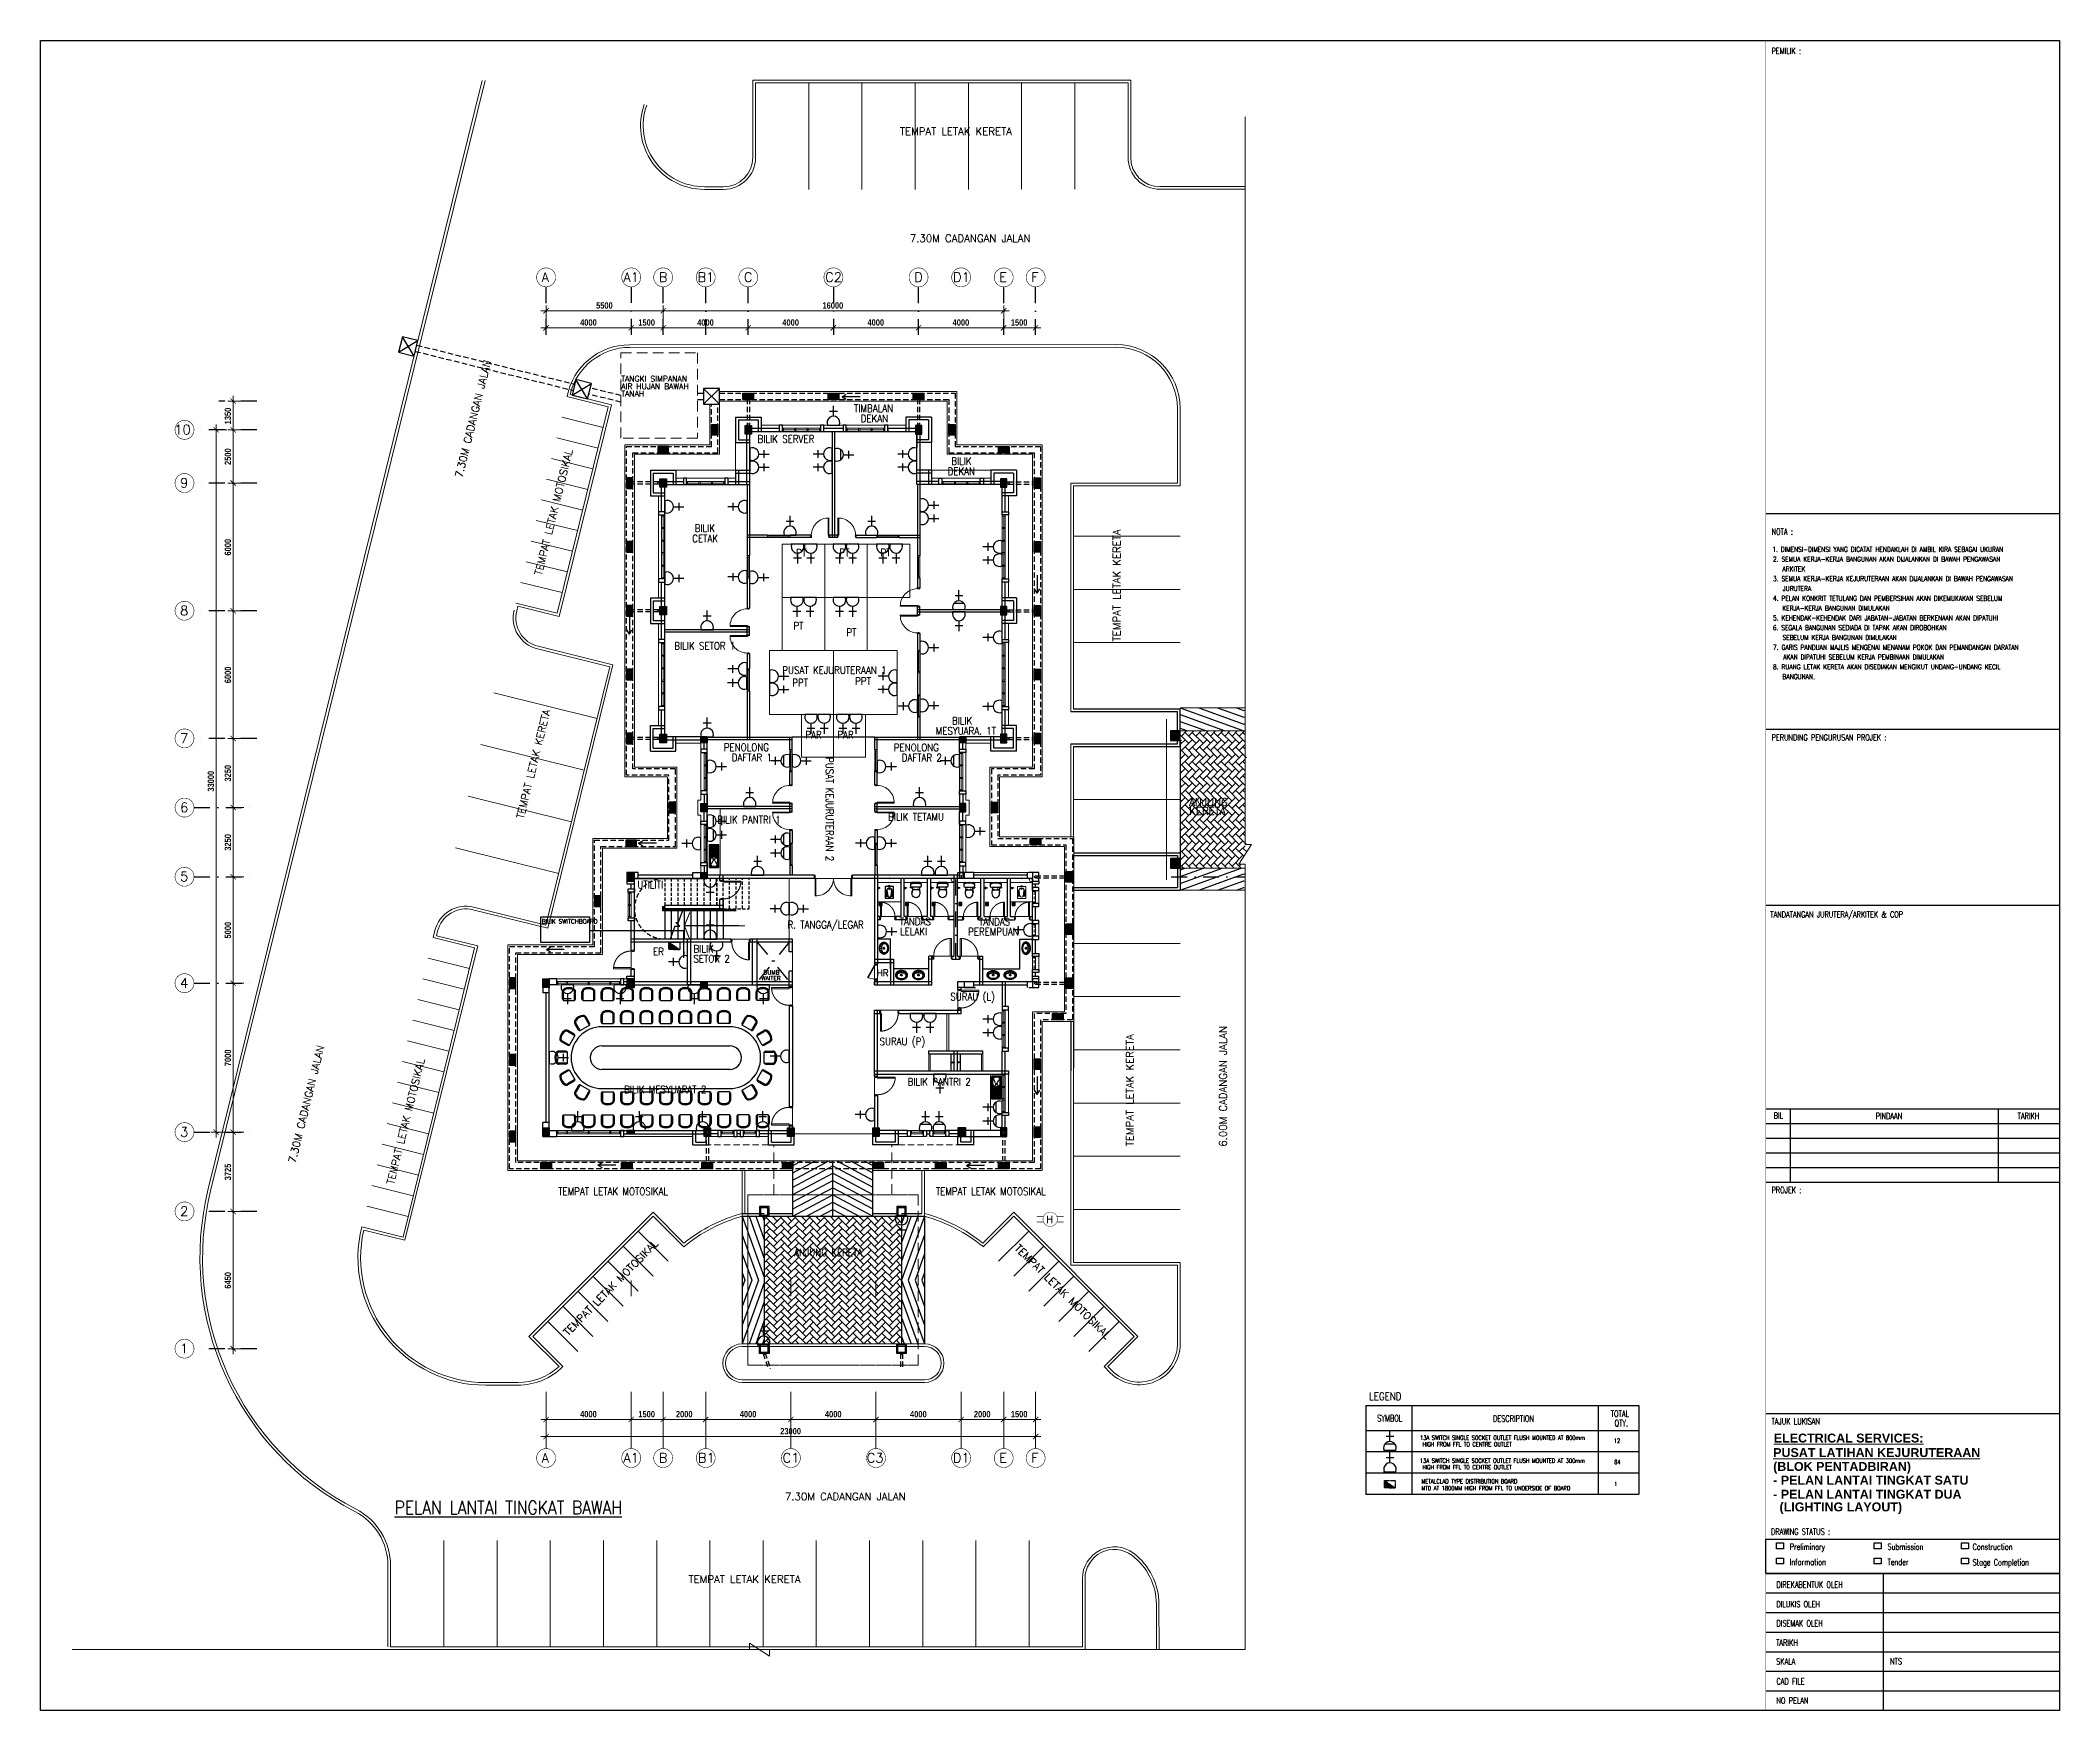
# Model space of a CAD drawing. Header units: inches. Extents: x -86493719 to 430035, y 21644 to 1519532.
# Drawn here: x 120185 to 215051, y 22681 to 101164 of the extents above; entities that cross this region are included whole.
import ezdxf
from ezdxf.enums import TextEntityAlignment as Align

# ---------------------------------------------------------------- set-up
doc = ezdxf.new("R2010")
doc.units = ezdxf.units.IN
doc.header["$MEASUREMENT"] = 0
for name, pattern in [('DASHDOT', [1, 0.5, -0.25, 0, -0.25]), ('DASHED', [19.05, 12.7, -6.35]), ('DASHED2', [0.375, 0.25, -0.125]), ('HIDDEN', [0.375, 0.25, -0.125])]:
    doc.linetypes.add(name, pattern=pattern)
for name, color, linetype, lineweight in [('1', 8, 'Continuous', 9), ('COLUMN', 8, 'Continuous', 30), ('CORRIDOR', 8, 'Continuous', 20), ('DETAIL', 8, 'Continuous', 20), ('dim', 8, 'Continuous', 20), ('DOOR', 8, 'Continuous', 20), ('DR', 8, 'Continuous', 18), ('line', 8, 'Continuous', 9), ('LW', 8, 'Continuous', 20), ('ROOF', 8, 'Continuous', 20), ('t3', 8, 'Continuous', 25), ('TEXT', 8, 'Continuous', 20), ('wall', 8, 'Continuous', 30), ('WIN', 8, 'Continuous', 18), ('windoor', 8, 'Continuous', 18)]:
    doc.layers.add(name, color=color, linetype=linetype, lineweight=lineweight)
for name, color, linetype in [('12. mRspecT - LEGEND', 1, 'Continuous'), ('9', 7, 'Continuous'), ('Cabinet', 8, 'Continuous'), ('carpark', 8, 'Continuous'), ('dmension', 4, 'Continuous'), ('DOWNPIPE', 8, 'Continuous'), ('drain', 8, 'Continuous'), ('dxt_text', 4, 'Continuous'), ('ELECT', 6, 'Continuous'), ('FF-TEXT', 7, 'Continuous'), ('FIXT', 8, 'Continuous'), ('GRID', 8, 'DASHDOT'), ('GRID-TEXT', 8, 'Continuous'), ('kerb', 8, 'Continuous'), ('LIGHT', 4, 'Continuous'), ('LWALL', 8, 'Continuous'), ('manhole', 8, 'Continuous'), ('MSGRATING', 8, 'Continuous'), ('ORIGIN', 8, 'Continuous'), ('partition', 8, 'Continuous'), ('SAN', 8, 'Continuous'), ('SANITARY', 8, 'Continuous'), ('stair', 8, 'Continuous'), ('t.block', 4, 'Continuous'), ('TB', 8, 'Continuous'), ('tiles', 8, 'Continuous')]:
    doc.layers.add(name, color=color, linetype=linetype)
doc.styles.add('LAILA', font='romans.shx', dxfattribs={"width": 0.85})
doc.styles.add('ROMANS', font='romans.shx', dxfattribs={"width": 0.5, "height": 400})
doc.styles.add('SANSSERIFBOLD', font='sasb____.pfb', dxfattribs={"height": 12})
doc.styles.add('style1', font='romand.shx', dxfattribs={"height": 250})
doc.styles.add('style2', font='sanssb__.ttf', dxfattribs={"height": 1200})
doc.styles.add('TEXT25', font='SIMPLEX.shx', dxfattribs={"width": 0.7, "height": 62.5})
doc.styles.add('VERDANA1000', font='romand.shx', dxfattribs={"height": 1000})
doc.dimstyles.new('ROMANS', dxfattribs={"dimtxt": 600, "dimasz": 300, "dimexe": 0, "dimexo": 0, "dimgap": 250, "dimtad": 1, "dimdec": 0, "dimdsep": 46, "dimtxsty": 'ROMANS', "dimcen": 10, "dimdle": 150, "dimclrd": 1, "dimclre": 256, "dimclrt": 7, "dimaunit": 1, "dimadec": 0, "dimazin": 0, "dimtfac": 1, "dimtdec": 0, "dimtix": 1, "dimtofl": 0, "dimtmove": 2, "dimatfit": 3, "dimfxl": 1, "dimtolj": 1, "dimarcsym": 0})

msp = doc.modelspace()

# ---------------------------------------------------------------- texts
at = {"layer": 'dim', "style": 'style2', "width": 0.7}
for s, p in [('5500', (146293, 88558)), ('16000', (156928, 88558)), ('4000', (145543, 87758)), ('1500', (148278, 87758)), ('4000', (151043, 87758)), ('4000', (155043, 87758)), ('4000', (159043, 87758)), ('4000', (163043, 87758)), ('1500', (165778, 87758)), ('4000', (145543, 36461)), ('1500', (148278, 36461)), ('2000', (150043, 36461)), ('4000', (153043, 36461)), ('4000', (157043, 36461)), ('4000', (161043, 36461)), ('2000', (164043, 36461)), ('1500', (165778, 36461)), ('23000', (154943, 35661))]:
    msp.add_text(s, height=300, dxfattribs=at).set_placement(p)
for s, p in [('1350', (129142, 83123)), ('2500', (129142, 81213)), ('6000', (129142, 76958)), ('6000', (129142, 70958)), ('33000', (128342, 65863)), ('3250', (129142, 66338)), ('3250', (129142, 63088)), ('5000', (129142, 58963)), ('7000', (129142, 52963)), ('3725', (129142, 47601)), ('6450', (129142, 42508))]:
    msp.add_text(s, height=300, rotation=90, dxfattribs=at).set_placement(p)
at = {"layer": 'dxt_text', "style": 'TEXT25', "width": 0.7}
for s, height, p in [('PEMILIK :', 287.5, (201518, 100525)), ('NOTA :', 287.5, (201521, 77935)), ('PERUNDING PENGURUSAN PROJEK :', 287.51, (201519, 68265)), ('TANDATANGAN JURUTERA/ARKITEK & COP', 287.51, (201458, 59949)), ('BIL', 287.5, (201619, 50500)), ('PINDAAN', 287.5, (206410, 50475)), ('TARIKH', 287.5, (213081, 50475)), ('PROJEK :', 287.5, (201518, 46999)), ('TAJUK LUKISAN', 287.51, (201518, 36130)), ('DIREKABENTUK OLEH', 287.51, (201749, 28457)), ('DILUKIS OLEH', 287.51, (201749, 27537)), ('DISEMAK OLEH', 287.51, (201749, 26637)), ('TARIKH ', 287.5, (201736, 25729)), ('SKALA ', 287.5, (201736, 24845)), ('NTS', 287.5, (207088, 24855)), ('CAD FILE ', 287.5, (201748, 23915)), ('NO PELAN', 287.5, (201748, 23010))]:
    msp.add_text(s, height=height, dxfattribs=at).set_placement(p)
at = {"layer": 'dxt_text', "color": 1, "insert": (182613, 37624), "char_height": 350, "attachment_point": 1, "style": 'LAILA'}
msp.add_mtext_dynamic_manual_height_columns('LEGEND', width=2937.88, gutter_width=1750, heights=[0], dxfattribs=at)
at = {"layer": 'dxt_text', "attachment_point": 1, "style": 'TEXT25'}
for s, insert, char_height in [('DRAWING STATUS :', (201494, 31236), 287.51), ('Preliminary', (202371, 30525), 287.51), ('Submission', (206966, 30525), 287.5), ('Construction', (210961, 30525), 287.51), ('Information', (202371, 29806), 287.51), ('Tender', (206966, 29806), 287.5), ('Stage Completion', (210961, 29793), 287.51)]:
    msp.add_mtext(s, dxfattribs=dict(at, insert=insert, char_height=char_height))
at = {"layer": 'ELECT', "color": 1, "style": 'ROMANS', "width": 0.75}
for s, p in [('SYMBOL', (182990, 36272)), ('DESCRIPTION', (188432, 36254)), ('TOTAL', (193963, 36482)), ('QTY.', (194145, 36037))]:
    msp.add_text(s, height=300, dxfattribs=at).set_placement(p)
at = {"layer": 'ELECT', "color": 7, "style": 'ROMANS', "width": 0.75}
for s, p in [(' 13A SWITCH SINGLE SOCKET OUTLET FLUSH MOUNTED AT 800mm ', (184882, 35401)), ('HIGH FROM FFL TO CENTRE OUTLET', (185121, 35098)), ('12', (194104, 35264)), (' 13A SWITCH SINGLE SOCKET OUTLET FLUSH MOUNTED AT 300mm ', (184874, 34323)), ('HIGH FROM FFL TO CENTRE OUTLET', (185113, 34020)), ('84', (194128, 34261)), ('METALCLAD TYPE DISTRIBUTION BOARD', (185066, 33352)), ('MTD AT 1800MM HIGH FROM FFL TO UNDERSIDE OF BOARD', (185066, 33034)), ('1', (194122, 33236))]:
    msp.add_text(s, height=200, dxfattribs=at).set_placement(p)
at = {"layer": 'FF-TEXT', "color": 3, "style": 'LAILA', "width": 0.85}
msp.add_text('%%uPELAN LANTAI TINGKAT BAWAH', height=625, dxfattribs=at).set_placement((136829, 31906))
at = {"layer": 'GRID-TEXT', "style": 'style1'}
for s, p in [('A', (143734, 89813)), ('A1', (147572, 89813)), ('B', (149234, 89813)), ('B1', (151057, 89813)), ('C', (153234, 89813)), ('C2', (157053, 89813)), ('D', (161234, 89813)), ('D1', (163059, 89813)), ('E', (165234, 89813)), ('F', (166734, 89813)), ('10', (126474, 82648)), ('9', (126747, 80148)), ('8', (126747, 74148)), ('7', (126747, 68148)), ('6', (126747, 64898)), ('5', (126747, 61648)), ('4', (126747, 56648)), ('3', (126747, 49648)), ('2', (126747, 45923)), ('1', (126747, 39473)), ('A', (143734, 34334)), ('A1', (147572, 34334)), ('B', (149234, 34334)), ('B1', (151077, 34334)), ('C1', (155053, 34334)), ('C3', (159009, 34334)), ('D1', (163053, 34334)), ('E', (165234, 34334)), ('F', (166734, 34334))]:
    msp.add_text(s, height=450, dxfattribs=at).set_placement(p)
at = {"layer": 'LIGHT', "color": 7, "style": 'ROMANS'}
msp.add_text('BILIK SWITCHBOARD', height=200, dxfattribs=at).set_placement((143748, 59664))
at = {"layer": 'line', "color": 6, "style": 'ROMANS', "width": 0.75}
for s, height, p in [('1. DIMENSI-DIMENSI YANG DICATAT HENDAKLAH DI AMBIL KIRA SEBAGAI UKURAN', 230.01, (201558, 77132)), ('2. SEMUA KERJA-KERJA BANGUNAN AKAN DIJALANKAN DI BAWAH PENGAWASAN ', 230.01, (201588, 76671)), ('3. SEMUA KERJA-KERJA KEJURUTERAAN AKAN DIJALANKAN DI BAWAH PENGAWASAN ', 230.01, (201588, 75751)), ('ARKITEK', 230, (202031, 76211)), ('4. PELAN KONKRIT TETULANG DAN PEMBERSIHAN AKAN DIKEMUKAKAN SEBELUM ', 230.01, (201588, 74831)), ('JURUTERA', 230, (202043, 75291)), ('5. KEHENDAK-KEHENDAK DARI JABATAN-JABATAN BERKENAAN AKAN DIPATUHI', 230.01, (201588, 73910)), ('KERJA-KERJA BANGUNAN DIMULAKAN', 230.01, (202024, 74371)), ('6. SEGALA BANGUNAN SEDIADA DI TAPAK AKAN DIROBOHKAN', 230.01, (201578, 73450)), ('SEBELUM KERJA BANGUNAN DIMULAKAN', 230.01, (202034, 72990)), ('7. GARIS PANDUAN MAJLIS MENGENAI MENANAM POKOK DAN PEMANDANGAN DARATAN ', 230.01, (201588, 72530)), ('AKAN DIPATUHI SEBELUM KERJA PEMBINAAN DIMULAKAN', 230.01, (202064, 72070)), ('8. RUANG LETAK KERETA AKAN DISEDIAKAN MENGIKUT UNDANG-UNDANG KECIL ', 230.01, (201588, 71610)), ('BANGUNAN.', 230, (202034, 71149))]:
    msp.add_text(s, height=height, rotation=0, dxfattribs=at).set_placement(p)
at = {"layer": 't3', "style": 'VERDANA1000'}
for s, p in [('TEMPAT LETAK KERETA', (163199, 96889)), ('7.30M CADANGAN JALAN', (163869, 91862)), ('7.30M CADANGAN JALAN', (158001, 32740)), ('TEMPAT LETAK KERETA', (153266, 28856))]:
    msp.add_text(s, height=350, dxfattribs=at).set_placement(p, align=Align.MIDDLE_CENTER)
for s, rotation, p in [('7.30M CADANGAN JALAN', 76.12028, (140510, 83380)), ('TEMPAT LETAK MOTOSIKAL', 76.12028, (144297, 78994)), ('TEMPAT LETAK KERETA', 90, (170750, 75554)), ('TEMPAT LETAK KERETA', 76.12028, (143345, 67159)), ('TEMPAT LETAK KERETA', 90, (171365, 51832)), ('6.00M CADANGAN JALAN', 90, (175746, 52013)), ('7.30M CADANGAN JALAN', 76.12028, (132677, 51179)), ('TEMPAT LETAK MOTOSIKAL', 76.12028, (137346, 50364)), ('TEMPAT LETAK MOTOSIKAL', 45.44807, (146979, 42549)), ('TEMPAT LETAK MOTOSIKAL', 315.44807, (168215, 42370))]:
    msp.add_text(s, height=350, rotation=rotation, dxfattribs=at).set_placement(p, align=Align.MIDDLE_CENTER)
for s, height, p in [('TANGKI SIMPANAN', 262.5, (147472, 85394)), ('AIR HUJAN BAWAH', 262.5, (147472, 85038)), ('TANAH', 262.5, (147472, 84694)), ('ANJUNG', 350, (174156, 65551)), ('KERETA', 350, (174156, 65128)), ('WAITER', 200, (154053, 57197)), ('DUMB', 200, (154157, 57472)), ('HR', 300, (159484, 57498))]:
    msp.add_text(s, height=height, dxfattribs=at).set_placement(p, align=Align.TOP_LEFT)
at = {"layer": 't3', "style": 'LAILA', "width": 0.85}
for s, p in [('TIMBALAN ', (158410, 84047)), ('DEKAN', (158725, 83567)), ('BILIK SERVER', (153879, 82608)), ('DEKAN', (162810, 81088)), ('BILIK', (162979, 81568)), ('CETAK', (150809, 77936)), ('BILIK', (150926, 78416)), ('BILIK SETOR 1', (149966, 72887)), ('PUSAT KEJURUTERAAN 1', (155042, 71746)), ('BILIK', (163010, 69369)), ('MESYUARA. 1T', (162250, 68890)), ('PENOLONG', (152296, 68121)), ('DAFTAR 1', (152667, 67643)), ('PENOLONG', (160281, 68112)), ('DAFTAR 2', (160652, 67634)), ('BILIK PANTRI 1', (151990, 64719)), ('BILIK TETAMU', (160011, 64851)), ('UTILITI', (148230, 61668)), ('R. TANGGA/LEGAR', (155285, 59785)), ('TANDAS', (160555, 59935)), ('TANDAS', (164279, 59924)), ('LELAKI', (160574, 59468)), ('PEREMPUAN', (163770, 59458)), ('ER', (148968, 58522)), ('SETOR 2', (150867, 58183)), ('BILIK ', (150867, 58648)), ('SURAU (L)', (162935, 56404)), ('SURAU (P)', (159611, 54302)), ('BILIK PANTRI 2', (160927, 52407)), ('BILIK MESYUARAT 2', (147610, 52039)), ('TEMPAT LETAK MOTOSIKAL', (144512, 47254)), ('TEMPAT LETAK MOTOSIKAL', (162255, 47254)), ('ANJUNG KERETA', (155598, 44380))]:
    msp.add_text(s, height=350, dxfattribs=at).set_placement(p, align=Align.TOP_LEFT)
for s, p in [(' PT', (155492, 76912)), (' PT', (157519, 76916)), (' PT', (159452, 76924)), (' PT', (155361, 73480)), (' PT', (157850, 73175)), ('PPT', (155509, 70806)), ('PPT', (158466, 70883)), ('PAR', (156127, 68360)), ('PAR', (157627, 68360))]:
    msp.add_text(s, height=350, dxfattribs=at).set_placement(p)
msp.add_text('PUSAT KEJURUTERAAN 2', height=350, rotation=270, dxfattribs=at).set_placement((157443, 67488), align=Align.TOP_LEFT)
at = {"layer": 'TEXT', "linetype": 'ByBlock', "style": 'SANSSERIFBOLD'}
for s, p in [('%%UELECTRICAL SERVICES:', (201623, 35279)), ('%%UPUSAT LATIHAN KEJURUTERAAN', (201594, 34597)), ('(BLOK PENTADBIRAN)', (201594, 33945)), ('- PELAN LANTAI TINGKAT SATU', (201594, 33300)), ('- PELAN LANTAI TINGKAT DUA', (201594, 32639)), ('(LIGHTING LAYOUT)', (201892, 32045))]:
    msp.add_text(s, height=419.4, dxfattribs=at).set_placement(p)

# ---------------------------------------------------------------- blocks, each defined once
blk = doc.blocks.new('D900')
at = {"layer": 'DR', "color": 3}
for p, q in [((0, 132), (0, -18)), ((900, 132), (900, -18)), ((900, 115), (900, 0))]:
    blk.add_line(p, q, dxfattribs=at)
at = {"layer": 'DR'}
for p, q in [((38, 915), (38, 115)), ((38, 190), (78, 190)), ((38, 115), (78, 115)), ((78, 915), (78, 115))]:
    blk.add_line(p, q, dxfattribs=at)
for points in [[(0, 0), (38, 0), (38, 40), (50, 40), (50, 75), (38, 75), (38, 115), (0, 115)], [(900, 0), (862, 0), (862, 40), (850, 40), (850, 75), (862, 75), (862, 115), (900, 115)]]:
    blk.add_lwpolyline(points, dxfattribs=at)
at = {"layer": 'DR', "color": 8}
blk.add_arc((52, 104), 811, 0.75531, 91.01449, dxfattribs=at)
blk = doc.blocks.new('ARR')
at = {"layer": 'drain'}
for p, q in [((-2150569, -694434), (-2150768, -694314)), ((-2151413, -694434), (-2150569, -694434)), ((-2150569, -694434), (-2150768, -694553))]:
    blk.add_line(p, q, dxfattribs=at)
blk = doc.blocks.new('A$C64615766')
at = {"layer": 'CORRIDOR', "color": 2}
blk.add_line((1722, 823), (78, 823), dxfattribs=at)
at = {"layer": 'DR', "color": 3}
for p, q in [((0, 823), (0, 973)), ((1800, 823), (1800, 973))]:
    blk.add_line(p, q, dxfattribs=at)
at = {"layer": 'DR'}
for p, q in [((37, 823), (78, 823)), ((37, 1), (37, 823)), ((37, 748), (78, 748)), ((78, 0), (78, 823)), ((1762, 823), (1722, 823)), ((1722, 0), (1722, 823)), ((1762, 748), (1722, 748)), ((1762, 1), (1762, 823))]:
    blk.add_line(p, q, dxfattribs=at)
for points in [[(0, 973), (37, 973), (37, 933), (50, 933), (50, 863), (37, 863), (37, 823), (0, 823)], [(1800, 973), (1762, 973), (1762, 933), (1750, 933), (1750, 863), (1762, 863), (1762, 823), (1800, 823)]]:
    blk.add_lwpolyline(points, dxfattribs=at)
at = {"layer": 'DR', "color": 8}
for centre, start, end in [((78, 823), 267.21257, 0.00009), ((1722, 823), 179.99991, 272.78743)]:
    blk.add_arc(centre, 822, start, end, dxfattribs=at)
blk = doc.blocks.new('HY')
at = {"layer": 'GRID-TEXT', "color": 7, "const_width": 62.6}
blk.add_lwpolyline([(-1754599, -616598, 1), (-1754599, -618853, 0.4142136), (-1753472, -617726, 0.4142136), (-1754599, -616598, 1)], format="xyb", dxfattribs=at)
at = {"layer": 'GRID-TEXT', "color": 7, "const_width": 100}
for points in [[(-1755633, -617276), (-1756721, -617276)], [(-1755633, -618176), (-1756721, -618176)], [(-1753565, -617276), (-1752478, -617276)], [(-1753565, -618176), (-1752478, -618176)]]:
    blk.add_lwpolyline(points, dxfattribs=at)
at = {"layer": 'GRID-TEXT', "color": 3, "style": 'style1'}
blk.add_text('H', height=1139, dxfattribs=at).set_placement((-1755210, -618327))
blk = doc.blocks.new('Dp900')
at = {"layer": 'DOOR', "color": 4}
for p, q in [((35, 150), (0, 150)), ((0, 0), (35, 0)), ((35, 150), (35, 100)), ((50, 100), (35, 100)), ((50, 50), (35, 50)), ((35, 50), (35, 0)), ((50, 100), (50, 50)), ((850, 100), (850, 50)), ((865, 100), (850, 100)), ((865, 50), (850, 50)), ((900, 150), (865, 150)), ((865, 150), (865, 100)), ((865, 50), (865, 0)), ((865, 0), (900, 0))]:
    blk.add_line(p, q, dxfattribs=at)
at = {"layer": 'DOOR', "color": 1}
for p, q in [((0, 150), (0, 0)), ((0, 150), (0, 0)), ((900, 150), (900, 0)), ((900, 150), (900, 0))]:
    blk.add_line(p, q, dxfattribs=at)
at = {"layer": 'DOOR'}
blk.add_lwpolyline([(35, 150), (35, 980), (85, 980), (85, 150)], close=True, dxfattribs=at)
at = {"layer": 'DOOR', "color": 9, "linetype": 'DASHED', "ltscale": 100}
blk.add_arc((35, 150), 830, 360, 86.54636, dxfattribs=at)
blk = doc.blocks.new('TAB')
at = {"layer": 'FIXT'}
for p, q in [((-186, 13), (-70, 22)), ((-186, -13), (-186, 13)), ((-120, 5), (-120, -5)), ((-80, 10), (-115, 10)), ((-70, 55), (-70, 20)), ((-55, 60), (-65, 60)), ((-50, 55), (-50, 20)), ((-50, 24), (-46, 24)), ((-5, 10), (-40, 10)), ((0, 5), (0, -5)), ((-186, -13), (-70, -22)), ((-80, -10), (-115, -10)), ((-70, -20), (-70, -55)), ((-55, -60), (-65, -60)), ((-50, -20), (-50, -55)), ((-50, -24), (-46, -24)), ((-5, -10), (-40, -10))]:
    blk.add_line(p, q, dxfattribs=at)
for centre, radius, start, end in [((-115, 5), 5, 90, 180), ((-80, 20), 10, 270, 0), ((-65, 55), 5, 90, 180), ((-55, 55), 5, 0, 90), ((-40, 20), 10, 180, 270), ((-46, 0), 24.2, 24.44334, 90), ((-5, 5), 5, 0, 90), ((-115, -5), 5, 180, 270), ((-80, -20), 10, 0, 90), ((-65, -55), 5, 180, 270), ((-55, -55), 5, 270, 0), ((-40, -20), 10, 90, 180), ((-46, 0), 24.2, 270, 335.55666), ((-5, -5), 5, 270, 0)]:
    blk.add_arc(centre, radius, start, end, dxfattribs=at)
blk = doc.blocks.new('TAP1-P')
at = {"layer": 'FIXT', "rotation": 90}
blk.add_blockref('TAB', (0, 0), dxfattribs=at)
blk = doc.blocks.new('TAP(C)')
at = {"layer": 'wall', "xscale": -0.599999999973992, "yscale": 0.5999999999767169, "zscale": 0.5999999999999999, "rotation": 269.9999000484524}
blk.add_blockref('TAP1-P', (0, 0), dxfattribs=at)
blk = doc.blocks.new('AW30')
at = {"layer": 'wall'}
for points in [[(-2473393, -914141), (-2473243, -914141), (-2473243, -913866), (-2473393, -913866)], [(-2472643, -914141), (-2472493, -914141), (-2472493, -913866), (-2472643, -913866)]]:
    blk.add_lwpolyline(points, close=True, dxfattribs=at)
at = {"layer": 'WIN', "color": 1}
for p, q in [((-2473243, -913866), (-2472643, -913866)), ((-2473218, -914016), (-2472643, -914016)), ((-2473193, -913941), (-2472693, -913941))]:
    blk.add_line(p, q, dxfattribs=at)
at = {"layer": 'WIN', "color": 2}
blk.add_line((-2473243, -914141), (-2472643, -914141), dxfattribs=at)
at = {"layer": 'WIN', "color": 1}
for points in [[(-2473243, -914016), (-2473193, -914016), (-2473193, -913866), (-2473243, -913866)], [(-2472693, -914016), (-2472643, -914016), (-2472643, -913866), (-2472693, -913866)]]:
    blk.add_lwpolyline(points, close=True, dxfattribs=at)
blk = doc.blocks.new('WIN')
at = {"layer": 'WIN', "color": 1}
for p, q in [((-2479668, -915155), (-2476718, -915155)), ((-2479668, -915305), (-2476718, -915305)), ((-2479643, -915230), (-2479243, -915230)), ((-2479193, -915230), (-2478218, -915230)), ((-2478168, -915230), (-2477193, -915230)), ((-2477143, -915230), (-2476743, -915230))]:
    blk.add_line(p, q, dxfattribs=at)
for points in [[(-2479693, -915305), (-2479643, -915305), (-2479643, -915155), (-2479693, -915155)], [(-2479243, -915305), (-2479193, -915305), (-2479193, -915155), (-2479243, -915155)], [(-2478218, -915305), (-2478168, -915305), (-2478168, -915155), (-2478218, -915155)], [(-2477193, -915305), (-2477143, -915305), (-2477143, -915155), (-2477193, -915155)], [(-2476743, -915305), (-2476693, -915305), (-2476693, -915155), (-2476743, -915155)]]:
    blk.add_lwpolyline(points, close=True, dxfattribs=at)
blk = doc.blocks.new('GF')
at = {"layer": 'wall'}
for points in [[(-2478464, -901233), (-2478464, -901383), (-2478764, -901383), (-2478764, -901233)], [(-2478464, -902583), (-2478464, -902733), (-2478764, -902733), (-2478764, -902583)]]:
    blk.add_lwpolyline(points, close=True, dxfattribs=at)
at = {"layer": 'WIN'}
for p, q in [((-2478764, -902583), (-2478764, -901383)), ((-2478689, -901433), (-2478689, -901958)), ((-2478689, -902008), (-2478689, -902533)), ((-2478614, -902583), (-2478614, -901383))]:
    blk.add_line(p, q, dxfattribs=at)
at = {"layer": 'WIN', "color": 2}
blk.add_line((-2478464, -901383), (-2478464, -902583), dxfattribs=at)
at = {"layer": 'WIN'}
for points in [[(-2478764, -901383), (-2478764, -901433), (-2478614, -901433), (-2478614, -901383)], [(-2478764, -901958), (-2478764, -902008), (-2478614, -902008), (-2478614, -901958)], [(-2478764, -902533), (-2478764, -902583), (-2478614, -902583), (-2478614, -902533)]]:
    blk.add_lwpolyline(points, close=True, dxfattribs=at)
blk = doc.blocks.new('Kit-sink')
at = {"layer": 'SAN'}
for p, q in [((0, 0), (0, -427)), ((1052, 15), (15, 15)), ((1028, 2), (38, 2)), ((1067, -427), (1067, 0)), ((14, -24), (14, -404)), ((15, -442), (1052, -442)), ((34, -168), (34, -260)), ((38, -428), (1028, -428)), ((50, -184), (50, -244)), ((313, -266), (159, -331)), ((165, -100), (316, -174)), ((356, -18), (184, -18)), ((184, -410), (356, -410)), ((340, -34), (200, -34)), ((200, -394), (340, -394)), ((356, -18), (1024, -18)), ((356, -410), (1024, -410)), ((412, -263), (461, -307)), ((418, -171), (467, -137)), ((466, -66), (1024, -66)), ((466, -360), (1024, -360)), ((490, -184), (490, -244)), ((496, -116), (1024, -116)), ((496, -312), (1024, -312)), ((505, -164), (1024, -164)), ((505, -262), (1024, -262)), ((506, -168), (506, -260)), ((506, -214), (1024, -214)), ((1054, -404), (1054, -24))]:
    blk.add_line(p, q, dxfattribs=at)
for radius in [40, 23.9]:
    blk.add_circle((362, -214), radius, dxfattribs=at)
for centre, radius, start, end in [((15, 0), 15, 90, 180), ((38, -24), 25, 90, 180), ((1028, -24), 25, 0, 90), ((1052, 0), 15, 0, 90), ((15, -427), 15, 180, 270), ((38, -404), 25, 180, 270), ((184, -168), 150, 90, 180), ((184, -260), 150, 180, 270), ((200, -184), 150, 90, 180), ((200, -244), 150, 180, 270), ((340, -184), 150, 0, 90), ((340, -244), 150, 270, 0), ((356, -168), 150, 0, 90), ((356, -260), 150, 270, 0), ((1028, -404), 25, 270, 0), ((1052, -427), 15, 270, 0)]:
    blk.add_arc(centre, radius, start, end, dxfattribs=at)
blk = doc.blocks.new('meja mesyuarat')
at = {"color": 8}
for p, q in [((-1853, 2766), (-1853, 3100)), ((-1802, 2690), (-1802, 3100)), ((-1294, 2690), (-1294, 3100)), ((-1243, 2766), (-1243, 3100)), ((-943, 2766), (-943, 3100)), ((-892, 2690), (-892, 3100)), ((-384, 2690), (-384, 3100)), ((-334, 2766), (-334, 3100)), ((-34, 2766), (-34, 3100)), ((17, 2690), (17, 3100)), ((525, 2690), (525, 3100)), ((576, 2766), (576, 3100)), ((876, 2766), (876, 3100)), ((927, 2690), (927, 3100)), ((1435, 2690), (1435, 3100)), ((1486, 2766), (1486, 3100)), ((1786, 2766), (1786, 3100)), ((1836, 2690), (1836, 3100)), ((2344, 2690), (2344, 3100)), ((2395, 2766), (2395, 3100)), ((2695, 2766), (2695, 3100)), ((2746, 2690), (2746, 3100)), ((3254, 2690), (3254, 3100)), ((3305, 2766), (3305, 3100)), ((3605, 2766), (3605, 3100)), ((3656, 2690), (3656, 3100)), ((4164, 2690), (4164, 3100)), ((4214, 2766), (4214, 3100)), ((4514, 2766), (4514, 3100)), ((4565, 2690), (4565, 3100)), ((5073, 2690), (5073, 3100)), ((5124, 2766), (5124, 3100)), ((5424, 2766), (5424, 3100)), ((5475, 2690), (5475, 3100)), ((5983, 2690), (5983, 3100)), ((6034, 2766), (6034, 3100)), ((6334, 2766), (6334, 3100)), ((6384, 2690), (6384, 3100)), ((6892, 2690), (6892, 3100)), ((6943, 2766), (6943, 3100)), ((7243, 2766), (7243, 3100)), ((7294, 2690), (7294, 3100)), ((7802, 2690), (7802, 3100)), ((7853, 2766), (7853, 3100)), ((-1802, 2690), (-1294, 2690)), ((-892, 2690), (-384, 2690)), ((-582, 1617), (-749, 1907)), ((-34, 1686), (-34, 2019)), ((17, 2690), (525, 2690)), ((17, 1609), (17, 2019)), ((525, 1609), (525, 2019)), ((576, 1686), (576, 2019)), ((876, 1686), (876, 2019)), ((927, 2690), (1435, 2690)), ((927, 1609), (927, 2019)), ((1435, 1609), (1435, 2019)), ((1486, 1686), (1486, 2019)), ((1786, 1686), (1786, 2019)), ((1836, 2690), (2344, 2690)), ((1836, 1609), (1836, 2019)), ((2344, 1609), (2344, 2019)), ((2395, 1686), (2395, 2019)), ((2695, 1686), (2695, 2019)), ((2746, 2690), (3254, 2690)), ((2746, 1609), (2746, 2019)), ((3254, 1609), (3254, 2019)), ((3305, 1686), (3305, 2019)), ((3605, 1686), (3605, 2019)), ((4164, 2690), (3656, 2690)), ((3656, 1609), (3656, 2019)), ((4164, 1609), (4164, 2019)), ((4214, 1686), (4214, 2019)), ((4514, 1686), (4514, 2019)), ((5073, 2690), (4565, 2690)), ((4565, 1609), (4565, 2019)), ((5073, 1609), (5073, 2019)), ((5124, 1686), (5124, 2019)), ((5424, 1686), (5424, 2019)), ((5983, 2690), (5475, 2690)), ((5475, 1609), (5475, 2019)), ((5983, 1609), (5983, 2019)), ((6034, 1686), (6034, 2019)), ((6892, 2690), (6384, 2690)), ((6582, 1617), (6749, 1907)), ((7802, 2690), (7294, 2690)), ((-1272, 1028), (-1627, 1233)), ((-1313, 1110), (-1602, 1277)), ((-1526, 588), (-1272, 1028)), ((-1110, 1313), (-1277, 1602)), ((-1028, 1272), (-1233, 1627)), ((-1028, 1272), (-588, 1526)), ((-588, 1526), (-793, 1881)), ((6000, 1453), (0, 1453)), ((17, 1609), (525, 1609)), ((927, 1609), (1435, 1609)), ((1836, 1609), (2344, 1609)), ((2746, 1609), (3254, 1609)), ((4164, 1609), (3656, 1609)), ((5073, 1609), (4565, 1609)), ((5983, 1609), (5475, 1609)), ((6588, 1526), (6793, 1881)), ((7028, 1272), (6588, 1526)), ((7028, 1272), (7233, 1627)), ((7110, 1313), (7277, 1602)), ((7272, 1028), (7627, 1233)), ((7526, 588), (7272, 1028)), ((7313, 1110), (7602, 1277)), ((-1692, 305), (-2026, 305)), ((-1615, 254), (-2026, 254)), ((-1617, 582), (-1907, 749)), ((-1526, 588), (-1881, 793)), ((-1615, -254), (-1615, 254)), ((0, 553), (6000, 553)), ((7526, 588), (7881, 793)), ((7615, -254), (7615, 254)), ((7615, 254), (8026, 254)), ((7617, 582), (7907, 749)), ((7692, 305), (8026, 305)), ((-1615, -254), (-2026, -254)), ((-1692, -305), (-2026, -305)), ((-1617, -582), (-1907, -749)), ((-1526, -588), (-1881, -793)), ((-1526, -588), (-1272, -1028)), ((6000, -553), (0, -553)), ((7526, -588), (7272, -1028)), ((7526, -588), (7881, -793)), ((7615, -254), (8026, -254)), ((7617, -582), (7907, -749)), ((7692, -305), (8026, -305)), ((-1272, -1028), (-1627, -1233)), ((-1313, -1110), (-1602, -1277)), ((-1110, -1313), (-1277, -1602)), ((-1028, -1272), (-1233, -1627)), ((-1028, -1272), (-588, -1526)), ((-588, -1526), (-793, -1881)), ((-582, -1617), (-749, -1907)), ((-34, -1686), (-34, -2019)), ((0, -1453), (6000, -1453)), ((17, -1609), (525, -1609)), ((17, -1609), (17, -2019)), ((525, -1609), (525, -2019)), ((576, -1686), (576, -2019)), ((876, -1686), (876, -2019)), ((927, -1609), (1435, -1609)), ((927, -1609), (927, -2019)), ((1435, -1609), (1435, -2019)), ((1486, -1686), (1486, -2019)), ((1786, -1686), (1786, -2019)), ((1836, -1609), (2344, -1609)), ((1836, -1609), (1836, -2019)), ((2344, -1609), (2344, -2019)), ((2395, -1686), (2395, -2019)), ((2695, -1686), (2695, -2019)), ((2746, -1609), (3254, -1609)), ((2746, -1609), (2746, -2019)), ((3254, -1609), (3254, -2019)), ((3305, -1686), (3305, -2019)), ((3605, -1686), (3605, -2019)), ((4164, -1609), (3656, -1609)), ((3656, -1609), (3656, -2019)), ((4164, -1609), (4164, -2019)), ((4214, -1686), (4214, -2019)), ((4514, -1686), (4514, -2019)), ((5073, -1609), (4565, -1609)), ((4565, -1609), (4565, -2019)), ((5073, -1609), (5073, -2019)), ((5124, -1686), (5124, -2019)), ((5424, -1686), (5424, -2019)), ((5983, -1609), (5475, -1609)), ((5475, -1609), (5475, -2019)), ((5983, -1609), (5983, -2019)), ((6034, -1686), (6034, -2019)), ((6582, -1617), (6749, -1907)), ((7028, -1272), (6588, -1526)), ((6588, -1526), (6793, -1881)), ((7028, -1272), (7233, -1627)), ((7110, -1313), (7277, -1602)), ((7272, -1028), (7627, -1233)), ((7313, -1110), (7602, -1277)), ((-1853, -2766), (-1853, -3100)), ((-1802, -2690), (-1294, -2690)), ((-1802, -2690), (-1802, -3100)), ((-1294, -2690), (-1294, -3100)), ((-1243, -2766), (-1243, -3100)), ((-943, -2766), (-943, -3100)), ((-892, -2690), (-384, -2690)), ((-892, -2690), (-892, -3100)), ((-384, -2690), (-384, -3100)), ((-334, -2766), (-334, -3100)), ((-34, -2766), (-34, -3100)), ((17, -2690), (525, -2690)), ((17, -2690), (17, -3100)), ((525, -2690), (525, -3100)), ((576, -2766), (576, -3100)), ((876, -2766), (876, -3100)), ((927, -2690), (1435, -2690)), ((927, -2690), (927, -3100)), ((1435, -2690), (1435, -3100)), ((1486, -2766), (1486, -3100)), ((1786, -2766), (1786, -3100)), ((1836, -2690), (2344, -2690)), ((1836, -2690), (1836, -3100)), ((2344, -2690), (2344, -3100)), ((2395, -2766), (2395, -3100)), ((2695, -2766), (2695, -3100)), ((2746, -2690), (3254, -2690)), ((2746, -2690), (2746, -3100)), ((3254, -2690), (3254, -3100)), ((3305, -2766), (3305, -3100)), ((3605, -2766), (3605, -3100)), ((4164, -2690), (3656, -2690)), ((3656, -2690), (3656, -3100)), ((4164, -2690), (4164, -3100)), ((4214, -2766), (4214, -3100)), ((4514, -2766), (4514, -3100)), ((5073, -2690), (4565, -2690)), ((4565, -2690), (4565, -3100)), ((5073, -2690), (5073, -3100)), ((5124, -2766), (5124, -3100)), ((5424, -2766), (5424, -3100)), ((5983, -2690), (5475, -2690)), ((5475, -2690), (5475, -3100)), ((5983, -2690), (5983, -3100)), ((6034, -2766), (6034, -3100)), ((6334, -2766), (6334, -3100)), ((6892, -2690), (6384, -2690)), ((6384, -2690), (6384, -3100)), ((6892, -2690), (6892, -3100)), ((6943, -2766), (6943, -3100)), ((7243, -2766), (7243, -3100)), ((7802, -2690), (7294, -2690)), ((7294, -2690), (7294, -3100)), ((7802, -2690), (7802, -3100)), ((7853, -2766), (7853, -3100))]:
    blk.add_line(p, q, dxfattribs=at)
for centre, radius, start, end in [((-1702, 3100), 151, 119.67455, 180), ((-1702, 3100), 100, 119.71701, 180), ((-1548, 2830), 462, 60.32545, 119.67455), ((-1548, 2830), 411, 60.28299, 119.71701), ((-1394, 3100), 100, 0, 60.28299), ((-1394, 3100), 151, 0, 60.32545), ((-792, 3100), 151, 119.67455, 180), ((-792, 3100), 100, 119.71701, 180), ((-638, 2830), 462, 60.32545, 119.67455), ((-638, 2830), 411, 60.28299, 119.71701), ((-484, 3100), 100, 0, 60.28299), ((-485, 3100), 151, 0, 60.32545), ((117, 3100), 151, 119.67455, 180), ((117, 3100), 100, 119.71701, 180), ((271, 2830), 462, 60.32545, 119.67455), ((271, 2830), 411, 60.28299, 119.71701), ((425, 3100), 100, 0, 60.28299), ((425, 3100), 151, 0, 60.32545), ((1027, 3100), 151, 119.67455, 180), ((1027, 3100), 100, 119.71701, 180), ((1181, 2830), 462, 60.32545, 119.67455), ((1181, 2830), 411, 60.28299, 119.71701), ((1335, 3100), 100, 0, 60.28299), ((1335, 3100), 151, 0, 60.32545), ((1937, 3100), 151, 119.67455, 180), ((1936, 3100), 100, 119.71701, 180), ((2090, 2830), 462, 60.32545, 119.67455), ((2090, 2830), 411, 60.28299, 119.71701), ((2244, 3100), 100, 0, 60.28299), ((2244, 3100), 151, 0, 60.32545), ((2846, 3100), 151, 119.67455, 180), ((2846, 3100), 100, 119.71701, 180), ((3000, 2830), 462, 60.32545, 119.67455), ((3000, 2830), 411, 60.28299, 119.71701), ((3154, 3100), 100, 0, 60.28299), ((3154, 3100), 151, 0, 60.32545), ((3756, 3100), 151, 119.67455, 180), ((3756, 3100), 100, 119.71701, 180), ((3910, 2830), 462, 60.32545, 119.67455), ((3910, 2830), 411, 60.28299, 119.71701), ((4064, 3100), 100, 0, 60.28299), ((4063, 3100), 151, 0, 60.32545), ((4665, 3100), 151, 119.67455, 180), ((4665, 3100), 100, 119.71701, 180), ((4819, 2830), 462, 60.32545, 119.67455), ((4819, 2830), 411, 60.28299, 119.71701), ((4973, 3100), 100, 0, 60.28299), ((4973, 3100), 151, 0, 60.32545), ((5575, 3100), 151, 119.67455, 180), ((5575, 3100), 100, 119.71701, 180), ((5729, 2830), 462, 60.32545, 119.67455), ((5729, 2830), 411, 60.28299, 119.71701), ((5883, 3100), 100, 0, 60.28299), ((5883, 3100), 151, 0, 60.32545), ((6485, 3100), 151, 119.67455, 180), ((6484, 3100), 100, 119.71701, 180), ((6638, 2830), 462, 60.32545, 119.67455), ((6638, 2830), 411, 60.28299, 119.71701), ((6792, 3100), 100, 0, 60.28299), ((6792, 3100), 151, 0, 60.32545), ((7394, 3100), 151, 119.67455, 180), ((7394, 3100), 100, 119.71701, 180), ((7548, 2830), 462, 60.32545, 119.67455), ((7548, 2830), 411, 60.28299, 119.71701), ((7702, 3100), 100, 0, 60.28299), ((7702, 3100), 151, 0, 60.32545), ((-1752, 2778), 101, 186.77827, 240.60186), ((-1344, 2778), 101, 299.39814, 353.22173), ((-878, 1520), 462, 90.32545, 149.67455), ((-878, 1520), 411, 90.28299, 149.71701), ((-843, 2778), 101, 186.77827, 240.60186), ((-880, 1831), 151, 30, 90.32545), ((-879, 1831), 100, 30, 90.28299), ((-434, 2778), 101, 299.39814, 353.22173), ((67, 2778), 101, 186.77827, 240.60186), ((117, 2019), 151, 119.67455, 180), ((117, 2019), 100, 119.71701, 180), ((271, 1750), 462, 60.32545, 119.67455), ((271, 1750), 411, 60.28299, 119.71701), ((425, 2019), 100, 0, 60.28299), ((425, 2019), 151, 0, 60.32545), ((476, 2778), 101, 299.39814, 353.22173), ((976, 2778), 101, 186.77827, 240.60186), ((1027, 2019), 151, 119.67455, 180), ((1027, 2019), 100, 119.71701, 180), ((1181, 1750), 462, 60.32545, 119.67455), ((1181, 1750), 411, 60.28299, 119.71701), ((1335, 2019), 100, 0, 60.28299), ((1335, 2019), 151, 0, 60.32545), ((1385, 2778), 101, 299.39814, 353.22173), ((1886, 2778), 101, 186.77827, 240.60186), ((1937, 2019), 151, 119.67455, 180), ((1936, 2019), 100, 119.71701, 180), ((2090, 1750), 462, 60.32545, 119.67455), ((2090, 1750), 411, 60.28299, 119.71701), ((2244, 2019), 100, 0, 60.28299), ((2244, 2019), 151, 0, 60.32545), ((2295, 2778), 101, 299.39814, 353.22173), ((2796, 2778), 101, 186.77827, 240.60186), ((2846, 2019), 151, 119.67455, 180), ((2846, 2019), 100, 119.71701, 180), ((3000, 1750), 462, 60.32545, 119.67455), ((3000, 1750), 411, 60.28299, 119.71701), ((3154, 2019), 100, 0, 60.28299), ((3154, 2019), 151, 0, 60.32545), ((3204, 2778), 101, 299.39814, 353.22173), ((3705, 2778), 101, 186.77827, 240.60186), ((3756, 2019), 151, 119.67455, 180), ((3756, 2019), 100, 119.71701, 180), ((3910, 1750), 462, 60.32545, 119.67455), ((3910, 1750), 411, 60.28299, 119.71701), ((4064, 2019), 100, 0, 60.28299), ((4063, 2019), 151, 0, 60.32545), ((4114, 2778), 101, 299.39814, 353.22173), ((4615, 2778), 101, 186.77827, 240.60186), ((4665, 2019), 151, 119.67455, 180), ((4665, 2019), 100, 119.71701, 180), ((4819, 1750), 462, 60.32545, 119.67455), ((4819, 1750), 411, 60.28299, 119.71701), ((4973, 2019), 100, 0, 60.28299), ((4973, 2019), 151, 0, 60.32545), ((5024, 2778), 101, 299.39814, 353.22173), ((5524, 2778), 101, 186.77827, 240.60186), ((5575, 2019), 151, 119.67455, 180), ((5575, 2019), 100, 119.71701, 180), ((5729, 1750), 462, 60.32545, 119.67455), ((5729, 1750), 411, 60.28299, 119.71701), ((5883, 2019), 100, 0, 60.28299), ((5883, 2019), 151, 0, 60.32545), ((5933, 2778), 101, 299.39814, 353.22173), ((6434, 2778), 101, 186.77827, 240.60186), ((6880, 1831), 151, 89.67455, 150), ((6879, 1831), 100, 89.71701, 150), ((6878, 1520), 462, 30.32545, 89.67455), ((6878, 1520), 411, 30.28299, 89.71701), ((6843, 2778), 101, 299.39814, 353.22173), ((7344, 2778), 101, 186.77827, 240.60186), ((7752, 2778), 101, 299.39814, 353.22173), ((-1520, 878), 462, 120.32545, 179.67455), ((-1520, 878), 411, 120.28299, 179.71701), ((-1677, 1146), 151, 60, 120.32545), ((-1677, 1146), 100, 60, 120.28299), ((0, 0), 1453, 90, 270), ((-1373, 1029), 101, 359.39814, 53.22173), ((-1146, 1677), 151, 149.67455, 210), ((-1146, 1677), 100, 149.71701, 210), ((-1029, 1373), 101, 216.77827, 270.60186), ((-675, 1578), 101, 329.39814, 23.22173), ((67, 1697), 101, 186.77827, 240.60186), ((476, 1697), 101, 299.39814, 353.22173), ((976, 1697), 101, 186.77827, 240.60186), ((1385, 1697), 101, 299.39814, 353.22173), ((1886, 1697), 101, 186.77827, 240.60186), ((2295, 1697), 101, 299.39814, 353.22173), ((2796, 1697), 101, 186.77827, 240.60186), ((3204, 1697), 101, 299.39814, 353.22173), ((3705, 1697), 101, 186.77827, 240.60186), ((4114, 1697), 101, 299.39814, 353.22173), ((4615, 1697), 101, 186.77827, 240.60186), ((5024, 1697), 101, 299.39814, 353.22173), ((5524, 1697), 101, 186.77827, 240.60186), ((5933, 1697), 101, 299.39814, 353.22173), ((6000, 0), 1453, 270, 90), ((6675, 1578), 101, 156.77827, 210.60186), ((7029, 1373), 101, 269.39814, 323.22173), ((7146, 1677), 100, 330, 30.28299), ((7373, 1029), 101, 126.77827, 180.60186), ((7146, 1677), 151, 330, 30.32545), ((7677, 1146), 151, 59.67455, 120), ((7677, 1146), 100, 59.71701, 120), ((7520, 878), 411, 0.28299, 59.71701), ((7520, 878), 462, 0.32545, 59.67455), ((-1756, 0), 462, 150.32545, 209.67455), ((-1756, 0), 411, 150.28299, 209.71701), ((-2026, 154), 151, 90, 150.32545), ((-2026, 154), 100, 90, 150.28299), ((-1831, 880), 151, 179.67455, 240), ((-1831, 879), 100, 179.71701, 240), ((-1704, 204), 101, 29.39814, 83.22173), ((-1578, 675), 101, 246.77827, 300.60186), ((0, 0), 553, 90, 270), ((6000, 0), 553, 270, 90), ((7578, 675), 101, 239.39814, 293.22173), ((7704, 204), 101, 96.77827, 150.60186), ((7831, 879), 100, 300, 0.28299), ((7831, 880), 151, 300, 0.32545), ((8026, 154), 151, 29.67455, 90), ((8026, 154), 100, 29.71701, 90), ((7756, 0), 411, 330.28299, 29.71701), ((7756, 0), 462, 330.32545, 29.67455), ((-2026, -154), 151, 209.67455, 270), ((-2026, -154), 100, 209.71701, 270), ((-1831, -880), 151, 120, 180.32545), ((-1520, -878), 462, 180.32545, 239.67455), ((-1831, -879), 100, 120, 180.28299), ((-1520, -878), 411, 180.28299, 239.71701), ((-1704, -204), 101, 276.77827, 330.60186), ((-1578, -675), 101, 59.39814, 113.22173), ((7578, -675), 101, 66.77827, 120.60186), ((7704, -204), 101, 209.39814, 263.22173), ((7520, -878), 411, 300.28299, 359.71701), ((7520, -878), 462, 300.32545, 359.67455), ((7831, -879), 100, 359.71701, 60), ((7831, -880), 151, 359.67455, 60), ((8026, -154), 100, 270, 330.28299), ((8026, -154), 151, 270, 330.32545), ((-1677, -1146), 151, 239.67455, 300), ((-1677, -1146), 100, 239.71701, 300), ((-1373, -1029), 101, 306.77827, 0.60186), ((-1146, -1677), 151, 150, 210.32545), ((-878, -1520), 462, 210.32545, 269.67455), ((-1146, -1677), 100, 150, 210.28299), ((-878, -1520), 411, 210.28299, 269.71701), ((-1029, -1373), 101, 89.39814, 143.22173), ((-879, -1831), 100, 269.71701, 330), ((-675, -1578), 101, 336.77827, 30.60186), ((67, -1697), 101, 119.39814, 173.22173), ((476, -1697), 101, 6.77827, 60.60186), ((976, -1697), 101, 119.39814, 173.22173), ((1385, -1697), 101, 6.77827, 60.60186), ((1886, -1697), 101, 119.39814, 173.22173), ((2295, -1697), 101, 6.77827, 60.60186), ((2796, -1697), 101, 119.39814, 173.22173), ((3204, -1697), 101, 6.77827, 60.60186), ((3705, -1697), 101, 119.39814, 173.22173), ((4114, -1697), 101, 6.77827, 60.60186), ((4615, -1697), 101, 119.39814, 173.22173), ((5024, -1697), 101, 6.77827, 60.60186), ((5524, -1697), 101, 119.39814, 173.22173), ((5933, -1697), 101, 6.77827, 60.60186), ((6675, -1578), 101, 149.39814, 203.22173), ((6879, -1831), 100, 210, 270.28299), ((6878, -1520), 411, 270.28299, 329.71701), ((6878, -1520), 462, 270.32545, 329.67455), ((7029, -1373), 101, 36.77827, 90.60186), ((7146, -1677), 100, 329.71701, 30), ((7373, -1029), 101, 179.39814, 233.22173), ((7146, -1677), 151, 329.67455, 30), ((7677, -1146), 151, 240, 300.32545), ((7677, -1146), 100, 240, 300.28299), ((-1752, -2778), 101, 119.39814, 173.22173), ((-1344, -2778), 101, 6.77827, 60.60186), ((-843, -2778), 101, 119.39814, 173.22173), ((-880, -1831), 151, 269.67455, 330), ((-434, -2778), 101, 6.77827, 60.60186), ((117, -2019), 151, 180, 240.32545), ((67, -2778), 101, 119.39814, 173.22173), ((117, -2019), 100, 180, 240.28299), ((271, -1750), 462, 240.32545, 299.67455), ((271, -1750), 411, 240.28299, 299.71701), ((425, -2019), 100, 299.71701, 0), ((425, -2019), 151, 299.67455, 0), ((476, -2778), 101, 6.77827, 60.60186), ((1027, -2019), 151, 180, 240.32545), ((976, -2778), 101, 119.39814, 173.22173), ((1027, -2019), 100, 180, 240.28299), ((1181, -1750), 462, 240.32545, 299.67455), ((1181, -1750), 411, 240.28299, 299.71701), ((1335, -2019), 100, 299.71701, 0), ((1335, -2019), 151, 299.67455, 0), ((1385, -2778), 101, 6.77827, 60.60186), ((1937, -2019), 151, 180, 240.32545), ((1886, -2778), 101, 119.39814, 173.22173), ((1936, -2019), 100, 180, 240.28299), ((2090, -1750), 462, 240.32545, 299.67455), ((2090, -1750), 411, 240.28299, 299.71701), ((2244, -2019), 100, 299.71701, 0), ((2244, -2019), 151, 299.67455, 0), ((2295, -2778), 101, 6.77827, 60.60186), ((2846, -2019), 151, 180, 240.32545), ((2796, -2778), 101, 119.39814, 173.22173), ((2846, -2019), 100, 180, 240.28299), ((3000, -1750), 462, 240.32545, 299.67455), ((3000, -1750), 411, 240.28299, 299.71701), ((3154, -2019), 100, 299.71701, 0), ((3154, -2019), 151, 299.67455, 0), ((3204, -2778), 101, 6.77827, 60.60186), ((3756, -2019), 151, 180, 240.32545), ((3705, -2778), 101, 119.39814, 173.22173), ((3756, -2019), 100, 180, 240.28299), ((3910, -1750), 462, 240.32545, 299.67455), ((3910, -1750), 411, 240.28299, 299.71701), ((4064, -2019), 100, 299.71701, 0), ((4063, -2019), 151, 299.67455, 0), ((4114, -2778), 101, 6.77827, 60.60186), ((4665, -2019), 151, 180, 240.32545), ((4615, -2778), 101, 119.39814, 173.22173), ((4665, -2019), 100, 180, 240.28299), ((4819, -1750), 462, 240.32545, 299.67455), ((4819, -1750), 411, 240.28299, 299.71701), ((4973, -2019), 100, 299.71701, 0), ((4973, -2019), 151, 299.67455, 0), ((5024, -2778), 101, 6.77827, 60.60186), ((5575, -2019), 151, 180, 240.32545), ((5524, -2778), 101, 119.39814, 173.22173), ((5575, -2019), 100, 180, 240.28299), ((5729, -1750), 462, 240.32545, 299.67455), ((5729, -1750), 411, 240.28299, 299.71701), ((5883, -2019), 100, 299.71701, 0), ((5883, -2019), 151, 299.67455, 0), ((5933, -2778), 101, 6.77827, 60.60186), ((6434, -2778), 101, 119.39814, 173.22173), ((6880, -1831), 151, 210, 270.32545), ((6843, -2778), 101, 6.77827, 60.60186), ((7344, -2778), 101, 119.39814, 173.22173), ((7752, -2778), 101, 6.77827, 60.60186), ((-1702, -3100), 151, 180, 240.32545), ((-1702, -3100), 100, 180, 240.28299), ((-1548, -2830), 462, 240.32545, 299.67455), ((-1548, -2830), 411, 240.28299, 299.71701), ((-1394, -3100), 100, 299.71701, 0), ((-1394, -3100), 151, 299.67455, 0), ((-792, -3100), 151, 180, 240.32545), ((-792, -3100), 100, 180, 240.28299), ((-638, -2830), 462, 240.32545, 299.67455), ((-638, -2830), 411, 240.28299, 299.71701), ((-484, -3100), 100, 299.71701, 0), ((-485, -3100), 151, 299.67455, 0), ((117, -3100), 151, 180, 240.32545), ((117, -3100), 100, 180, 240.28299), ((271, -2830), 462, 240.32545, 299.67455), ((271, -2830), 411, 240.28299, 299.71701), ((425, -3100), 100, 299.71701, 0), ((425, -3100), 151, 299.67455, 0), ((1027, -3100), 151, 180, 240.32545), ((1027, -3100), 100, 180, 240.28299), ((1181, -2830), 462, 240.32545, 299.67455), ((1181, -2830), 411, 240.28299, 299.71701), ((1335, -3100), 100, 299.71701, 0), ((1335, -3100), 151, 299.67455, 0), ((1937, -3100), 151, 180, 240.32545), ((1936, -3100), 100, 180, 240.28299), ((2090, -2830), 462, 240.32545, 299.67455), ((2090, -2830), 411, 240.28299, 299.71701), ((2244, -3100), 100, 299.71701, 0), ((2244, -3100), 151, 299.67455, 0), ((2846, -3100), 151, 180, 240.32545), ((2846, -3100), 100, 180, 240.28299), ((3000, -2830), 462, 240.32545, 299.67455), ((3000, -2830), 411, 240.28299, 299.71701), ((3154, -3100), 100, 299.71701, 0), ((3154, -3100), 151, 299.67455, 0), ((3756, -3100), 151, 180, 240.32545), ((3756, -3100), 100, 180, 240.28299), ((3910, -2830), 462, 240.32545, 299.67455), ((3910, -2830), 411, 240.28299, 299.71701), ((4064, -3100), 100, 299.71701, 0), ((4063, -3100), 151, 299.67455, 0), ((4665, -3100), 151, 180, 240.32545), ((4665, -3100), 100, 180, 240.28299), ((4819, -2830), 462, 240.32545, 299.67455), ((4819, -2830), 411, 240.28299, 299.71701), ((4973, -3100), 100, 299.71701, 0), ((4973, -3100), 151, 299.67455, 0), ((5575, -3100), 151, 180, 240.32545), ((5575, -3100), 100, 180, 240.28299), ((5729, -2830), 462, 240.32545, 299.67455), ((5729, -2830), 411, 240.28299, 299.71701), ((5883, -3100), 100, 299.71701, 0), ((5883, -3100), 151, 299.67455, 0), ((6485, -3100), 151, 180, 240.32545), ((6484, -3100), 100, 180, 240.28299), ((6638, -2830), 462, 240.32545, 299.67455), ((6638, -2830), 411, 240.28299, 299.71701), ((6792, -3100), 100, 299.71701, 0), ((6792, -3100), 151, 299.67455, 0), ((7394, -3100), 151, 180, 240.32545), ((7394, -3100), 100, 180, 240.28299), ((7548, -2830), 462, 240.32545, 299.67455), ((7548, -2830), 411, 240.28299, 299.71701), ((7702, -3100), 100, 299.71701, 0), ((7702, -3100), 151, 299.67455, 0)]:
    blk.add_arc(centre, radius, start, end, dxfattribs=at)
blk = doc.blocks.new('Dp750')
at = {"layer": 'DOOR', "color": 1}
for p, q in [((0, 150), (0, 0)), ((0, 150), (0, 0)), ((750, 150), (750, 0)), ((750, 150), (750, 0))]:
    blk.add_line(p, q, dxfattribs=at)
at = {"layer": 'DOOR'}
for p, q in [((0, 150), (35, 150)), ((0, 0), (35, 0)), ((35, 150), (35, 100)), ((35, 100), (50, 100)), ((35, 50), (50, 50)), ((35, 50), (35, 0)), ((50, 100), (50, 50)), ((700, 100), (700, 50)), ((700, 100), (715, 100)), ((700, 50), (715, 50)), ((715, 150), (750, 150)), ((715, 150), (715, 100)), ((715, 50), (715, 0)), ((715, 0), (750, 0))]:
    blk.add_line(p, q, dxfattribs=at)
blk.add_lwpolyline([(35, 150), (35, 830), (85, 830), (85, 150)], close=True, dxfattribs=at)
at = {"layer": 'DOOR', "color": 9, "linetype": 'DASHED', "ltscale": 100}
blk.add_arc((35, 150), 680, 360, 85.78327, dxfattribs=at)
blk = doc.blocks.new('*X34')
at = {"color": 0}
for p, q in [((89.85, 61.2), (89.9, 61.25)), ((89.85, 61.22), (89.88, 61.25)), ((89.9, 61.17), (89.85, 61.22)), ((89.89, 61.17), (89.85, 61.2)), ((89.86, 61.19), (89.91, 61.24)), ((89.92, 61.17), (89.86, 61.23)), ((89.93, 61.18), (89.87, 61.24)), ((89.87, 61.18), (89.92, 61.23)), ((89.93, 61.2), (89.88, 61.24)), ((89.88, 61.17), (89.93, 61.22)), ((89.89, 61.17), (89.93, 61.21)), ((89.93, 61.21), (89.9, 61.25))]:
    blk.add_line(p, q, dxfattribs=at)
blk = doc.blocks.new('ZPO')
at = {"layer": 'ORIGIN'}
for p, q in [((-20, 20), (-20, -20)), ((-20, 20), (20, -20)), ((-20, -20), (20, 20)), ((20, -20), (20, 20))]:
    blk.add_line(p, q, dxfattribs=at)
blk = doc.blocks.new('W22')
at = {"layer": 'LW', "color": 2}
blk.add_line((-2456199, -908621), (-2456199, -908021), dxfattribs=at)
at = {"layer": 'wall'}
for points in [[(-2456499, -908021), (-2456499, -907871), (-2456199, -907871), (-2456199, -908021)], [(-2456499, -908771), (-2456499, -908621), (-2456199, -908621), (-2456199, -908771)]]:
    blk.add_lwpolyline(points, close=True, dxfattribs=at)
at = {"layer": 'WIN'}
blk.add_line((-2456499, -908571), (-2456349, -908571), dxfattribs=at)
at = {"layer": 'WIN', "linetype": 'HIDDEN', "ltscale": 600}
blk.add_line((-2456424, -908571), (-2456424, -908071), dxfattribs=at)
at = {"layer": 'WIN'}
blk.add_lwpolyline([(-2456349, -908021), (-2456349, -908621), (-2456499, -908621), (-2456499, -908021)], dxfattribs=at)
blk.add_lwpolyline([(-2456349, -908071), (-2456349, -908021), (-2456499, -908021), (-2456499, -908071)], close=True, dxfattribs=at)
blk = doc.blocks.new('WC1')
at = {"layer": 'DETAIL', "color": 8}
for p, q in [((-2082463, -671463), (-2082463, -671853)), ((-2082463, -671463), (-2081903, -671463)), ((-2082363, -671479), (-2082363, -671591)), ((-2082351, -671479), (-2082351, -671586)), ((-2082089, -671549), (-2082339, -671584)), ((-2082338, -671479), (-2082338, -671583)), ((-2082326, -671479), (-2082326, -671582)), ((-2082313, -671479), (-2082313, -671580)), ((-2082301, -671479), (-2082301, -671578)), ((-2082288, -671479), (-2082288, -671577)), ((-2082276, -671479), (-2082276, -671575)), ((-2082263, -671479), (-2082263, -671573)), ((-2082251, -671479), (-2082251, -671571)), ((-2082238, -671479), (-2082238, -671570)), ((-2082226, -671479), (-2082226, -671568)), ((-2082213, -671479), (-2082213, -671566)), ((-2082201, -671479), (-2082201, -671564)), ((-2082188, -671479), (-2082188, -671563)), ((-2082176, -671479), (-2082176, -671561)), ((-2082163, -671479), (-2082163, -671559)), ((-2082151, -671479), (-2082151, -671557)), ((-2082138, -671479), (-2082138, -671556)), ((-2082126, -671479), (-2082126, -671554)), ((-2082113, -671479), (-2082113, -671552)), ((-2082101, -671479), (-2082101, -671551)), ((-2082088, -671479), (-2082088, -671549)), ((-2082076, -671479), (-2082076, -671548)), ((-2081903, -671463), (-2081903, -671853)), ((-2081863, -671619), (-2081903, -671619)), ((-2081863, -671619), (-2081863, -671697)), ((-2081903, -671853), (-2082463, -671853)), ((-2082363, -671724), (-2082363, -671837)), ((-2082351, -671729), (-2082351, -671837)), ((-2082089, -671767), (-2082339, -671732)), ((-2082338, -671732), (-2082338, -671837)), ((-2082326, -671734), (-2082326, -671837)), ((-2082313, -671736), (-2082313, -671837)), ((-2082301, -671737), (-2082301, -671837)), ((-2082288, -671739), (-2082288, -671837)), ((-2082276, -671741), (-2082276, -671837)), ((-2082263, -671743), (-2082263, -671837)), ((-2082251, -671744), (-2082251, -671837)), ((-2082238, -671746), (-2082238, -671837)), ((-2082226, -671748), (-2082226, -671837)), ((-2082213, -671749), (-2082213, -671837)), ((-2082201, -671751), (-2082201, -671837)), ((-2082188, -671753), (-2082188, -671837)), ((-2082176, -671755), (-2082176, -671837)), ((-2082163, -671756), (-2082163, -671837)), ((-2082151, -671758), (-2082151, -671837)), ((-2082138, -671760), (-2082138, -671837)), ((-2082126, -671762), (-2082126, -671837)), ((-2082113, -671763), (-2082113, -671837)), ((-2082101, -671765), (-2082101, -671837)), ((-2082088, -671767), (-2082088, -671837)), ((-2082076, -671768), (-2082076, -671837)), ((-2081863, -671697), (-2081903, -671697))]:
    blk.add_line(p, q, dxfattribs=at)
for centre, radius, start, end in [((-2082328, -671658), 75, 97.88903, 262.11097), ((-2082357, -671479), 6.25, 0, 180), ((-2082332, -671479), 6.25, 0, 180), ((-2082307, -671479), 6.25, 0, 180), ((-2082282, -671479), 6.25, 0, 180), ((-2082257, -671479), 6.25, 0, 180), ((-2082232, -671479), 6.25, 0, 180), ((-2082207, -671479), 6.25, 0, 180), ((-2082182, -671479), 6.25, 0, 180), ((-2082157, -671479), 6.25, 0, 180), ((-2082132, -671479), 6.25, 0, 180), ((-2082107, -671479), 6.25, 0, 180), ((-2082073, -671658), 110, 262.11097, 97.88903), ((-2082082, -671479), 6.25, 0, 180), ((-2081988, -671658), 45, 68.12709, 291.87291), ((-2081988, -671658), 37.5, 57.03561, 302.96439), ((-2082357, -671837), 6.25, 180, 0), ((-2082332, -671837), 6.25, 180, 0), ((-2082307, -671837), 6.25, 180, 0), ((-2082282, -671837), 6.25, 180, 0), ((-2082257, -671837), 6.25, 180, 0), ((-2082232, -671837), 6.25, 180, 0), ((-2082207, -671837), 6.25, 180, 0), ((-2082182, -671837), 6.25, 180, 0), ((-2082157, -671837), 6.25, 180, 0), ((-2082132, -671837), 6.25, 180, 0), ((-2082107, -671837), 6.25, 180, 0), ((-2082082, -671837), 6.25, 180, 0)]:
    blk.add_arc(centre, radius, start, end, dxfattribs=at)
at = {"layer": 'ORIGIN', "color": 8}
for p, q in [((-2081498, -671638), (-2081538, -671638)), ((-2081498, -671638), (-2081538, -671678)), ((-2081538, -671638), (-2081498, -671678)), ((-2081538, -671678), (-2081498, -671678))]:
    blk.add_line(p, q, dxfattribs=at)
blk = doc.blocks.new('13A SSO 800mm')
at = {"layer": 'ELECT', "color": 6}
for p, q in [((-297, 0), (297, 0)), ((-184, 659), (184, 659)), ((0, 414), (0, 904))]:
    blk.add_line(p, q, dxfattribs=at)
blk.add_arc((0, 116), 297, 336.97635, 203.02365, dxfattribs=at)
at = {"layer": 'TB', "color": 6, "linetype": 'Continuous'}
blk.add_line((241, 290), (-241, 290), dxfattribs=at)
blk = doc.blocks.new('13A SSO 300mm')
at = {"layer": 'ELECT', "color": 6}
for p, q in [((-297, 0), (297, 0)), ((-184, 659), (184, 659)), ((0, 414), (0, 904))]:
    blk.add_line(p, q, dxfattribs=at)
blk.add_arc((0, 116), 297, 336.97635, 203.02365, dxfattribs=at)

# ---------------------------------------------------------------- hatches: boundary and pattern name
at = {"layer": 'COLUMN'}
for points in [[(151218, 68438), (151518, 68438), (151518, 68163), (151218, 68163)], [(163368, 68438), (163668, 68438), (163668, 68163), (163368, 68163)], [(148093, 61663), (148093, 62063), (147743, 62063), (147743, 61663)], [(151218, 62063), (151518, 62063), (151518, 61788), (151218, 61788)], [(148093, 56663), (148093, 57063), (147743, 57063), (147743, 56663)], [(151218, 56938), (151518, 56938), (151518, 56663), (151218, 56663)], [(147743, 49788), (148093, 49788), (148093, 49938), (147743, 49938)]]:
    msp.add_hatch(color=256, dxfattribs=at).paths.add_polyline_path(points)
at = {"layer": 'COLUMN', "linetype": 'Continuous', "lineweight": 0}
for points in [[(173680, 68666), (173330, 68666), (173330, 68316), (173680, 68316)], [(173680, 68666), (173330, 68666), (173330, 68316), (173680, 68316)], [(173682, 62666), (173332, 62666), (173332, 62316), (173682, 62316)], [(173682, 62666), (173332, 62666), (173332, 62316), (173682, 62316)]]:
    msp.add_hatch(color=256, dxfattribs=at).paths.add_polyline_path(points)
at = {"layer": 'COLUMN'}
h = msp.add_hatch(color=256, dxfattribs=at)
h.paths.add_polyline_path([(151668, 50063), (151518, 50063), (151518, 49913, -0.414214), (151568, 49863), (151668, 49863)])
h.paths.add_polyline_path([(151668, 49863), (151568, 49863, -0.414214), (151518, 49813), (151518, 49663), (151668, 49663)])
h.paths.add_polyline_path([(151518, 49813, -0.414214), (151468, 49863), (151368, 49863), (151368, 49663), (151518, 49663)])
h.paths.add_polyline_path([(151518, 50063), (151368, 50063), (151368, 49863), (151468, 49863, -0.414214), (151518, 49913)])
h = msp.add_hatch(color=256, dxfattribs=at)
h.paths.add_polyline_path([(163368, 50063), (163518, 50063), (163518, 49913, 0.414214), (163468, 49863), (163368, 49863)])
h.paths.add_polyline_path([(163368, 49863), (163468, 49863, 0.414214), (163518, 49813), (163518, 49663), (163368, 49663)])
h.paths.add_polyline_path([(163518, 49813, 0.414214), (163568, 49863), (163668, 49863), (163668, 49663), (163518, 49663)])
h.paths.add_polyline_path([(163518, 50063), (163668, 50063), (163668, 49863), (163568, 49863, 0.414214), (163518, 49913)])
h = msp.add_hatch(color=256, dxfattribs=at)
h.paths.add_polyline_path([(165293, 50063), (165443, 50063), (165443, 49913, 0.414214), (165393, 49863), (165293, 49863)])
h.paths.add_polyline_path([(165293, 49863), (165393, 49863, 0.414214), (165443, 49813), (165443, 49663), (165293, 49663)])
h.paths.add_polyline_path([(165443, 49813, 0.414214), (165493, 49863), (165593, 49863), (165593, 49663), (165443, 49663)])
h.paths.add_polyline_path([(165443, 50063), (165593, 50063), (165593, 49863), (165493, 49863, 0.414214), (165443, 49913)])
at = {"layer": 'ELECT', "linetype": 'HIDDEN'}
h = msp.add_hatch(dxfattribs=at)
h.set_pattern_fill('ANSI31', color=1)
h.set_pattern_definition([(45, (135508.87369, 17479.00074), (-0.08838834765, 0.08838834765), [])])
h.paths.add_polyline_path([(149715, 58788), (149715, 58441), (150225, 58441)])
h = msp.add_hatch(dxfattribs=at)
h.set_pattern_fill('ANSI31', color=1)
h.set_pattern_definition([(45, (169124.48802, -7818.91174), (-0.08838834765, 0.08838834765), [])])
h.paths.add_polyline_path([(183331, 33490), (183331, 33143), (183840, 33143)])
at = {"layer": 'tiles'}
h = msp.add_hatch(dxfattribs=at)
h.set_pattern_fill('AR-HBONE', color=256, scale=60, style=0, double=1)
h.set_pattern_definition([(45, (749278.13, -1816159.32), (1e-13, 339.411255), [720, -240]), (135, (749447.84, -1815989.6), (1e-13, 339.411255), [720, -240])])
h.paths.add_polyline_path([(160643, 45913), (160643, 39913), (154193, 39913), (154193, 45913)])

# ---------------------------------------------------------------- linework, layer by layer
at = {"linetype": 'ByBlock', "const_width": 37.5}
for points in [[(144068, 88583), (143818, 88333)], [(149318, 88333), (149568, 88583)], [(149568, 88583), (149318, 88333)], [(165318, 88333), (165568, 88583)], [(144068, 87783), (143818, 87533)], [(148068, 87783), (147818, 87533)], [(147818, 87533), (148068, 87783)], [(149568, 87783), (149318, 87533)], [(149318, 87533), (149568, 87783)], [(153318, 87533), (153568, 87783)], [(153568, 87783), (153318, 87533)], [(157318, 87533), (157568, 87783)], [(157568, 87783), (157318, 87533)], [(161568, 87783), (161318, 87533)], [(161318, 87533), (161568, 87783)], [(165318, 87533), (165568, 87783)], [(165568, 87783), (165318, 87533)], [(166818, 87533), (167068, 87783)], [(129367, 84088), (129117, 84338)], [(128567, 82738), (128317, 82988)], [(129367, 82738), (129117, 82988)], [(129117, 82988), (129367, 82738)], [(129367, 80238), (129117, 80488)], [(129117, 80488), (129367, 80238)], [(129367, 74238), (129117, 74488)], [(129117, 74488), (129367, 74238)], [(129367, 68238), (129117, 68488)], [(129117, 68488), (129367, 68238)], [(129367, 64988), (129117, 65238)], [(129117, 65238), (129367, 64988)], [(129367, 61738), (129117, 61988)], [(129117, 61988), (129367, 61738)], [(129367, 56738), (129117, 56988)], [(129117, 56988), (129367, 56738)], [(128317, 49988), (128567, 49738)], [(129367, 49738), (129117, 49988)], [(129117, 49988), (129367, 49738)], [(129367, 46013), (129117, 46263)], [(129117, 46263), (129367, 46013)], [(129117, 39813), (129367, 39563)], [(144068, 36486), (143818, 36236)], [(147818, 36236), (148068, 36486)], [(148068, 36486), (147818, 36236)], [(149568, 36486), (149318, 36236)], [(149318, 36236), (149568, 36486)], [(151568, 36486), (151318, 36236)], [(151318, 36236), (151568, 36486)], [(155318, 36236), (155568, 36486)], [(155568, 36486), (155318, 36236)], [(159318, 36236), (159568, 36486)], [(159568, 36486), (159318, 36236)], [(163318, 36236), (163568, 36486)], [(163568, 36486), (163318, 36236)], [(165568, 36486), (165318, 36236)], [(165318, 36236), (165568, 36486)], [(166818, 36236), (167068, 36486)], [(144068, 35686), (143818, 35436)], [(166818, 35436), (167068, 35686)]]:
    msp.add_lwpolyline(points, dxfattribs=at)
at = {"layer": '1'}
for points in [[(155032, 74988), (155032, 77488), (157032, 77488), (157032, 74988)], [(157032, 74988), (157032, 77488), (159032, 77488), (159032, 74988)], [(159032, 74988), (159032, 77488), (161032, 77488), (161032, 74988)], [(155032, 72488), (155032, 74988), (157032, 74988), (157032, 72488)], [(157032, 72488), (157032, 74988), (159032, 74988), (159032, 72488)], [(157443, 72488), (157443, 69488), (154443, 69488), (154443, 72488)], [(160443, 72488), (160443, 69488), (157443, 69488), (157443, 72488)], [(155943, 69488), (157443, 69488), (157443, 67488), (155943, 67488)], [(158943, 69488), (157443, 69488), (157443, 67488), (158943, 67488)]]:
    msp.add_lwpolyline(points, close=True, dxfattribs=at)
at = {"layer": '12. mRspecT - LEGEND'}
msp.add_lwpolyline([(149715, 58788), (148093, 58788), (148093, 61788), (151518, 61788), (151518, 68438), (149518, 68438), (149518, 80288), (153518, 80288), (153518, 82788), (161368, 82788), (161368, 82035)], dxfattribs=at)
at = {"layer": '9', "color": 7}
msp.add_line((202393, 50962), (202393, 47514), dxfattribs=at)
at = {"layer": 'carpark', "linetype": 'Continuous', "lineweight": 0}
for p, q in [((156285, 94163), (156284, 99163)), ((158785, 94163), (158784, 99163)), ((161285, 94164), (161284, 99164)), ((163785, 94164), (163784, 99164)), ((166285, 94165), (166284, 99165)), ((168785, 94165), (168784, 99165)), ((144683, 83459), (146625, 82980)), ((144443, 82488), (146385, 82009)), ((144203, 81518), (146145, 81038)), ((143963, 80547), (145905, 80067)), ((143724, 79576), (145665, 79096)), ((143484, 78605), (145425, 78126)), ((168729, 77863), (173729, 77863)), ((143244, 77634), (145185, 77155)), ((143004, 76664), (144946, 76184)), ((142764, 75693), (144706, 75213)), ((168729, 75363), (173729, 75363)), ((168729, 72863), (173729, 72863)), ((146336, 69303), (141482, 70503)), ((145736, 66876), (140882, 68076)), ((168729, 67991), (173729, 67991)), ((145136, 64449), (140282, 65649)), ((168729, 65491), (173729, 65491)), ((144536, 62022), (139682, 63222)), ((138400, 58031), (140342, 57552)), ((168732, 58731), (173732, 58731)), ((138160, 57061), (140102, 56581)), ((137920, 56090), (139862, 55610)), ((168732, 56231), (173732, 56231)), ((137680, 55119), (139622, 54639)), ((137440, 54148), (139382, 53669)), ((137201, 53177), (139142, 52698)), ((168732, 53731), (173732, 53731)), ((136961, 52207), (138902, 51727)), ((136721, 51236), (138662, 50756)), ((168732, 51231), (173732, 51231)), ((136481, 50265), (138422, 49785)), ((136241, 49294), (138183, 48814)), ((168732, 48731), (173732, 48731)), ((136001, 48323), (137943, 47844)), ((135761, 47353), (137703, 46873)), ((135521, 46382), (137463, 45902)), ((168732, 46231), (173732, 46231)), ((149681, 43799), (148267, 45213)), ((165206, 43799), (166620, 45213)), ((148266, 42385), (146852, 43800)), ((148973, 43092), (147560, 44507)), ((165913, 43092), (167327, 44507)), ((166620, 42385), (168034, 43800)), ((147559, 41678), (146145, 43093)), ((167327, 41678), (168741, 43093)), ((146852, 40971), (145438, 42386)), ((168035, 40971), (169449, 42386)), ((145437, 39557), (144023, 40972)), ((146144, 40264), (144731, 41679)), ((168742, 40264), (170156, 41679)), ((169449, 39557), (170863, 40972)), ((139139, 30671), (139140, 25671)), ((141639, 30672), (141640, 25672)), ((144139, 30672), (144140, 25672)), ((146639, 30673), (146640, 25673)), ((149139, 30673), (149140, 25673)), ((151639, 30674), (151640, 25674)), ((154139, 30675), (154140, 25675)), ((156639, 30675), (156640, 25675)), ((159139, 30676), (159140, 25676)), ((161639, 30676), (161640, 25676)), ((164139, 30677), (164140, 25677)), ((166639, 30677), (166640, 25677))]:
    msp.add_line(p, q, dxfattribs=at)
at = {"layer": 'COLUMN'}
for p, q in [((173680, 68666), (173330, 68666)), ((173330, 68666), (173330, 68316)), ((173680, 68666), (173330, 68666)), ((173330, 68666), (173330, 68316)), ((173330, 68316), (173680, 68316)), ((173330, 68316), (173680, 68316)), ((173680, 68316), (173680, 68666)), ((173680, 68316), (173680, 68666)), ((173682, 62666), (173332, 62666)), ((173332, 62666), (173332, 62316)), ((173682, 62666), (173332, 62666)), ((173332, 62666), (173332, 62316)), ((173682, 62316), (173682, 62666)), ((173682, 62316), (173682, 62666)), ((173332, 62316), (173682, 62316)), ((173332, 62316), (173682, 62316))]:
    msp.add_line(p, q, dxfattribs=at)
for points in [[(153293, 83063), (153593, 83063), (153593, 82663), (153293, 82663)], [(161593, 83063), (161293, 83063), (161293, 82663), (161593, 82663)], [(149293, 80563), (149593, 80563), (149593, 80163), (149293, 80163)], [(165593, 80563), (165293, 80563), (165293, 80163), (165593, 80163)], [(149293, 74563), (149593, 74563), (149593, 74163), (149293, 74163)], [(165593, 74563), (165293, 74563), (165293, 74163), (165593, 74163)], [(149293, 68563), (149593, 68563), (149593, 68163), (149293, 68163)], [(151218, 68438), (151518, 68438), (151518, 68163), (151218, 68163)], [(163368, 68438), (163668, 68438), (163668, 68163), (163368, 68163)], [(165593, 68563), (165293, 68563), (165293, 68163), (165593, 68163)], [(151218, 65313), (151518, 65313), (151518, 64913), (151218, 64913)], [(163668, 65313), (163368, 65313), (163368, 64913), (163668, 64913)], [(148093, 61663), (148093, 62063), (147743, 62063), (147743, 61663)], [(151218, 62063), (151518, 62063), (151518, 61788), (151218, 61788)], [(163293, 62063), (163593, 62063), (163593, 61788), (163293, 61788)], [(167093, 62063), (166793, 62063), (166793, 61663), (167093, 61663)], [(143793, 57063), (144093, 57063), (144093, 56663), (143793, 56663)], [(148093, 56663), (148093, 57063), (147743, 57063), (147743, 56663)], [(151218, 56938), (151518, 56938), (151518, 56663), (151218, 56663)], [(163293, 56938), (163593, 56938), (163593, 56663), (163293, 56663)], [(163293, 56938), (163593, 56938), (163593, 56663), (163293, 56663)], [(167093, 57063), (166793, 57063), (166793, 56663), (167093, 56663)], [(143793, 50063), (144093, 50063), (144093, 49663), (143793, 49663)], [(147743, 49788), (148093, 49788), (148093, 49938), (147743, 49938)], [(151368, 50063), (151668, 50063), (151668, 49663), (151368, 49663)], [(155293, 50063), (155593, 50063), (155593, 49663), (155293, 49663)], [(159293, 50063), (159593, 50063), (159593, 49663), (159293, 49663)], [(163593, 50063), (163293, 50063), (163293, 49663), (163593, 49663)], [(163668, 50063), (163368, 50063), (163368, 49663), (163668, 49663)], [(165593, 50063), (165293, 50063), (165293, 49663), (165593, 49663)], [(154368, 45963), (154368, 46313), (154018, 46313), (154018, 45963)], [(154368, 45963), (154368, 46313), (154018, 46313), (154018, 45963)], [(160818, 45963), (160818, 46313), (160468, 46313), (160468, 45963)], [(154368, 39863), (154368, 39513), (154018, 39513), (154018, 39863)], [(154368, 39863), (154368, 39513), (154018, 39513), (154018, 39863)], [(160818, 39863), (160818, 39513), (160468, 39513), (160468, 39863)], [(160818, 39863), (160818, 39513), (160468, 39513), (160468, 39863)]]:
    msp.add_lwpolyline(points, close=True, dxfattribs=at)
for points in [[(153293, 83063), (153593, 83063), (153293, 82663), (153593, 82663)], [(161593, 83063), (161293, 83063), (161593, 82663), (161293, 82663)], [(149293, 80563), (149593, 80563), (149293, 80163), (149593, 80163)], [(165593, 80563), (165293, 80563), (165593, 80163), (165293, 80163)], [(149293, 74563), (149593, 74563), (149293, 74163), (149593, 74163)], [(165593, 74563), (165293, 74563), (165593, 74163), (165293, 74163)], [(149293, 68563), (149593, 68563), (149293, 68163), (149593, 68163)], [(165593, 68563), (165293, 68563), (165593, 68163), (165293, 68163)], [(151218, 65313), (151518, 65313), (151218, 64913), (151518, 64913)], [(163668, 65313), (163368, 65313), (163668, 64913), (163368, 64913)], [(143793, 57063), (144093, 57063), (143793, 56663), (144093, 56663)], [(143793, 50063), (144093, 50063), (143793, 49663), (144093, 49663)], [(155293, 50063), (155593, 50063), (155293, 49663), (155593, 49663)], [(159293, 50063), (159593, 50063), (159293, 49663), (159593, 49663)], [(163593, 50063), (163293, 50063), (163593, 49663), (163293, 49663)]]:
    msp.add_solid(points, dxfattribs=at)
at = {"layer": 'dim'}
for p, q in [((143693, 88458), (149693, 88458)), ((143943, 87963), (143943, 88708)), ((149193, 88458), (165693, 88458)), ((149443, 87963), (149443, 88708)), ((149443, 87963), (149443, 88708)), ((165443, 87963), (165443, 88708)), ((143693, 87658), (148193, 87658)), ((147693, 87658), (149693, 87658)), ((149193, 87658), (153693, 87658)), ((153193, 87658), (157693, 87658)), ((157193, 87658), (161693, 87658)), ((161193, 87658), (165693, 87658)), ((165193, 87658), (167193, 87658)), ((129242, 84463), (129242, 82613)), ((129737, 84213), (128992, 84213)), ((128937, 82863), (128192, 82863)), ((128442, 83113), (128442, 49613)), ((129737, 82863), (128992, 82863)), ((129737, 82863), (128992, 82863)), ((129242, 83113), (129242, 80113)), ((129737, 80363), (128992, 80363)), ((129737, 80363), (128992, 80363)), ((129242, 80613), (129242, 74113)), ((129737, 74363), (128992, 74363)), ((129737, 74363), (128992, 74363)), ((129242, 74613), (129242, 68113)), ((129737, 68363), (128992, 68363)), ((129737, 68363), (128992, 68363)), ((129242, 68613), (129242, 64863)), ((129737, 65113), (128992, 65113)), ((129737, 65113), (128992, 65113)), ((129242, 65363), (129242, 61613)), ((129737, 61863), (128992, 61863)), ((129737, 61863), (128992, 61863)), ((129242, 62113), (129242, 56613)), ((129242, 57113), (129242, 49613)), ((129737, 56863), (128992, 56863)), ((129737, 56863), (128992, 56863)), ((128937, 49863), (128192, 49863)), ((129737, 49863), (128992, 49863)), ((129737, 49863), (128992, 49863)), ((129242, 50113), (129242, 45888)), ((129737, 46138), (128992, 46138)), ((129737, 46138), (128992, 46138)), ((129242, 46388), (129242, 39438)), ((147943, 42899), (147943, 42154)), ((155443, 42899), (155443, 42154)), ((159443, 42899), (159443, 42154)), ((159443, 42899), (159443, 42154)), ((129737, 39688), (128992, 39688)), ((143943, 34996), (143943, 37661)), ((147943, 34996), (147943, 37661)), ((149443, 34996), (149443, 37661)), ((151443, 34996), (151443, 37661)), ((155443, 34996), (155443, 37661)), ((159443, 34996), (159443, 37661)), ((163443, 34996), (163443, 37661)), ((165443, 34996), (165443, 37661)), ((166943, 34996), (166943, 37661)), ((143693, 36361), (148193, 36361)), ((143943, 36856), (143943, 36111)), ((147693, 36361), (149693, 36361)), ((149193, 36361), (151693, 36361)), ((149443, 36856), (149443, 36111)), ((149443, 36856), (149443, 36111)), ((151193, 36361), (155693, 36361)), ((151443, 36856), (151443, 36111)), ((151443, 36856), (151443, 36111)), ((155193, 36361), (159693, 36361)), ((159193, 36361), (163693, 36361)), ((163193, 36361), (165693, 36361)), ((163443, 36856), (163443, 36111)), ((163443, 36856), (163443, 36111)), ((165193, 36361), (167193, 36361)), ((165443, 36856), (165443, 36111)), ((165443, 36856), (165443, 36111)), ((143693, 35561), (167193, 35561))]:
    msp.add_line(p, q, dxfattribs=at)
at = {"layer": 'dmension', "ltscale": 100, "const_width": 23}
msp.add_lwpolyline([(201251, 101152), (201251, 22692), (215040, 22692), (215040, 101152), (201251, 101152)], dxfattribs=at)
at = {"layer": 'DOWNPIPE', "linetype": 'HIDDEN', "ltscale": 1000}
for p, q in [((153393, 84313), (153393, 83113)), ((153493, 84313), (153493, 83113)), ((161393, 84313), (161393, 83113)), ((161493, 84313), (161493, 83113)), ((149243, 80413), (147993, 80413)), ((149243, 80313), (147993, 80313)), ((165643, 80413), (166893, 80413)), ((165643, 80313), (166893, 80313)), ((149243, 74413), (147993, 74413)), ((149243, 74313), (147993, 74313)), ((165643, 74413), (166893, 74413)), ((165643, 74313), (166893, 74313)), ((149243, 68413), (147993, 68413)), ((149243, 68313), (147993, 68313)), ((165643, 68413), (166893, 68413)), ((165643, 68313), (166893, 68313)), ((166943, 61913), (168293, 61913)), ((166943, 61813), (168293, 61813)), ((166943, 56913), (168293, 56913)), ((166943, 56813), (168293, 56813)), ((151468, 49863), (151468, 48513)), ((151568, 49863), (151568, 48513)), ((165393, 49863), (165393, 48513)), ((165493, 49863), (165493, 48513)), ((154146, 39448), (154370, 38757)), ((154241, 39479), (154475, 38757)), ((160593, 39463), (160593, 38757)), ((160693, 39463), (160693, 38757))]:
    msp.add_line(p, q, dxfattribs=at)
at = {"layer": 'DOWNPIPE'}
for centre in [(153443, 83113), (161443, 83113), (149243, 80363), (165643, 80363), (149243, 74363), (165643, 74363), (149243, 68363), (165643, 68363), (166943, 61863), (166943, 56863), (151518, 49863), (163518, 49863), (165443, 49863), (154193, 39463), (160643, 39463)]:
    msp.add_circle(centre, 50, dxfattribs=at)
at = {"layer": 'DR'}
msp.add_line((159368, 57053), (159083, 57116), dxfattribs=at)
for points in [[(159368, 57723), (159403, 57704), (159083, 57116), (159047, 57135)], [(159368, 57763), (159518, 57763), (159518, 57723), (159368, 57723)], [(159368, 57053), (159518, 57053), (159518, 57013), (159368, 57013)]]:
    msp.add_lwpolyline(points, close=True, dxfattribs=at)
for points in [[(159408, 57723), (159408, 57713), (159478, 57713), (159478, 57723)], [(159408, 57053), (159408, 57063), (159478, 57063), (159478, 57053)]]:
    msp.add_lwpolyline(points, dxfattribs=at)
at = {"layer": 'drain', "linetype": 'DASHED2', "ltscale": 1000}
for p, q in [((137799, 86551), (145216, 84718)), ((137871, 86842), (145288, 85009)), ((147457, 84165), (145945, 84538)), ((147457, 84474), (146016, 84829))]:
    msp.add_line(p, q, dxfattribs=at)
at = {"layer": 'drain'}
for p, q in [((162968, 52738), (162968, 53538)), ((163418, 52738), (163418, 53538))]:
    msp.add_line(p, q, dxfattribs=at)
at = {"layer": 'drain', "linetype": 'DASHED2', "ltscale": 1000}
for points in [[(152093, 84588), (163168, 84588), (163168, 82088), (167168, 82088), (167168, 66638), (165168, 66638), (165168, 63663), (168668, 63663), (168668, 55138), (167168, 55138), (167168, 48138), (142218, 48138), (142218, 58588)], [(151057, 84588), (151343, 84588)], [(142218, 58588), (146218, 58588), (146218, 63588), (149718, 63588), (149718, 66638), (147718, 66638), (147718, 82088), (151718, 82088), (151718, 84063)], [(152093, 84288), (162868, 84288), (162868, 81788), (166868, 81788), (166868, 66938), (164868, 66938), (164868, 63363), (168368, 63363), (168368, 55438), (166868, 55438), (166868, 48438), (142518, 48438), (142518, 58288)], [(142518, 58288), (146518, 58288), (146518, 63288), (150018, 63288), (150018, 66938), (148018, 66938), (148018, 81788), (152018, 81788), (152018, 84063)], [(151057, 84288), (151343, 84288)]]:
    msp.add_lwpolyline(points, dxfattribs=at)
at = {"layer": 'dxt_text'}
for points in [[(201748, 30290), (201748, 30562), (202077, 30562), (202077, 30290)], [(206342, 30562), (206672, 30562), (206672, 30290), (206342, 30290)], [(206342, 30290), (206342, 30562), (206672, 30562), (206672, 30290)], [(210444, 30290), (210444, 30562), (210773, 30562), (210773, 30290)], [(201748, 29842), (202077, 29842), (202077, 29571), (201748, 29571)], [(201748, 29571), (201748, 29842), (202077, 29842), (202077, 29571)], [(206342, 29571), (206342, 29842), (206672, 29842), (206672, 29571)], [(210444, 29571), (210444, 29842), (210773, 29842), (210773, 29571)]]:
    msp.add_lwpolyline(points, close=True, dxfattribs=at)
at = {"layer": 'ELECT', "color": 7, "linetype": 'HIDDEN'}
for p, q in [((149715, 58788), (150225, 58441)), ((183331, 33490), (183840, 33143))]:
    msp.add_line(p, q, dxfattribs=at)
at = {"layer": 'ELECT', "color": 7}
for p, q in [((182461, 37022), (182461, 32850)), ((182461, 37022), (195289, 37022)), ((195289, 37022), (195289, 32850)), ((182461, 35850), (195289, 35850)), ((182461, 34850), (195289, 34850)), ((182461, 33850), (195289, 33850)), ((182461, 32850), (195289, 32850))]:
    msp.add_line(p, q, dxfattribs=at)
at = {"layer": 'ELECT', "color": 7, "linetype": 'HIDDEN'}
for points in [[(149715, 58788), (150225, 58788), (150225, 58441), (149715, 58441)], [(183331, 33490), (183840, 33490), (183840, 33143), (183331, 33143)]]:
    msp.add_lwpolyline(points, close=True, dxfattribs=at)
at = {"layer": 'FF-TEXT'}
for p, q in [((184616, 37022), (184616, 32850)), ((193367, 37022), (193367, 32850))]:
    msp.add_line(p, q, dxfattribs=at)
at = {"layer": 'GRID', "ltscale": 1500}
for p, q in [((143943, 87321), (143943, 89583)), ((151443, 87321), (151443, 89583)), ((153443, 87321), (153443, 89583)), ((157443, 89583), (157443, 87321)), ((161443, 87321), (161443, 89583)), ((165443, 87321), (165443, 89583)), ((166943, 87321), (166943, 89583)), ((130348, 84213), (128566, 84213)), ((130348, 82863), (127402, 82863)), ((130348, 80363), (127402, 80363)), ((130348, 74363), (127402, 74363)), ((130348, 68363), (127402, 68363)), ((127402, 65113), (130348, 65113)), ((127402, 61863), (130348, 61863)), ((127402, 56863), (130348, 56863)), ((127402, 49863), (130348, 49863)), ((130348, 46138), (127402, 46138)), ((130348, 39688), (127402, 39688))]:
    msp.add_line(p, q, dxfattribs=at)
at = {"layer": 'GRID', "linetype": 'DASHDOT', "ltscale": 1500}
for p, q in [((147943, 89583), (147943, 87321)), ((149443, 87321), (149443, 89583)), ((163193, 57988), (163193, 62298)), ((173307, 61863), (176789, 61863)), ((155368, 58788), (153868, 56938)), ((153868, 58788), (155368, 56938))]:
    msp.add_line(p, q, dxfattribs=at)
at = {"layer": 'GRID-TEXT', "const_width": 24.7}
for points in [[(144389, 90028, 1), (143498, 90028, 0.414214), (143943, 89583, 0.414214), (144389, 90028, 1)], [(148389, 90028, 1), (147498, 90028, 0.414214), (147943, 89583, 0.414214), (148389, 90028, 1)], [(149889, 90028, 1), (148998, 90028, 0.414214), (149443, 89583, 0.414214), (149889, 90028, 1)], [(151889, 90028, 1), (150998, 90028, 0.414214), (151443, 89583, 0.414214), (151889, 90028, 1)], [(153889, 90028, 1), (152998, 90028, 0.414214), (153443, 89583, 0.414214), (153889, 90028, 1)], [(157889, 90028, 1), (156998, 90028, 0.414214), (157443, 89583, 0.414214), (157889, 90028, 1)], [(161889, 90028, 1), (160998, 90028, 0.414214), (161443, 89583, 0.414214), (161889, 90028, 1)], [(163889, 90028, 1), (162998, 90028, 0.414214), (163443, 89583, 0.414214), (163889, 90028, 1)], [(165889, 90028, 1), (164998, 90028, 0.414214), (165443, 89583, 0.414214), (165889, 90028, 1)], [(167389, 90028, 1), (166498, 90028, 0.414214), (166943, 89583, 0.414214), (167389, 90028, 1)], [(127402, 82863, 1), (126511, 82863, 0.414214), (126956, 82418, 0.414214), (127402, 82863, 1)], [(127402, 80363, 1), (126511, 80363, 0.414214), (126956, 79918, 0.414214), (127402, 80363, 1)], [(127402, 74363, 1), (126511, 74363, 0.414214), (126956, 73918, 0.414214), (127402, 74363, 1)], [(127402, 68363, 1), (126511, 68363, 0.414214), (126956, 67918, 0.414214), (127402, 68363, 1)], [(127402, 65113, 1), (126511, 65113, 0.414214), (126956, 64668, 0.414214), (127402, 65113, 1)], [(127402, 61863, 1), (126511, 61863, 0.414214), (126956, 61418, 0.414214), (127402, 61863, 1)], [(127402, 56863, 1), (126511, 56863, 0.414214), (126956, 56418, 0.414214), (127402, 56863, 1)], [(127402, 49863, 1), (126511, 49863, 0.414214), (126956, 49418, 0.414214), (127402, 49863, 1)], [(127402, 46138, 1), (126511, 46138, 0.414214), (126956, 45693, 0.414214), (127402, 46138, 1)], [(127402, 39688, 1), (126511, 39688, 0.414214), (126956, 39243, 0.414214), (127402, 39688, 1)], [(144389, 34550, 1), (143498, 34550, 0.414214), (143943, 34105, 0.414214), (144389, 34550, 1)], [(148389, 34550, 1), (147498, 34550, 0.414214), (147943, 34105, 0.414214), (148389, 34550, 1)], [(149889, 34550, 1), (148998, 34550, 0.414214), (149443, 34105, 0.414214), (149889, 34550, 1)], [(151889, 34550, 1), (150998, 34550, 0.414214), (151443, 34105, 0.414214), (151889, 34550, 1)], [(155889, 34550, 1), (154998, 34550, 0.414214), (155443, 34105, 0.414214), (155889, 34550, 1)], [(159889, 34550, 1), (158998, 34550, 0.414214), (159443, 34105, 0.414214), (159889, 34550, 1)], [(163889, 34550, 1), (162998, 34550, 0.414214), (163443, 34105, 0.414214), (163889, 34550, 1)], [(165889, 34550, 1), (164998, 34550, 0.414214), (165443, 34105, 0.414214), (165889, 34550, 1)], [(167389, 34550, 1), (166498, 34550, 0.414214), (166943, 34105, 0.414214), (167389, 34550, 1)]]:
    msp.add_lwpolyline(points, format="xyb", dxfattribs=at)
at = {"layer": 'kerb', "linetype": 'Continuous', "lineweight": 0}
for p, q in [((140945, 99284), (128073, 47192)), ((141074, 99284), (128195, 47162)), ((153659, 99287), (171409, 99291)), ((153659, 95662), (153659, 99287)), ((153784, 99162), (171284, 99166)), ((153784, 95662), (153784, 99162)), ((171284, 95666), (171284, 99166)), ((171409, 95666), (171409, 99291)), ((151382, 94286), (152285, 94287)), ((151382, 94161), (152285, 94162)), ((146865, 83950), (144466, 74242)), ((147016, 84042), (144557, 74091)), ((142616, 74571), (142562, 74356)), ((146935, 71730), (143537, 72570)), ((147087, 71822), (143567, 72691)), ((146935, 71730), (143937, 59595)), ((147087, 71822), (144028, 59444)), ((144028, 59444), (140509, 60313)), ((143937, 59595), (140539, 60435)), ((138723, 59338), (138640, 59002)), ((138640, 59002), (140581, 58523)), ((138844, 59308), (138791, 59094)), ((138791, 59094), (140733, 58614)), ((140581, 58523), (137223, 44931)), ((140733, 58614), (137314, 44780)), ((168604, 55063), (168604, 43606)), ((168729, 55063), (168729, 43731)), ((143139, 40265), (148974, 46097)), ((143316, 40265), (148974, 45920)), ((150421, 44649), (148974, 46097)), ((150413, 44481), (148974, 45920)), ((164465, 44649), (165912, 46097)), ((164474, 44481), (165912, 45920)), ((171747, 40265), (165912, 46097)), ((171570, 40265), (165912, 45920)), ((135281, 45411), (137223, 44931)), ((135374, 45259), (137314, 44780)), ((168732, 43731), (173732, 43731)), ((173737, 39919), (173736, 43731)), ((168604, 43606), (173611, 43606)), ((173612, 39919), (173611, 43606)), ((144551, 38852), (143139, 40265)), ((144730, 38850), (143316, 40265)), ((153158, 39913), (161729, 39913)), ((170156, 38850), (171570, 40265)), ((170335, 38852), (171747, 40265)), ((153158, 39788), (161729, 39788)), ((141108, 38097), (142610, 38097)), ((141108, 37972), (142610, 37972)), ((144641, 38762), (144640, 38764)), ((153158, 38224), (161729, 38226)), ((153158, 38099), (161729, 38101)), ((170451, 38557), (170157, 38851)), ((170245, 38762), (170247, 38764)), ((170539, 38645), (170334, 38851)), ((136514, 29484), (136515, 25671)), ((136639, 29484), (136640, 25671))]:
    msp.add_line(p, q, dxfattribs=at)
at = {"layer": 'kerb'}
for p, q in [((168604, 69624), (173605, 69624)), ((168729, 69749), (173730, 69749)), ((173603, 68716), (173605, 69624)), ((173727, 67991), (173730, 69749)), ((173730, 68716), (173280, 68716)), ((173280, 68716), (173280, 68266)), ((173730, 68716), (173280, 68716)), ((173280, 68716), (173280, 68266)), ((173730, 68266), (173730, 68716)), ((173730, 68266), (173730, 68716)), ((168604, 68114), (173602, 68116)), ((168729, 67989), (173727, 67991)), ((173280, 68266), (173730, 68266)), ((173280, 68266), (173730, 68266)), ((173602, 68116), (173603, 68266)), ((173730, 68266), (173732, 62716)), ((168743, 62991), (173728, 62991)), ((168743, 62866), (173604, 62866)), ((173732, 62716), (173282, 62716)), ((173282, 62716), (173282, 62266)), ((173732, 62716), (173282, 62716)), ((173282, 62716), (173282, 62266)), ((173604, 62866), (173604, 62716)), ((173728, 62991), (173732, 61231)), ((173732, 62266), (173732, 62716)), ((173732, 62266), (173732, 62716)), ((173282, 62266), (173732, 62266)), ((173282, 62266), (173732, 62266)), ((173605, 62266), (173607, 61356)), ((168743, 61356), (173607, 61356)), ((168743, 61231), (173732, 61231)), ((168604, 55063), (168604, 52738)), ((168729, 55063), (168729, 52863)), ((155543, 45913), (155543, 48513)), ((159293, 45913), (159293, 48513)), ((153158, 46038), (154193, 46038)), ((153158, 45913), (160193, 45913)), ((154418, 46038), (155543, 46038)), ((159293, 46038), (160418, 46038)), ((160193, 45913), (161729, 45913)), ((160193, 45913), (161729, 45913)), ((160643, 46038), (161604, 46038))]:
    msp.add_line(p, q, dxfattribs=at)
for points in [[(154418, 45913), (154418, 46363), (153968, 46363), (153968, 45913)], [(154418, 45913), (154418, 46363), (153968, 46363), (153968, 45913)], [(160868, 45913), (160868, 46363), (160418, 46363), (160418, 45913)], [(160868, 45913), (160868, 46363), (160418, 46363), (160418, 45913)], [(154418, 39913), (154418, 39463), (153968, 39463), (153968, 39913)], [(154418, 39913), (154418, 39463), (153968, 39463), (153968, 39913)], [(160868, 39913), (160868, 39463), (160418, 39463), (160418, 39913)], [(160868, 39913), (160868, 39463), (160418, 39463), (160418, 39913)]]:
    msp.add_lwpolyline(points, close=True, dxfattribs=at)
at = {"layer": 'kerb', "linetype": 'Continuous', "lineweight": 0}
for centre, radius, start, end in [((151382, 97161), 3000, 160.62341, 270.01238), ((151382, 97161), 2875, 160.62341, 270.01238), ((152284, 95662), 1500, 270.01238, 0.01238), ((152284, 95662), 1375, 270.01238, 0.01238), ((172784, 95666), 1500, 180.01238, 270.01238), ((172784, 95666), 1375, 180.01238, 270.01238), ((143897, 74026), 1500, 166.12028, 256.12028), ((143897, 74026), 1375, 166.12028, 256.12028), ((140179, 58979), 1500, 76.12028, 166.12028), ((140179, 58979), 1375, 76.12028, 166.12028), ((141106, 43972), 13425, 166.12028, 242.73367), ((141106, 43972), 13300, 166.12028, 242.73367), ((155179, 38691), 7500, 105.6301, 129.46071), ((155179, 38691), 7625, 105.37402, 128.60729), ((159708, 38691), 7625, 51.39719, 74.63251), ((159708, 38691), 7500, 50.54384, 74.3699), ((141106, 43972), 6000, 166.12028, 270.01238), ((141106, 43972), 5875, 167.33943, 270.01238), ((153158, 39006), 907, 90.01238, 270.01238), ((161729, 39007), 906, 270.01238, 90.01238), ((171812, 39919), 1925, 225.01238, 0.01238), ((171812, 39919), 1800, 225.01238, 0.01238), ((153158, 39006), 782, 90.01238, 270.01238), ((161729, 39007), 781, 270.01238, 90.01238), ((142609, 40972), 2875, 270.01238, 312.49571), ((142609, 40972), 3000, 270.01238, 314.98762), ((133639, 29483), 2875, 0.01238, 62.73367), ((133639, 29483), 3000, 0.01238, 62.73367)]:
    msp.add_arc(centre, radius, start, end, dxfattribs=at)
at = {"layer": 'LIGHT', "color": 5, "linetype": 'Continuous'}
msp.add_lwpolyline([(143689, 59978), (145979, 59978), (145979, 58768), (143689, 58768)], close=True, dxfattribs=at)
at = {"layer": 'line'}
for p, q in [((176789, 97575), (176789, 63386)), ((177085, 63386), (176486, 62448)), ((176789, 63386), (177085, 63386)), ((176486, 62448), (176789, 62448)), ((176789, 62448), (176789, 25550)), ((153495, 25550), (153495, 25846)), ((153495, 25846), (154432, 25247)), ((121680, 25550), (153495, 25550)), ((154432, 25247), (154432, 25550)), ((154432, 25550), (176789, 25550))]:
    msp.add_line(p, q, dxfattribs=at)
at = {"layer": 'LW'}
for p, q in [((172785, 94291), (176789, 94292)), ((172785, 94166), (176789, 94167)), ((152093, 84663), (163243, 84663)), ((163243, 84663), (163243, 82163)), ((151643, 82163), (151643, 84063)), ((152093, 81713), (152093, 84213)), ((152093, 84213), (162793, 84213)), ((162793, 84213), (162793, 81713)), ((154893, 83088), (154043, 83088)), ((155043, 83088), (156843, 83088)), ((156993, 83088), (157893, 83088)), ((158043, 83088), (159843, 83088)), ((159993, 83088), (160843, 83088)), ((147643, 66563), (147643, 82163)), ((147643, 82163), (151643, 82163)), ((148093, 67013), (148093, 81713)), ((148093, 81713), (152093, 81713)), ((152843, 80963), (152843, 82263)), ((162043, 80963), (162043, 82263)), ((162793, 81713), (166793, 81713)), ((163243, 82163), (167243, 82163)), ((166793, 81713), (166793, 67013)), ((167243, 82163), (167243, 66563)), ((152843, 80963), (150043, 80963)), ((162043, 80963), (164843, 80963)), ((149218, 79013), (149218, 79763)), ((150393, 80588), (150043, 80588)), ((150543, 80588), (152343, 80588)), ((152493, 80588), (152843, 80588)), ((162393, 80588), (162043, 80588)), ((164343, 80588), (162543, 80588)), ((164493, 80588), (164843, 80588)), ((165668, 79013), (165668, 79763)), ((149218, 75863), (149218, 78863)), ((165668, 75863), (165668, 78863)), ((149218, 75713), (149218, 74963)), ((165668, 75713), (165668, 74963)), ((149218, 73013), (149218, 73763)), ((165668, 73013), (165668, 73763)), ((149218, 69863), (149218, 72863)), ((165668, 69863), (165668, 72863)), ((149218, 69713), (149218, 68963)), ((165668, 69713), (165668, 68963)), ((151218, 68138), (150043, 68138)), ((151218, 67851), (151218, 68138)), ((151218, 65901), (151218, 67701)), ((163668, 67851), (163668, 68138)), ((164843, 68138), (163668, 68138)), ((163668, 65901), (163668, 67701)), ((149643, 66563), (147643, 66563)), ((150093, 67013), (148093, 67013)), ((149643, 63663), (149643, 66563)), ((150093, 63213), (150093, 67013)), ((166793, 67013), (164793, 67013)), ((164793, 67013), (164793, 63288)), ((167243, 66563), (165243, 66563)), ((165243, 66563), (165243, 63738)), ((151218, 65463), (151218, 65751)), ((163668, 65463), (163668, 65751)), ((151218, 64476), (151218, 64763)), ((152118, 61938), (152118, 65038)), ((163668, 64476), (163668, 64763)), ((146143, 58663), (146143, 63663)), ((146143, 63663), (149643, 63663)), ((151218, 64326), (151218, 62526)), ((163668, 64326), (163668, 62526)), ((165243, 63738), (168743, 63738)), ((168743, 63738), (168743, 55063)), ((146593, 58213), (146593, 63213)), ((146593, 63213), (150093, 63213)), ((164793, 63288), (168293, 63288)), ((168293, 63288), (168293, 55513)), ((151218, 62376), (151218, 61938)), ((155368, 58938), (155368, 61788)), ((163668, 62376), (163668, 62063)), ((160618, 61588), (159518, 61588)), ((161868, 61588), (160768, 61588)), ((163118, 61588), (162018, 61588)), ((163268, 61588), (164368, 61588)), ((164518, 61588), (165618, 61588)), ((165768, 61588), (166793, 61588)), ((160618, 60688), (159518, 60688)), ((159618, 59988), (160368, 59988)), ((160368, 59838), (160368, 59988)), ((160868, 59988), (161618, 59988)), ((162118, 59988), (162868, 59988)), ((162868, 59838), (162868, 59988)), ((164268, 59988), (163518, 59988)), ((163518, 59838), (163518, 59988)), ((165518, 59988), (164768, 59988)), ((165768, 60688), (166793, 60688)), ((166693, 59988), (165943, 59988)), ((152638, 58938), (153538, 58938)), ((142143, 58663), (146143, 58663)), ((142593, 48513), (142593, 58213)), ((142593, 58213), (146593, 58213)), ((147943, 57507), (147943, 58407)), ((155518, 58332), (155518, 57432)), ((162118, 58138), (163018, 58138)), ((164268, 58138), (163368, 58138)), ((144443, 57063), (147743, 57063)), ((159368, 57763), (159368, 57013)), ((159518, 57763), (159518, 57013)), ((155518, 56688), (155518, 55788)), ((163293, 55663), (163293, 56563)), ((159618, 55588), (160518, 55588)), ((162768, 55438), (162768, 53688)), ((162868, 55438), (162768, 55438)), ((162868, 55438), (162868, 53688)), ((165668, 55613), (165668, 53813)), ((168293, 55513), (166793, 55513)), ((166793, 55513), (166793, 48513)), ((168743, 55063), (167243, 55063)), ((167243, 55063), (167243, 48063)), ((161918, 53538), (161918, 52738)), ((161993, 53538), (161993, 52738)), ((164393, 53538), (164393, 52738)), ((164468, 53538), (164468, 52738)), ((159368, 51588), (159368, 52488)), ((164816, 52588), (164816, 49938)), ((165668, 50788), (165668, 52588)), ((155518, 50163), (155518, 51063)), ((155593, 49788), (159293, 49788)), ((155543, 48513), (142593, 48513)), ((166793, 48513), (155543, 48513)), ((153158, 45913), (153158, 48063)), ((153283, 46038), (153283, 48063)), ((167243, 48063), (159293, 48063)), ((161604, 46038), (161604, 48063)), ((161729, 45913), (161729, 48063)), ((169139, 28878), (169140, 25678)), ((169264, 28878), (169265, 25553)), ((172614, 27679), (172615, 25550)), ((172739, 27679), (172740, 25550)), ((136640, 25671), (169140, 25678)), ((136640, 25546), (169265, 25553))]:
    msp.add_line(p, q, dxfattribs=at)
at = {"layer": 'LW', "linetype": 'Continuous', "lineweight": 0}
for p, q in [((147872, 86861), (170727, 86866)), ((147872, 86736), (170727, 86741)), ((145074, 84521), (147016, 84042)), ((144923, 84430), (146865, 83950)), ((173604, 80363), (173603, 83866)), ((173729, 80238), (173728, 83866)), ((168604, 80363), (173604, 80363)), ((168604, 80363), (168604, 69624)), ((168729, 80238), (173729, 80238)), ((168729, 80238), (168729, 69749)), ((142524, 74722), (144466, 74242)), ((142616, 74571), (144557, 74091)), ((168604, 68114), (168604, 63738)), ((168729, 67989), (168729, 63738))]:
    msp.add_line(p, q, dxfattribs=at)
at = {"layer": 'LW', "linetype": 'HIDDEN', "ltscale": 1200}
for p, q in [((154393, 49263), (151593, 49263)), ((160493, 49263), (163293, 49263))]:
    msp.add_line(p, q, dxfattribs=at)
at = {"layer": 'LW', "linetype": 'HIDDEN', "ltscale": 2000}
msp.add_lwpolyline([(147457, 86475), (151057, 86475), (151057, 82475), (147457, 82475)], close=True, dxfattribs=at)
at = {"layer": 'LW'}
for points in [[(151218, 65463), (151068, 65463), (151068, 64763), (151218, 64763)], [(163668, 65751), (163668, 65463), (163818, 65463), (163818, 64763), (163668, 64763), (163668, 64476)], [(151368, 65313), (151293, 65313), (151293, 64913), (151368, 64913)], [(163593, 65313), (163668, 65313), (163668, 64913), (163593, 64913)], [(155543, 48063), (142143, 48063), (142143, 58663)]]:
    msp.add_lwpolyline(points, dxfattribs=at)
for centre in [(163043, 61713), (166718, 61713)]:
    msp.add_circle(centre, 75, dxfattribs=at)
at = {"layer": 'LW', "linetype": 'Continuous', "lineweight": 0}
for centre, radius, start, end in [((147873, 83861), 3000, 90.01238, 169.07804), ((147873, 83861), 2875, 90.01238, 166.71415), ((170728, 83866), 3000, 0.01238, 90.01238), ((170728, 83866), 2875, 0.01238, 90.01238)]:
    msp.add_arc(centre, radius, start, end, dxfattribs=at)
at = {"layer": 'LW'}
for centre, radius, start, end in [((170639, 28878), 1500, 53.14249, 180.01238), ((170639, 28878), 1375, 53.14249, 180.01238), ((169739, 27678), 2875, 0.01238, 53.14249), ((169739, 27678), 3000, 0.01238, 53.14249)]:
    msp.add_arc(centre, radius, start, end, dxfattribs=at)
at = {"layer": 'LWALL'}
for p, q in [((160118, 58938), (159518, 58938)), ((160118, 57538), (160118, 58938)), ((166193, 58938), (166793, 58938)), ((166193, 57538), (166193, 58938)), ((161918, 57538), (160268, 57538)), ((164468, 57538), (166193, 57538))]:
    msp.add_line(p, q, dxfattribs=at)
at = {"layer": 'manhole'}
for p, q in [((137017, 86512), (137925, 87061)), ((137745, 86333), (137197, 87241)), ((145162, 84500), (146070, 85048)), ((145891, 84320), (145342, 85228)), ((151343, 84813), (152093, 84063)), ((152093, 84813), (151343, 84063))]:
    msp.add_line(p, q, dxfattribs=at)
for points in [[(137925, 87061), (137197, 87241), (137017, 86512), (137745, 86333)], [(146070, 85048), (145342, 85228), (145162, 84500), (145891, 84320)], [(151343, 84063), (152093, 84063), (152093, 84813), (151343, 84813)]]:
    msp.add_lwpolyline(points, close=True, dxfattribs=at)
at = {"layer": 'MSGRATING'}
for p, q in [((153213, 84538), (153673, 84538)), ((153213, 84498), (153673, 84498)), ((153213, 84458), (153673, 84458)), ((157213, 84538), (157673, 84538)), ((157213, 84498), (157673, 84498)), ((157213, 84458), (157673, 84458)), ((161213, 84538), (161673, 84538)), ((161213, 84498), (161673, 84498)), ((161213, 84458), (161673, 84458)), ((153213, 84418), (153673, 84418)), ((153213, 84378), (153673, 84378)), ((153213, 84338), (153673, 84338)), ((157213, 84418), (157673, 84418)), ((157213, 84378), (157673, 84378)), ((157213, 84338), (157673, 84338)), ((161213, 84418), (161673, 84418)), ((161213, 84378), (161673, 84378)), ((161213, 84338), (161673, 84338)), ((151768, 83093), (151768, 82633)), ((151808, 83093), (151808, 82633)), ((151848, 83093), (151848, 82633)), ((151888, 83093), (151888, 82633)), ((151928, 83093), (151928, 82633)), ((151968, 83093), (151968, 82633)), ((162918, 83093), (162918, 82633)), ((162958, 83093), (162958, 82633)), ((162998, 83093), (162998, 82633)), ((163038, 83093), (163038, 82633)), ((163078, 83093), (163078, 82633)), ((163118, 83093), (163118, 82633)), ((149673, 82038), (149213, 82038)), ((149673, 81998), (149213, 81998)), ((149673, 81958), (149213, 81958)), ((149673, 81918), (149213, 81918)), ((149673, 81878), (149213, 81878)), ((149673, 81838), (149213, 81838)), ((165213, 82038), (165673, 82038)), ((165213, 81998), (165673, 81998)), ((165213, 81958), (165673, 81958)), ((165213, 81918), (165673, 81918)), ((165213, 81878), (165673, 81878)), ((165213, 81838), (165673, 81838)), ((147768, 80593), (147768, 80133)), ((147808, 80593), (147808, 80133)), ((147848, 80593), (147848, 80133)), ((147888, 80593), (147888, 80133)), ((147928, 80593), (147928, 80133)), ((147968, 80593), (147968, 80133)), ((166918, 80593), (166918, 80133)), ((166958, 80593), (166958, 80133)), ((166998, 80593), (166998, 80133)), ((167038, 80593), (167038, 80133)), ((167078, 80593), (167078, 80133)), ((167118, 80593), (167118, 80133)), ((147768, 77593), (147768, 77133)), ((147808, 77593), (147808, 77133)), ((147848, 77593), (147848, 77133)), ((147888, 77593), (147888, 77133)), ((147928, 77593), (147928, 77133)), ((147968, 77593), (147968, 77133)), ((166918, 77593), (166918, 77133)), ((166958, 77593), (166958, 77133)), ((166998, 77593), (166998, 77133)), ((167038, 77593), (167038, 77133)), ((167078, 77593), (167078, 77133)), ((167118, 77593), (167118, 77133)), ((147768, 74593), (147768, 74133)), ((147808, 74593), (147808, 74133)), ((147848, 74593), (147848, 74133)), ((147888, 74593), (147888, 74133)), ((147928, 74593), (147928, 74133)), ((147968, 74593), (147968, 74133)), ((166918, 74593), (166918, 74133)), ((166958, 74593), (166958, 74133)), ((166998, 74593), (166998, 74133)), ((167038, 74593), (167038, 74133)), ((167078, 74593), (167078, 74133)), ((167118, 74593), (167118, 74133)), ((147768, 71593), (147768, 71133)), ((147808, 71593), (147808, 71133)), ((147848, 71593), (147848, 71133)), ((147888, 71593), (147888, 71133)), ((147928, 71593), (147928, 71133)), ((147968, 71593), (147968, 71133)), ((166918, 71593), (166918, 71133)), ((166958, 71593), (166958, 71133)), ((166998, 71593), (166998, 71133)), ((167038, 71593), (167038, 71133)), ((167078, 71593), (167078, 71133)), ((167118, 71593), (167118, 71133)), ((147768, 68593), (147768, 68133)), ((147808, 68593), (147808, 68133)), ((147848, 68593), (147848, 68133)), ((147888, 68593), (147888, 68133)), ((147928, 68593), (147928, 68133)), ((147968, 68593), (147968, 68133)), ((166918, 68593), (166918, 68133)), ((166958, 68593), (166958, 68133)), ((166998, 68593), (166998, 68133)), ((167038, 68593), (167038, 68133)), ((167078, 68593), (167078, 68133)), ((167118, 68593), (167118, 68133)), ((149768, 65343), (149768, 64883)), ((149808, 65343), (149808, 64883)), ((149848, 65343), (149848, 64883)), ((149888, 65343), (149888, 64883)), ((149928, 65343), (149928, 64883)), ((149968, 65343), (149968, 64883)), ((164918, 65343), (164918, 64883)), ((164958, 65343), (164958, 64883)), ((164998, 65343), (164998, 64883)), ((165038, 65343), (165038, 64883)), ((165078, 65343), (165078, 64883)), ((165118, 65343), (165118, 64883)), ((167173, 63613), (166713, 63613)), ((167173, 63573), (166713, 63573)), ((147713, 63538), (148173, 63538)), ((147713, 63498), (148173, 63498)), ((147713, 63458), (148173, 63458)), ((147713, 63418), (148173, 63418)), ((147713, 63378), (148173, 63378)), ((147713, 63338), (148173, 63338)), ((167173, 63533), (166713, 63533)), ((167173, 63493), (166713, 63493)), ((167173, 63453), (166713, 63453)), ((167173, 63413), (166713, 63413)), ((168418, 62093), (168418, 61633)), ((168458, 62093), (168458, 61633)), ((168498, 62093), (168498, 61633)), ((168538, 62093), (168538, 61633)), ((168578, 62093), (168578, 61633)), ((168618, 62093), (168618, 61633)), ((146268, 60943), (146268, 60483)), ((146308, 60943), (146308, 60483)), ((146348, 60943), (146348, 60483)), ((146388, 60943), (146388, 60483)), ((146428, 60943), (146428, 60483)), ((146468, 60943), (146468, 60483)), ((168418, 59631), (168418, 59171)), ((168458, 59631), (168458, 59171)), ((168498, 59631), (168498, 59171)), ((168538, 59631), (168538, 59171)), ((168578, 59631), (168578, 59171)), ((168618, 59631), (168618, 59171)), ((142268, 57093), (142268, 56633)), ((142308, 57093), (142308, 56633)), ((142348, 57093), (142348, 56633)), ((142388, 57093), (142388, 56633)), ((142428, 57093), (142428, 56633)), ((142468, 57093), (142468, 56633)), ((168418, 57093), (168418, 56633)), ((168458, 57093), (168458, 56633)), ((168498, 57093), (168498, 56633)), ((168538, 57093), (168538, 56633)), ((168578, 57093), (168578, 56633)), ((168618, 57093), (168618, 56633)), ((168223, 55388), (167763, 55388)), ((168223, 55348), (167763, 55348)), ((168223, 55308), (167763, 55308)), ((168223, 55268), (167763, 55268)), ((168223, 55228), (167763, 55228)), ((168223, 55188), (167763, 55188)), ((142268, 53493), (142268, 53033)), ((142308, 53493), (142308, 53033)), ((142348, 53493), (142348, 53033)), ((142388, 53493), (142388, 53033)), ((142428, 53493), (142428, 53033)), ((142468, 53493), (142468, 53033)), ((166918, 53293), (166918, 52833)), ((166958, 53293), (166958, 52833)), ((166998, 53293), (166998, 52833)), ((167038, 53293), (167038, 52833)), ((167078, 53293), (167078, 52833)), ((167118, 53293), (167118, 52833)), ((142268, 49893), (142268, 49433)), ((142308, 49893), (142308, 49433)), ((142348, 49893), (142348, 49433)), ((142388, 49893), (142388, 49433)), ((142428, 49893), (142428, 49433)), ((142468, 49893), (142468, 49433)), ((166918, 50093), (166918, 49633)), ((166958, 50093), (166958, 49633)), ((166998, 50093), (166998, 49633)), ((167038, 50093), (167038, 49633)), ((167078, 50093), (167078, 49633)), ((167118, 50093), (167118, 49633)), ((143713, 48388), (144173, 48388)), ((147501, 48388), (147961, 48388)), ((151288, 48388), (151748, 48388)), ((155063, 48388), (155523, 48388)), ((159313, 48388), (159773, 48388)), ((162263, 48388), (162723, 48388)), ((165213, 48388), (165673, 48388)), ((143713, 48348), (144173, 48348)), ((143713, 48308), (144173, 48308)), ((143713, 48268), (144173, 48268)), ((143713, 48228), (144173, 48228)), ((143713, 48188), (144173, 48188)), ((147501, 48348), (147961, 48348)), ((147501, 48308), (147961, 48308)), ((147501, 48268), (147961, 48268)), ((147501, 48228), (147961, 48228)), ((147501, 48188), (147961, 48188)), ((151288, 48348), (151748, 48348)), ((151288, 48308), (151748, 48308)), ((151288, 48268), (151748, 48268)), ((151288, 48228), (151748, 48228)), ((151288, 48188), (151748, 48188)), ((155063, 48348), (155523, 48348)), ((155063, 48308), (155523, 48308)), ((155063, 48268), (155523, 48268)), ((155063, 48228), (155523, 48228)), ((155063, 48188), (155523, 48188)), ((159313, 48348), (159773, 48348)), ((159313, 48308), (159773, 48308)), ((159313, 48268), (159773, 48268)), ((159313, 48228), (159773, 48228)), ((159313, 48188), (159773, 48188)), ((162263, 48348), (162723, 48348)), ((162263, 48308), (162723, 48308)), ((162263, 48268), (162723, 48268)), ((162263, 48228), (162723, 48228)), ((162263, 48188), (162723, 48188)), ((165213, 48348), (165673, 48348)), ((165213, 48308), (165673, 48308)), ((165213, 48268), (165673, 48268)), ((165213, 48228), (165673, 48228)), ((165213, 48188), (165673, 48188))]:
    msp.add_line(p, q, dxfattribs=at)
for points in [[(153193, 84288), (153193, 84588), (153693, 84588), (153693, 84288)], [(153213, 84308), (153213, 84568), (153673, 84568), (153673, 84308)], [(157193, 84288), (157193, 84588), (157693, 84588), (157693, 84288)], [(157213, 84308), (157213, 84568), (157673, 84568), (157673, 84308)], [(161193, 84288), (161193, 84588), (161693, 84588), (161693, 84288)], [(161213, 84308), (161213, 84568), (161673, 84568), (161673, 84308)], [(151718, 83113), (152018, 83113), (152018, 82613), (151718, 82613)], [(151738, 83093), (151998, 83093), (151998, 82633), (151738, 82633)], [(162868, 83113), (163168, 83113), (163168, 82613), (162868, 82613)], [(162888, 83093), (163148, 83093), (163148, 82633), (162888, 82633)], [(149693, 81788), (149693, 82088), (149193, 82088), (149193, 81788)], [(149673, 81808), (149673, 82068), (149213, 82068), (149213, 81808)], [(165193, 81788), (165193, 82088), (165693, 82088), (165693, 81788)], [(165213, 81808), (165213, 82068), (165673, 82068), (165673, 81808)], [(148018, 80613), (147718, 80613), (147718, 80113), (148018, 80113)], [(147998, 80593), (147738, 80593), (147738, 80133), (147998, 80133)], [(166868, 80613), (167168, 80613), (167168, 80113), (166868, 80113)], [(166888, 80593), (167148, 80593), (167148, 80133), (166888, 80133)], [(148018, 77613), (147718, 77613), (147718, 77113), (148018, 77113)], [(147998, 77593), (147738, 77593), (147738, 77133), (147998, 77133)], [(166868, 77613), (167168, 77613), (167168, 77113), (166868, 77113)], [(166888, 77593), (167148, 77593), (167148, 77133), (166888, 77133)], [(148018, 74613), (147718, 74613), (147718, 74113), (148018, 74113)], [(147998, 74593), (147738, 74593), (147738, 74133), (147998, 74133)], [(166868, 74613), (167168, 74613), (167168, 74113), (166868, 74113)], [(166888, 74593), (167148, 74593), (167148, 74133), (166888, 74133)], [(148018, 71613), (147718, 71613), (147718, 71113), (148018, 71113)], [(147998, 71593), (147738, 71593), (147738, 71133), (147998, 71133)], [(166868, 71613), (167168, 71613), (167168, 71113), (166868, 71113)], [(166888, 71593), (167148, 71593), (167148, 71133), (166888, 71133)], [(148018, 68613), (147718, 68613), (147718, 68113), (148018, 68113)], [(147998, 68593), (147738, 68593), (147738, 68133), (147998, 68133)], [(166868, 68613), (167168, 68613), (167168, 68113), (166868, 68113)], [(166888, 68593), (167148, 68593), (167148, 68133), (166888, 68133)], [(150018, 65363), (149718, 65363), (149718, 64863), (150018, 64863)], [(149998, 65343), (149738, 65343), (149738, 64883), (149998, 64883)], [(164868, 65363), (165168, 65363), (165168, 64863), (164868, 64863)], [(164888, 65343), (165148, 65343), (165148, 64883), (164888, 64883)], [(147693, 63588), (147693, 63288), (148193, 63288), (148193, 63588)], [(147713, 63568), (147713, 63308), (148173, 63308), (148173, 63568)], [(167193, 63663), (167193, 63363), (166693, 63363), (166693, 63663)], [(167173, 63643), (167173, 63383), (166713, 63383), (166713, 63643)], [(168368, 62113), (168668, 62113), (168668, 61613), (168368, 61613)], [(168388, 62093), (168648, 62093), (168648, 61633), (168388, 61633)], [(146518, 60963), (146218, 60963), (146218, 60463), (146518, 60463)], [(146498, 60943), (146238, 60943), (146238, 60483), (146498, 60483)], [(168368, 59651), (168668, 59651), (168668, 59151), (168368, 59151)], [(168388, 59631), (168648, 59631), (168648, 59171), (168388, 59171)], [(142518, 57113), (142218, 57113), (142218, 56613), (142518, 56613)], [(142498, 57093), (142238, 57093), (142238, 56633), (142498, 56633)], [(168368, 57113), (168668, 57113), (168668, 56613), (168368, 56613)], [(168388, 57093), (168648, 57093), (168648, 56633), (168388, 56633)], [(168243, 55438), (168243, 55138), (167743, 55138), (167743, 55438)], [(168223, 55418), (168223, 55158), (167763, 55158), (167763, 55418)], [(142518, 53513), (142218, 53513), (142218, 53013), (142518, 53013)], [(142498, 53493), (142238, 53493), (142238, 53033), (142498, 53033)], [(166868, 53313), (167168, 53313), (167168, 52813), (166868, 52813)], [(166888, 53293), (167148, 53293), (167148, 52833), (166888, 52833)], [(142518, 49913), (142218, 49913), (142218, 49413), (142518, 49413)], [(142498, 49893), (142238, 49893), (142238, 49433), (142498, 49433)], [(166868, 50113), (167168, 50113), (167168, 49613), (166868, 49613)], [(166888, 50093), (167148, 50093), (167148, 49633), (166888, 49633)], [(143693, 48138), (143693, 48438), (144193, 48438), (144193, 48138)], [(143713, 48158), (143713, 48418), (144173, 48418), (144173, 48158)], [(147481, 48138), (147481, 48438), (147981, 48438), (147981, 48138)], [(147501, 48158), (147501, 48418), (147961, 48418), (147961, 48158)], [(151268, 48138), (151268, 48438), (151768, 48438), (151768, 48138)], [(151288, 48158), (151288, 48418), (151748, 48418), (151748, 48158)], [(155043, 48138), (155043, 48438), (155543, 48438), (155543, 48138)], [(155063, 48158), (155063, 48418), (155523, 48418), (155523, 48158)], [(159293, 48138), (159293, 48438), (159793, 48438), (159793, 48138)], [(159313, 48158), (159313, 48418), (159773, 48418), (159773, 48158)], [(162243, 48138), (162243, 48438), (162743, 48438), (162743, 48138)], [(162263, 48158), (162263, 48418), (162723, 48418), (162723, 48158)], [(165193, 48138), (165193, 48438), (165693, 48438), (165693, 48138)], [(165213, 48158), (165213, 48418), (165673, 48418), (165673, 48158)]]:
    msp.add_lwpolyline(points, close=True, dxfattribs=at)
at = {"layer": 'partition'}
for p, q in [((157388, 82788), (157388, 77808)), ((157498, 82788), (157498, 77808)), ((153388, 80288), (153388, 76951)), ((153498, 80288), (153498, 76951)), ((161388, 80288), (161388, 76951)), ((161498, 80288), (161498, 76951)), ((154353, 77918), (153388, 77918)), ((154353, 77808), (153388, 77808)), ((156368, 77918), (155403, 77918)), ((156368, 77808), (155403, 77808)), ((157618, 77918), (157268, 77918)), ((157618, 77808), (157268, 77808)), ((158518, 77918), (159483, 77918)), ((158518, 77808), (159483, 77808)), ((160533, 77918), (161498, 77918)), ((160533, 77808), (161498, 77808)), ((153388, 75901), (153388, 74488)), ((153498, 75901), (153498, 74488)), ((161388, 75901), (161388, 75438)), ((161498, 75901), (161498, 75438)), ((161388, 74188), (161388, 74538)), ((161388, 74418), (165293, 74418)), ((161388, 74308), (165293, 74308)), ((161498, 74188), (161498, 74538)), ((153498, 73468), (149518, 73468)), ((153498, 73358), (149518, 73358)), ((153388, 73238), (153388, 73588)), ((153498, 73238), (153498, 73588)), ((161388, 73288), (161388, 68308)), ((161498, 73288), (161498, 68308)), ((153388, 72338), (153388, 71639)), ((153498, 72338), (153498, 71639)), ((153388, 70589), (153388, 68308)), ((153498, 70589), (153498, 68308)), ((151518, 68418), (155498, 68418)), ((151518, 68308), (155498, 68308)), ((155388, 67837), (155388, 68418)), ((155498, 67837), (155498, 68418)), ((159388, 68418), (163368, 68418)), ((159388, 67837), (159388, 68418)), ((159388, 68308), (163368, 68308)), ((159498, 67837), (159498, 68418)), ((155388, 66188), (155388, 66837)), ((155498, 66188), (155498, 66837)), ((159388, 66188), (159388, 66837)), ((159498, 66188), (159498, 66837)), ((155498, 65168), (151518, 65168)), ((155498, 65058), (151518, 65058)), ((155388, 64938), (155388, 65288)), ((155498, 64938), (155498, 65288)), ((159388, 64938), (159388, 65288)), ((159388, 65168), (163368, 65168)), ((159388, 65058), (163368, 65058)), ((159498, 64938), (159498, 65288)), ((155388, 64038), (155388, 63440)), ((155498, 64038), (155498, 63440)), ((159388, 64038), (159388, 63440)), ((159498, 64038), (159498, 63440)), ((155388, 62390), (155388, 61938)), ((155498, 62390), (155498, 61938)), ((159388, 62390), (159388, 61938)), ((159498, 62390), (159498, 61938))]:
    msp.add_line(p, q, dxfattribs=at)
at = {"layer": 'ROOF', "linetype": 'Continuous', "lineweight": 0, "ltscale": 2000}
msp.add_line((173090, 61716), (173088, 69266), dxfattribs=at)
msp.add_line((173090, 61716), (173088, 69266), dxfattribs=at)
at = {"layer": 'ROOF', "linetype": 'DASHED2', "ltscale": 2000}
for p, q in [((154643, 46913), (154643, 49263)), ((160193, 46913), (160193, 49263)), ((153418, 46913), (153418, 38913)), ((153418, 46913), (161418, 46913)), ((153418, 46555), (153418, 38913)), ((153643, 46913), (161193, 46913)), ((161418, 38913), (161418, 46913)), ((161418, 38913), (161418, 46555)), ((153418, 38913), (161418, 38913)), ((153643, 38913), (161193, 38913))]:
    msp.add_line(p, q, dxfattribs=at)
at = {"layer": 'SAN'}
for p, q in [((144953, 84551), (144953, 84551)), ((173604, 80238), (173604, 80238)), ((160263, 61403), (159873, 61403)), ((159873, 61403), (159873, 60843)), ((160263, 60843), (159873, 60843)), ((159958, 61231), (159889, 61231)), ((159959, 61218), (159889, 61218)), ((159961, 61206), (159889, 61206)), ((159963, 61193), (159889, 61193)), ((159964, 61181), (159889, 61181)), ((159966, 61168), (159889, 61168)), ((159968, 61156), (159889, 61156)), ((159970, 61143), (159889, 61143)), ((159971, 61131), (159889, 61131)), ((159973, 61118), (159889, 61118)), ((159975, 61106), (159889, 61106)), ((159977, 61093), (159889, 61093)), ((159978, 61081), (159889, 61081)), ((159980, 61068), (159889, 61068)), ((159982, 61056), (159889, 61056)), ((159983, 61043), (159889, 61043)), ((159985, 61031), (159889, 61031)), ((159987, 61018), (159889, 61018)), ((159989, 61006), (159889, 61006)), ((159990, 60993), (159889, 60993)), ((159992, 60981), (159889, 60981)), ((159994, 60968), (159889, 60968)), ((159997, 60956), (159889, 60956)), ((160002, 60943), (159889, 60943)), ((159959, 61218), (159994, 60968)), ((160107, 61443), (160029, 61443)), ((160029, 61443), (160029, 61403)), ((160107, 61443), (160107, 61403)), ((160247, 60943), (160134, 60943)), ((160247, 60956), (160140, 60956)), ((160177, 61218), (160142, 60968)), ((160247, 60968), (160142, 60968)), ((160247, 60981), (160144, 60981)), ((160247, 60993), (160146, 60993)), ((160247, 61006), (160148, 61006)), ((160247, 61018), (160149, 61018)), ((160247, 61031), (160151, 61031)), ((160247, 61043), (160153, 61043)), ((160247, 61056), (160155, 61056)), ((160247, 61068), (160156, 61068)), ((160247, 61081), (160158, 61081)), ((160247, 61093), (160160, 61093)), ((160247, 61106), (160162, 61106)), ((160247, 61118), (160163, 61118)), ((160247, 61131), (160165, 61131)), ((160247, 61143), (160167, 61143)), ((160247, 61156), (160168, 61156)), ((160247, 61168), (160170, 61168)), ((160247, 61181), (160172, 61181)), ((160247, 61193), (160174, 61193)), ((160247, 61206), (160175, 61206)), ((160247, 61218), (160177, 61218)), ((160247, 61231), (160178, 61231)), ((160263, 60843), (160263, 61403)), ((161043, 61364), (161043, 61349)), ((161162, 61369), (161048, 61369)), ((161100, 61344), (161048, 61344)), ((161063, 61538), (161063, 61423)), ((161066, 61364), (161113, 61364)), ((161523, 61588), (161113, 61588)), ((161523, 61373), (161113, 61373)), ((161162, 61359), (161135, 61128)), ((161162, 61359), (161139, 61359)), ((161163, 61373), (161163, 61369)), ((161452, 61253), (161187, 61253)), ((161223, 61283), (161246, 61283)), ((161298, 61568), (161298, 61608)), ((161338, 61608), (161298, 61568)), ((161338, 61568), (161298, 61608)), ((161338, 61608), (161338, 61568)), ((161413, 61283), (161390, 61283)), ((161473, 61373), (161501, 61128)), ((161573, 61538), (161573, 61423)), ((162293, 61364), (162293, 61349)), ((162412, 61369), (162298, 61369)), ((162350, 61344), (162298, 61344)), ((162313, 61538), (162313, 61423)), ((162316, 61364), (162363, 61364)), ((162773, 61588), (162363, 61588)), ((162773, 61373), (162363, 61373)), ((162412, 61359), (162385, 61128)), ((162412, 61359), (162389, 61359)), ((162413, 61373), (162413, 61369)), ((162702, 61253), (162437, 61253)), ((162473, 61283), (162496, 61283)), ((162548, 61568), (162548, 61608)), ((162588, 61608), (162548, 61568)), ((162588, 61568), (162548, 61608)), ((162588, 61608), (162588, 61568)), ((162663, 61283), (162640, 61283)), ((162723, 61373), (162751, 61128)), ((162823, 61538), (162823, 61423)), ((163563, 61538), (163563, 61423)), ((163613, 61588), (164023, 61588)), ((163613, 61373), (164023, 61373)), ((163663, 61373), (163635, 61128)), ((163684, 61253), (163949, 61253)), ((163723, 61283), (163746, 61283)), ((163798, 61608), (163798, 61568)), ((163798, 61608), (163838, 61568)), ((163798, 61568), (163838, 61608)), ((163838, 61568), (163838, 61608)), ((163913, 61283), (163890, 61283)), ((163973, 61373), (163974, 61369)), ((163975, 61369), (164088, 61369)), ((163975, 61359), (163997, 61359)), ((163975, 61359), (164001, 61128)), ((164070, 61364), (164023, 61364)), ((164037, 61344), (164088, 61344)), ((164073, 61538), (164073, 61423)), ((164093, 61364), (164093, 61349)), ((164813, 61538), (164813, 61423)), ((164863, 61588), (165273, 61588)), ((164863, 61373), (165273, 61373)), ((164913, 61373), (164885, 61128)), ((164934, 61253), (165199, 61253)), ((164973, 61283), (164996, 61283)), ((165048, 61608), (165048, 61568)), ((165048, 61608), (165088, 61568)), ((165048, 61568), (165088, 61608)), ((165088, 61568), (165088, 61608)), ((165163, 61283), (165140, 61283)), ((165223, 61373), (165224, 61369)), ((165225, 61369), (165338, 61369)), ((165225, 61359), (165247, 61359)), ((165225, 61359), (165251, 61128)), ((165320, 61364), (165273, 61364)), ((165287, 61344), (165338, 61344)), ((165323, 61538), (165323, 61423)), ((165343, 61364), (165343, 61349)), ((159598, 60561), (159598, 60598)), ((159613, 60598), (159598, 60598)), ((159598, 60589), (159605, 60589)), ((159598, 60570), (159605, 60570)), ((159613, 60561), (159598, 60561)), ((160848, 60561), (160848, 60598)), ((160863, 60598), (160848, 60598)), ((160848, 60589), (160855, 60589)), ((160848, 60570), (160855, 60570)), ((160863, 60561), (160848, 60561)), ((162098, 60561), (162098, 60598)), ((162113, 60598), (162098, 60598)), ((162098, 60589), (162105, 60589)), ((162098, 60570), (162105, 60570)), ((162113, 60561), (162098, 60561)), ((163348, 60561), (163348, 60598)), ((163363, 60598), (163348, 60598)), ((163348, 60589), (163355, 60589)), ((163348, 60570), (163355, 60570)), ((163363, 60561), (163348, 60561)), ((164598, 60561), (164598, 60598)), ((164613, 60598), (164598, 60598)), ((164598, 60589), (164605, 60589)), ((164598, 60570), (164605, 60570)), ((164613, 60561), (164598, 60561)), ((165848, 60561), (165848, 60598)), ((165863, 60598), (165848, 60598)), ((165848, 60589), (165855, 60589)), ((165848, 60570), (165855, 60570)), ((165863, 60561), (165848, 60561)), ((159631, 58503), (159681, 58503)), ((159655, 58529), (159655, 58478)), ((159656, 58606), (159706, 58606)), ((159656, 58400), (159706, 58400)), ((159680, 58632), (159680, 58581)), ((159680, 58426), (159680, 58375)), ((159760, 58503), (159873, 58503)), ((159815, 58563), (159815, 58445)), ((166551, 58503), (166439, 58503)), ((166497, 58563), (166497, 58445)), ((166656, 58606), (166606, 58606)), ((166656, 58400), (166606, 58400)), ((166681, 58503), (166631, 58503)), ((166632, 58632), (166632, 58581)), ((166632, 58426), (166632, 58375)), ((166657, 58529), (166657, 58478)), ((160509, 57380), (160560, 57380)), ((160534, 57404), (160534, 57354)), ((160578, 57245), (160696, 57245)), ((160612, 57405), (160663, 57405)), ((160637, 57429), (160637, 57379)), ((160637, 57299), (160637, 57187)), ((160715, 57380), (160766, 57380)), ((160740, 57404), (160740, 57354)), ((161309, 57380), (161360, 57380)), ((161334, 57404), (161334, 57354)), ((161378, 57245), (161496, 57245)), ((161412, 57405), (161463, 57405)), ((161437, 57429), (161437, 57379)), ((161437, 57299), (161437, 57187)), ((161515, 57380), (161566, 57380)), ((161540, 57404), (161540, 57354)), ((164872, 57380), (164820, 57380)), ((164846, 57404), (164846, 57354)), ((165008, 57245), (164891, 57245)), ((164975, 57405), (164923, 57405)), ((164949, 57429), (164949, 57379)), ((164949, 57299), (164949, 57187)), ((165078, 57380), (165026, 57380)), ((165052, 57404), (165052, 57354)), ((165672, 57380), (165620, 57380)), ((165646, 57404), (165646, 57354)), ((165808, 57245), (165691, 57245)), ((165775, 57405), (165723, 57405)), ((165749, 57429), (165749, 57379)), ((165749, 57299), (165749, 57187)), ((165878, 57380), (165826, 57380)), ((165852, 57404), (165852, 57354))]:
    msp.add_line(p, q, dxfattribs=at)
for points in [[(161086, 61507, -0.255609), (161096, 61525, -0.077755), (161154, 61551, -0.037496), (161223, 61564, -0.027378), (161318, 61569, -0.027378), (161414, 61564, -0.037496), (161482, 61551, -0.077755), (161540, 61525, -0.255609), (161550, 61507, -0.255609)], [(161452, 61253, -0.247684), (161489, 61013, -0.091257), (161449, 60943, -0.103849), (161387, 60895, -0.114925), (161318, 60878, -0.114925), (161249, 60895, -0.103849), (161187, 60943, -0.091257), (161148, 61013, -0.08399), (161133, 61098, -0.08399), (161148, 61184, -0.09042), (161187, 61253, -0.09042)], [(162336, 61507, -0.255609), (162346, 61525, -0.077755), (162404, 61551, -0.037496), (162473, 61564, -0.027378), (162568, 61569, -0.027378), (162664, 61564, -0.037496), (162732, 61551, -0.077755), (162790, 61525, -0.255609), (162800, 61507, -0.255609)], [(162702, 61253, -0.247684), (162739, 61013, -0.091257), (162699, 60943, -0.103849), (162637, 60895, -0.114925), (162568, 60878, -0.114925), (162499, 60895, -0.103849), (162437, 60943, -0.091257), (162398, 61013, -0.08399), (162383, 61098, -0.08399), (162398, 61184, -0.09042), (162437, 61253, -0.09042)], [(164050, 61507, 0.255609), (164040, 61525, 0.077755), (163982, 61551, 0.037496), (163914, 61564, 0.027378), (163818, 61569, 0.027378), (163723, 61564, 0.037496), (163654, 61551, 0.077755), (163596, 61525, 0.255609), (163586, 61507, 0.255609)], [(163684, 61253, 0.247684), (163648, 61013, 0.091257), (163687, 60943, 0.103849), (163749, 60895, 0.114925), (163818, 60878, 0.114925), (163887, 60895, 0.103849), (163949, 60943, 0.091257), (163989, 61013, 0.08399), (164003, 61098, 0.08399), (163989, 61184, 0.09042), (163949, 61253, 0.09042)], [(165300, 61507, 0.255609), (165290, 61525, 0.077755), (165232, 61551, 0.037496), (165164, 61564, 0.027378), (165068, 61569, 0.027378), (164973, 61564, 0.037496), (164904, 61551, 0.077755), (164846, 61525, 0.255609), (164836, 61507, 0.255609)], [(164934, 61253, 0.247684), (164898, 61013, 0.091257), (164937, 60943, 0.103849), (164999, 60895, 0.114925), (165068, 60878, 0.114925), (165137, 60895, 0.103849), (165199, 60943, 0.091257), (165239, 61013, 0.08399), (165253, 61098, 0.08399), (165239, 61184, 0.09042), (165199, 61253, 0.09042)]]:
    msp.add_lwpolyline(points, format="xyb", dxfattribs=at)
for points in [[(159726, 60650), (159586, 60650), (159586, 60509), (159726, 60509)], [(160976, 60650), (160836, 60650), (160836, 60509), (160976, 60509)], [(162226, 60650), (162086, 60650), (162086, 60509), (162226, 60509)], [(163476, 60650), (163336, 60650), (163336, 60509), (163476, 60509)], [(164726, 60650), (164586, 60650), (164586, 60509), (164726, 60509)], [(165976, 60650), (165836, 60650), (165836, 60509), (165976, 60509)]]:
    msp.add_lwpolyline(points, close=True, dxfattribs=at)
for points in [[(159815, 58788, -0.128734), (159891, 58768, -0.10631), (159963, 58705, -0.084902), (160008, 58616, -0.074193), (160025, 58503, -0.074193), (160008, 58391, -0.084902), (159963, 58302, -0.10631), (159891, 58239, -0.128734), (159815, 58218, -0.128734), (159738, 58239, -0.10631), (159666, 58302, -0.084902), (159621, 58391, -0.074193), (159605, 58503, -0.074193), (159621, 58616, -0.084902), (159666, 58705, -0.10631), (159738, 58768, -0.128734)], [(159815, 58774, -0.128734), (159888, 58755, -0.10631), (159956, 58695, -0.084902), (159998, 58610, -0.074193), (160014, 58503, -0.074193), (159998, 58397, -0.084902), (159956, 58312, -0.10631), (159888, 58252, -0.128734), (159815, 58233, -0.128734), (159742, 58252, -0.10631), (159674, 58312, -0.084902), (159631, 58397, -0.074193), (159615, 58503, -0.074193), (159631, 58610, -0.084902), (159674, 58695, -0.10631), (159742, 58755, -0.128734)], [(159846, 58726, -0.148706), (159895, 58711, -0.107099), (159944, 58661, -0.07588), (159973, 58592, -0.062731), (159984, 58503, -0.062731), (159973, 58414, -0.07588), (159944, 58346, -0.107099), (159895, 58296, -0.148706), (159846, 58281, -0.148706), (159798, 58296, -0.107099), (159749, 58346, -0.07588), (159720, 58414, -0.062731), (159709, 58503, -0.062731), (159720, 58592, -0.07588), (159749, 58661, -0.107099), (159798, 58711, -0.148706)], [(166497, 58788, 0.128734), (166420, 58768, 0.10631), (166348, 58705, 0.084902), (166304, 58616, 0.074193), (166287, 58503, 0.074193), (166304, 58391, 0.084902), (166348, 58302, 0.10631), (166420, 58239, 0.128734), (166497, 58218, 0.128734), (166574, 58239, 0.10631), (166645, 58302, 0.084902), (166690, 58391, 0.074193), (166707, 58503, 0.074193), (166690, 58616, 0.084902), (166645, 58705, 0.10631), (166574, 58768, 0.128734)], [(166497, 58774, 0.128734), (166424, 58755, 0.10631), (166356, 58695, 0.084902), (166313, 58610, 0.074193), (166297, 58503, 0.074193), (166313, 58397, 0.084902), (166356, 58312, 0.10631), (166424, 58252, 0.128734), (166497, 58233, 0.128734), (166570, 58252, 0.10631), (166638, 58312, 0.084902), (166680, 58397, 0.074193), (166696, 58503, 0.074193), (166680, 58610, 0.084902), (166638, 58695, 0.10631), (166570, 58755, 0.128734)], [(166465, 58726, 0.148706), (166416, 58711, 0.107099), (166368, 58661, 0.07588), (166339, 58592, 0.062731), (166327, 58503, 0.062731), (166339, 58414, 0.07588), (166368, 58346, 0.107099), (166416, 58296, 0.148706), (166465, 58281, 0.148706), (166514, 58296, 0.107099), (166562, 58346, 0.07588), (166591, 58414, 0.062731), (166602, 58503, 0.062731), (166591, 58592, 0.07588), (166562, 58661, 0.107099), (166514, 58711, 0.148706)], [(160352, 57245, 0.128734), (160373, 57168, 0.10631), (160436, 57097, 0.084902), (160525, 57052, 0.074193), (160637, 57035, 0.074193), (160750, 57052, 0.084902), (160839, 57097, 0.10631), (160902, 57168, 0.128734), (160922, 57245, 0.128734), (160902, 57322, 0.10631), (160839, 57394, 0.084902), (160750, 57438, 0.074193), (160637, 57455, 0.074193), (160525, 57438, 0.084902), (160436, 57394, 0.10631), (160373, 57322, 0.128734)], [(160367, 57245, 0.128734), (160386, 57172, 0.10631), (160446, 57104, 0.084902), (160531, 57062, 0.074193), (160637, 57046, 0.074193), (160744, 57062, 0.084902), (160829, 57104, 0.10631), (160889, 57172, 0.128734), (160908, 57245, 0.128734), (160889, 57318, 0.10631), (160829, 57386, 0.084902), (160744, 57429, 0.074193), (160637, 57445, 0.074193), (160531, 57429, 0.084902), (160446, 57386, 0.10631), (160386, 57318, 0.128734)], [(160415, 57213, 0.148706), (160430, 57165, 0.107099), (160480, 57116, 0.07588), (160548, 57087, 0.062731), (160637, 57076, 0.062731), (160726, 57087, 0.07588), (160795, 57116, 0.107099), (160845, 57165, 0.148706), (160860, 57213, 0.148706), (160845, 57262, 0.107099), (160795, 57311, 0.07588), (160726, 57340, 0.062731), (160637, 57351, 0.062731), (160548, 57340, 0.07588), (160480, 57311, 0.107099), (160430, 57262, 0.148706)], [(161152, 57245, 0.128734), (161173, 57168, 0.10631), (161236, 57097, 0.084902), (161325, 57052, 0.074193), (161437, 57035, 0.074193), (161550, 57052, 0.084902), (161639, 57097, 0.10631), (161702, 57168, 0.128734), (161722, 57245, 0.128734), (161702, 57322, 0.10631), (161639, 57394, 0.084902), (161550, 57438, 0.074193), (161437, 57455, 0.074193), (161325, 57438, 0.084902), (161236, 57394, 0.10631), (161173, 57322, 0.128734)], [(161167, 57245, 0.128734), (161186, 57172, 0.10631), (161246, 57104, 0.084902), (161331, 57062, 0.074193), (161437, 57046, 0.074193), (161544, 57062, 0.084902), (161629, 57104, 0.10631), (161689, 57172, 0.128734), (161708, 57245, 0.128734), (161689, 57318, 0.10631), (161629, 57386, 0.084902), (161544, 57429, 0.074193), (161437, 57445, 0.074193), (161331, 57429, 0.084902), (161246, 57386, 0.10631), (161186, 57318, 0.128734)], [(161215, 57213, 0.148706), (161230, 57165, 0.107099), (161280, 57116, 0.07588), (161348, 57087, 0.062731), (161437, 57076, 0.062731), (161526, 57087, 0.07588), (161595, 57116, 0.107099), (161645, 57165, 0.148706), (161660, 57213, 0.148706), (161645, 57262, 0.107099), (161595, 57311, 0.07588), (161526, 57340, 0.062731), (161437, 57351, 0.062731), (161348, 57340, 0.07588), (161280, 57311, 0.107099), (161230, 57262, 0.148706)], [(165234, 57245, -0.128734), (165214, 57168, -0.10631), (165150, 57097, -0.084902), (165061, 57052, -0.074193), (164949, 57035, -0.074193), (164836, 57052, -0.084902), (164747, 57097, -0.10631), (164684, 57168, -0.128734), (164664, 57245, -0.128734), (164684, 57322, -0.10631), (164747, 57394, -0.084902), (164836, 57438, -0.074193), (164949, 57455, -0.074193), (165061, 57438, -0.084902), (165150, 57394, -0.10631), (165214, 57322, -0.128734)], [(165220, 57245, -0.128734), (165201, 57172, -0.10631), (165140, 57104, -0.084902), (165056, 57062, -0.074193), (164949, 57046, -0.074193), (164842, 57062, -0.084902), (164757, 57104, -0.10631), (164697, 57172, -0.128734), (164678, 57245, -0.128734), (164697, 57318, -0.10631), (164757, 57386, -0.084902), (164842, 57429, -0.074193), (164949, 57445, -0.074193), (165056, 57429, -0.084902), (165140, 57386, -0.10631), (165201, 57318, -0.128734)], [(165171, 57213, -0.148706), (165157, 57165, -0.107099), (165106, 57116, -0.07588), (165038, 57087, -0.062731), (164949, 57076, -0.062731), (164860, 57087, -0.07588), (164792, 57116, -0.107099), (164741, 57165, -0.148706), (164726, 57213, -0.148706), (164741, 57262, -0.107099), (164792, 57311, -0.07588), (164860, 57340, -0.062731), (164949, 57351, -0.062731), (165038, 57340, -0.07588), (165106, 57311, -0.107099), (165157, 57262, -0.148706)], [(166034, 57245, -0.128734), (166014, 57168, -0.10631), (165950, 57097, -0.084902), (165861, 57052, -0.074193), (165749, 57035, -0.074193), (165636, 57052, -0.084902), (165547, 57097, -0.10631), (165484, 57168, -0.128734), (165464, 57245, -0.128734), (165484, 57322, -0.10631), (165547, 57394, -0.084902), (165636, 57438, -0.074193), (165749, 57455, -0.074193), (165861, 57438, -0.084902), (165950, 57394, -0.10631), (166014, 57322, -0.128734)], [(166020, 57245, -0.128734), (166001, 57172, -0.10631), (165940, 57104, -0.084902), (165856, 57062, -0.074193), (165749, 57046, -0.074193), (165642, 57062, -0.084902), (165557, 57104, -0.10631), (165497, 57172, -0.128734), (165478, 57245, -0.128734), (165497, 57318, -0.10631), (165557, 57386, -0.084902), (165642, 57429, -0.074193), (165749, 57445, -0.074193), (165856, 57429, -0.084902), (165940, 57386, -0.10631), (166001, 57318, -0.128734)], [(165971, 57213, -0.148706), (165957, 57165, -0.107099), (165906, 57116, -0.07588), (165838, 57087, -0.062731), (165749, 57076, -0.062731), (165660, 57087, -0.07588), (165592, 57116, -0.107099), (165541, 57165, -0.148706), (165526, 57213, -0.148706), (165541, 57262, -0.107099), (165592, 57311, -0.07588), (165660, 57340, -0.062731), (165749, 57351, -0.062731), (165838, 57340, -0.07588), (165906, 57311, -0.107099), (165957, 57262, -0.148706)]]:
    msp.add_lwpolyline(points, format="xyb", close=True, dxfattribs=at)
for centre, radius in [((159656, 60580), 37.5), ((160906, 60580), 37.5), ((162156, 60580), 37.5), ((163406, 60580), 37.5), ((164656, 60580), 37.5), ((165906, 60580), 37.5), ((159655, 58503), 17.5), ((159680, 58606), 17.5), ((159680, 58400), 17.5), ((159815, 58503), 35), ((159815, 58503), 22.5), ((166497, 58503), 35), ((166497, 58503), 22.5), ((166632, 58606), 17.5), ((166632, 58400), 17.5), ((166657, 58503), 17.5), ((160534, 57380), 17.5), ((160637, 57245), 35), ((160637, 57245), 22.5), ((160637, 57405), 17.5), ((160740, 57380), 17.5), ((161334, 57380), 17.5), ((161437, 57245), 35), ((161437, 57245), 22.5), ((161437, 57405), 17.5), ((161540, 57380), 17.5), ((164846, 57380), 17.5), ((164949, 57245), 35), ((164949, 57245), 22.5), ((164949, 57405), 17.5), ((165052, 57380), 17.5), ((165646, 57380), 17.5), ((165749, 57245), 35), ((165749, 57245), 22.5), ((165749, 57405), 17.5), ((165852, 57380), 17.5)]:
    msp.add_circle(centre, radius, dxfattribs=at)
for centre, radius, start, end in [((159889, 61225), 6.25, 90, 270), ((159889, 61200), 6.25, 90, 270), ((159889, 61175), 6.25, 90, 270), ((159889, 61150), 6.25, 90, 270), ((159889, 61125), 6.25, 90, 270), ((159889, 61100), 6.25, 90, 270), ((159889, 61075), 6.25, 90, 270), ((159889, 61050), 6.25, 90, 270), ((159889, 61025), 6.25, 90, 270), ((159889, 61000), 6.25, 90, 270), ((159889, 60975), 6.25, 90, 270), ((159889, 60950), 6.25, 90, 270), ((160068, 61233), 110, 352.11097, 187.88903), ((160068, 60978), 75, 187.88903, 352.11097), ((160068, 61318), 45, 158.12709, 21.87291), ((160068, 61318), 37.5, 147.03561, 32.96439), ((160247, 61225), 6.25, 270, 90), ((160247, 61200), 6.25, 270, 90), ((160247, 61175), 6.25, 270, 90), ((160247, 61150), 6.25, 270, 90), ((160247, 61125), 6.25, 270, 90), ((160247, 61100), 6.25, 270, 90), ((160247, 61075), 6.25, 270, 90), ((160247, 61050), 6.25, 270, 90), ((160247, 61025), 6.25, 270, 90), ((160247, 61000), 6.25, 270, 90), ((160247, 60975), 6.25, 270, 90), ((160247, 60950), 6.25, 270, 90), ((161048, 61364), 5, 90, 180), ((161048, 61349), 5, 180, 270), ((161113, 61538), 50, 90, 180), ((161113, 61423), 50, 180, 270), ((161100, 61364), 20, 270, 312.10641), ((161112, 61358), 6.14, 1.2001, 72.80063), ((161139, 61321), 38.1, 89.82527, 132.10641), ((161162, 61364), 5, 270, 90), ((161257, 61268), 37.2, 156.18646, 203.81354), ((161213, 61268), 37.2, 336.18646, 23.81354), ((161424, 61268), 37.2, 156.18646, 203.81354), ((161380, 61268), 37.2, 336.18646, 23.81354), ((161523, 61538), 50, 0, 90), ((161523, 61423), 50, 270, 0), ((162298, 61364), 5, 90, 180), ((162298, 61349), 5, 180, 270), ((162363, 61538), 50, 90, 180), ((162363, 61423), 50, 180, 270), ((162350, 61364), 20, 270, 312.10641), ((162362, 61358), 6.14, 1.2001, 72.80063), ((162389, 61321), 38.1, 89.82527, 132.10641), ((162412, 61364), 5, 270, 90), ((162507, 61268), 37.2, 156.18646, 203.81354), ((162463, 61268), 37.2, 336.18646, 23.81354), ((162674, 61268), 37.2, 156.18646, 203.81354), ((162630, 61268), 37.2, 336.18646, 23.81354), ((162773, 61538), 50, 0, 90), ((162773, 61423), 50, 270, 0), ((163613, 61538), 50, 90, 180), ((163613, 61423), 50, 180, 270), ((163757, 61268), 37.2, 156.18646, 203.81354), ((163713, 61268), 37.2, 336.18646, 23.81354), ((163924, 61268), 37.2, 156.18646, 203.81354), ((163880, 61268), 37.2, 336.18646, 23.81354), ((163975, 61364), 5, 90, 270), ((163998, 61321), 38.1, 47.89359, 90.17473), ((164025, 61358), 6.14, 107.19937, 178.7999), ((164023, 61538), 50, 0, 90), ((164023, 61423), 50, 270, 0), ((164037, 61364), 20, 227.89359, 270), ((164088, 61364), 5, 0, 90), ((164088, 61349), 5, 270, 0), ((164863, 61538), 50, 90, 180), ((164863, 61423), 50, 180, 270), ((165007, 61268), 37.2, 156.18646, 203.81354), ((164963, 61268), 37.2, 336.18646, 23.81354), ((165174, 61268), 37.2, 156.18646, 203.81354), ((165130, 61268), 37.2, 336.18646, 23.81354), ((165225, 61364), 5, 90, 270), ((165248, 61321), 38.1, 47.89359, 90.17473), ((165275, 61358), 6.14, 107.19937, 178.7999), ((165273, 61538), 50, 0, 90), ((165273, 61423), 50, 270, 0), ((165287, 61364), 20, 227.89359, 270), ((165338, 61364), 5, 0, 90), ((165338, 61349), 5, 270, 0), ((159605, 60580), 9.38, 270.00012, 90.00012), ((159656, 60580), 46.9, 203.5783, 156.42194), ((160855, 60580), 9.38, 270.00012, 90.00012), ((160906, 60580), 46.9, 203.5783, 156.42194), ((162105, 60580), 9.38, 270.00012, 90.00012), ((162156, 60580), 46.9, 203.5783, 156.42194), ((163355, 60580), 9.38, 270.00012, 90.00012), ((163406, 60580), 46.9, 203.5783, 156.42194), ((164605, 60580), 9.38, 270.00012, 90.00012), ((164656, 60580), 46.9, 203.5783, 156.42194), ((165855, 60580), 9.38, 270.00012, 90.00012), ((165906, 60580), 46.9, 203.5783, 156.42194), ((159721, 58696), 17.5, 134.13702, 328.39739), ((159721, 58311), 17.5, 31.60261, 225.86298), ((159804, 58643), 115, 34.08778, 145.61569), ((159804, 58364), 115, 214.38431, 325.91222), ((159821, 58610), 115, 86.39079, 137.79164), ((159821, 58397), 115, 222.20836, 273.60921), ((166507, 58643), 115, 34.38431, 145.91222), ((166507, 58364), 115, 214.08778, 325.61569), ((166491, 58610), 115, 42.20836, 93.60921), ((166491, 58397), 115, 266.39079, 317.79164), ((166590, 58696), 17.5, 211.60261, 45.86298), ((166590, 58311), 17.5, 314.13702, 148.39739), ((160498, 57256), 115, 124.38431, 235.91222), ((160531, 57239), 115, 132.20836, 183.60921), ((160445, 57339), 17.5, 301.60261, 135.86298), ((160830, 57339), 17.5, 44.13702, 238.39739), ((160744, 57239), 115, 356.39079, 47.79164), ((160777, 57256), 115, 304.08778, 55.61569), ((161298, 57256), 115, 124.38431, 235.91222), ((161331, 57239), 115, 132.20836, 183.60921), ((161245, 57339), 17.5, 301.60261, 135.86298), ((161630, 57339), 17.5, 44.13702, 238.39739), ((161544, 57239), 115, 356.39079, 47.79164), ((161577, 57256), 115, 304.08778, 55.61569), ((164809, 57256), 115, 124.38431, 235.91222), ((164843, 57239), 115, 132.20836, 183.60921), ((164757, 57339), 17.5, 301.60261, 135.86298), ((165141, 57339), 17.5, 44.13702, 238.39739), ((165055, 57239), 115, 356.39079, 47.79164), ((165089, 57256), 115, 304.08778, 55.61569), ((165609, 57256), 115, 124.38431, 235.91222), ((165643, 57239), 115, 132.20836, 183.60921), ((165557, 57339), 17.5, 301.60261, 135.86298), ((165941, 57339), 17.5, 44.13702, 238.39739), ((165855, 57239), 115, 356.39079, 47.79164), ((165889, 57256), 115, 304.08778, 55.61569)]:
    msp.add_arc(centre, radius, start, end, dxfattribs=at)
at = {"layer": 'stair', "linetype": 'HIDDEN', "ltscale": 600}
for p, q in [((149518, 61788), (149518, 60513)), ((149823, 61788), (149823, 60513)), ((150128, 61788), (150128, 60513)), ((150433, 61788), (150433, 60513)), ((150738, 61788), (150738, 60513)), ((151043, 61788), (151043, 60513)), ((151348, 61788), (151348, 60513)), ((151653, 61788), (151653, 60513)), ((151958, 61788), (151958, 60513)), ((151958, 60513), (151958, 61788)), ((152263, 60513), (152263, 61788)), ((152568, 60363), (152568, 61788)), ((152873, 60363), (152873, 61788)), ((153178, 60363), (153178, 61788)), ((153483, 60363), (153483, 61788)), ((152263, 60363), (153483, 60363))]:
    msp.add_line(p, q, dxfattribs=at)
at = {"layer": 'stair'}
for p, q in [((149418, 60463), (149418, 60263)), ((149418, 60463), (149518, 60463)), ((152873, 60263), (149418, 60263)), ((149468, 60413), (149468, 60313)), ((149468, 60413), (149518, 60413)), ((152873, 60313), (149468, 60313)), ((149518, 60413), (149518, 60313)), ((149518, 60263), (149518, 58938)), ((149823, 60363), (149823, 60313)), ((149823, 60263), (149823, 58938)), ((150128, 60363), (150128, 60313)), ((150128, 60263), (150128, 58938)), ((150383, 60363), (150151, 59715)), ((150433, 60363), (150433, 60313)), ((150433, 60263), (150433, 58938)), ((150738, 60363), (150738, 60313)), ((150738, 60263), (150738, 58938)), ((151043, 60363), (151043, 60313)), ((151043, 60263), (151043, 58938)), ((151348, 60363), (151348, 60313)), ((151348, 60263), (151348, 58938)), ((151653, 60363), (151653, 60313)), ((151653, 60263), (151653, 58938)), ((151958, 60363), (151958, 60313)), ((151958, 60263), (151958, 58938)), ((152263, 60413), (152263, 60363)), ((152263, 60363), (152263, 60313)), ((152263, 60363), (152263, 60313)), ((152263, 60263), (152263, 60313)), ((152263, 60263), (152263, 58938)), ((149990, 59545), (149773, 58938)), ((149990, 59545), (150232, 59545)), ((150032, 59715), (150151, 59715)), ((150032, 59715), (150232, 59545)), ((153004, 59563), (150442, 59563))]:
    msp.add_line(p, q, dxfattribs=at)
at = {"layer": 'stair', "const_width": 50}
for points in [[(150697, 60188), (150442, 59563), (150697, 58901)], [(153283, 59563), (153004, 59563)]]:
    msp.add_lwpolyline(points, dxfattribs=at)
at = {"layer": 'stair', "linetype": 'HIDDEN', "ltscale": 800}
msp.add_arc((149518, 60363), 1425, 90, 270, dxfattribs=at)
at = {"layer": 't.block', "color": 7, "linetype": 'Continuous'}
for p, q in [((215040, 88951), (215040, 24088)), ((201251, 50962), (215040, 50962)), ((212165, 50962), (212165, 47514)), ((201251, 50273), (215040, 50273)), ((201251, 49583), (215040, 49583)), ((201251, 48893), (215040, 48893)), ((201251, 48203), (215040, 48203)), ((201251, 47514), (215040, 47514)), ((201251, 36645), (215040, 36645)), ((201251, 29130), (215040, 29130)), ((206758, 29130), (206758, 22692)), ((201251, 28210), (215040, 28210)), ((201251, 27291), (215040, 27291)), ((201251, 26371), (215040, 26371)), ((201251, 25451), (215040, 25451)), ((201251, 24532), (215040, 24532)), ((201251, 23612), (215040, 23612))]:
    msp.add_line(p, q, dxfattribs=at)
at = {"layer": 't.block', "color": 7}
for p, q in [((215047, 78913), (201252, 78913)), ((215047, 68779), (201252, 68779)), ((215047, 60507), (201252, 60507))]:
    msp.add_line(p, q, dxfattribs=at)
at = {"layer": 't.block', "color": 7, "ltscale": 0.5}
msp.add_lwpolyline([(215040, 22692), (120185, 22692), (120185, 101152), (215040, 101152)], close=True, dxfattribs=at)
at = {"layer": 't.block', "color": 7, "linetype": 'Continuous'}
msp.add_lwpolyline([(201248, 30738), (215040, 30738), (215040, 29130), (201248, 29130)], close=True, dxfattribs=at)
at = {"layer": 'TB', "color": 4, "linetype": 'Continuous'}
msp.add_line((159388, 68418), (155498, 68418), dxfattribs=at)
at = {"layer": 'tiles', "linetype": 'Continuous', "lineweight": 0}
for p, q in [((173730, 69802), (176789, 69802)), ((173730, 68716), (176789, 68717)), ((173732, 62266), (176789, 62267)), ((173732, 61231), (176789, 61232))]:
    msp.add_line(p, q, dxfattribs=at)
at = {"layer": 'tiles'}
for p, q in [((173730, 69802), (176730, 68717)), ((173730, 69483), (175849, 68717)), ((174612, 69802), (176730, 69036)), ((175494, 69802), (176730, 69355)), ((176375, 69802), (176730, 69674)), ((176730, 69674), (176789, 69695)), ((176730, 69355), (176789, 69376)), ((173730, 69164), (174967, 68717)), ((173730, 68845), (174085, 68716)), ((174132, 68133), (173730, 68535)), ((174036, 68716), (173793, 68473)), ((174472, 68133), (173963, 68643)), ((174376, 68716), (174132, 68473)), ((174811, 68134), (174302, 68643)), ((174715, 68717), (174472, 68473)), ((175151, 68134), (174641, 68643)), ((175055, 68717), (174811, 68473)), ((175490, 68134), (174981, 68643)), ((175394, 68717), (175151, 68473)), ((175830, 68134), (175320, 68643)), ((175734, 68717), (175490, 68473)), ((176169, 68134), (175660, 68643)), ((176073, 68717), (175829, 68473)), ((176508, 68134), (175999, 68643)), ((176412, 68717), (176169, 68473)), ((176789, 68193), (176339, 68643)), ((176752, 68717), (176508, 68473)), ((176789, 68532), (176678, 68643)), ((176730, 69036), (176789, 69057)), ((176730, 68717), (176789, 68738)), ((173963, 68303), (173730, 68071)), ((173793, 68280), (173730, 68217)), ((173793, 68133), (173730, 68196)), ((174133, 67455), (173730, 67857)), ((173963, 67624), (173731, 67392)), ((173793, 67455), (173731, 67517)), ((174302, 68303), (173793, 67794)), ((174302, 67624), (173793, 67115)), ((174472, 67455), (173963, 67964)), ((174642, 68303), (174133, 67794)), ((174642, 67624), (174133, 67115)), ((174811, 67455), (174302, 67964)), ((174981, 68303), (174472, 67794)), ((174981, 67624), (174472, 67115)), ((175151, 67455), (174642, 67964)), ((175320, 68303), (174811, 67794)), ((175321, 67625), (174812, 67115)), ((175490, 67455), (174981, 67964)), ((175660, 68303), (175151, 67794)), ((175660, 67625), (175151, 67115)), ((175830, 67455), (175320, 67964)), ((175999, 68304), (175490, 67794)), ((175999, 67625), (175490, 67115)), ((176169, 67455), (175660, 67964)), ((176339, 68304), (175830, 67794)), ((176339, 67625), (175830, 67116)), ((176508, 67455), (175999, 67964)), ((176678, 68304), (176169, 67794)), ((176678, 67625), (176169, 67116)), ((176848, 67455), (176339, 67964)), ((176789, 68075), (176508, 67795)), ((176789, 67396), (176509, 67116)), ((176789, 67854), (176678, 67964)), ((174133, 66776), (173731, 67178)), ((173963, 66945), (173731, 66713)), ((173793, 66776), (173731, 66838)), ((174133, 66097), (173731, 66499)), ((174302, 66946), (173793, 66436)), ((174472, 66776), (173963, 67285)), ((174472, 66097), (173963, 66606)), ((174642, 66946), (174133, 66436)), ((174812, 66776), (174302, 67285)), ((174812, 66097), (174303, 66606)), ((174981, 66946), (174472, 66436)), ((175151, 66776), (174642, 67285)), ((175151, 66097), (174642, 66606)), ((175321, 66946), (174812, 66437)), ((175490, 66776), (174981, 67285)), ((175491, 66097), (174981, 66606)), ((175660, 66946), (175151, 66437)), ((175830, 66776), (175321, 67285)), ((175830, 66097), (175321, 66606)), ((175999, 66946), (175490, 66437)), ((176169, 66776), (175660, 67285)), ((176169, 66097), (175660, 66606)), ((176339, 66946), (175830, 66437)), ((176509, 66776), (175999, 67285)), ((176509, 66097), (176000, 66606)), ((176678, 66946), (176169, 66437)), ((176789, 66835), (176339, 67285)), ((176789, 66157), (176339, 66607)), ((176789, 66717), (176509, 66437)), ((176789, 67175), (176678, 67285)), ((176789, 66496), (176678, 66607)), ((173963, 66267), (173731, 66034)), ((173793, 66097), (173731, 66160)), ((174133, 65418), (173731, 65820)), ((173963, 65588), (173731, 65355)), ((173794, 65418), (173731, 65481)), ((174303, 66267), (173794, 65757)), ((174303, 65588), (173794, 65079)), ((174472, 65418), (173963, 65927)), ((174642, 66267), (174133, 65758)), ((174642, 65588), (174133, 65079)), ((174812, 65418), (174303, 65927)), ((174981, 66267), (174472, 65758)), ((174982, 65588), (174473, 65079)), ((175151, 65418), (174642, 65927)), ((175321, 66267), (174812, 65758)), ((175321, 65588), (174812, 65079)), ((175491, 65418), (174981, 65927)), ((175660, 66267), (175151, 65758)), ((175660, 65588), (175151, 65079)), ((175830, 65418), (175321, 65928)), ((176000, 66267), (175491, 65758)), ((176000, 65588), (175491, 65079)), ((176170, 65419), (175660, 65928)), ((176339, 66267), (175830, 65758)), ((176339, 65588), (175830, 65079)), ((176509, 65419), (176000, 65928)), ((176678, 66267), (176169, 65758)), ((176679, 65588), (176170, 65079)), ((176789, 65478), (176339, 65928)), ((176789, 66038), (176509, 65758)), ((176789, 65817), (176679, 65928)), ((174133, 64739), (173731, 65141)), ((173963, 64909), (173731, 64677)), ((173794, 64739), (173731, 64802)), ((174303, 64909), (173794, 64400)), ((174473, 64739), (173963, 65248)), ((174473, 64061), (173964, 64570)), ((174642, 64909), (174133, 64400)), ((174812, 64739), (174303, 65248)), ((174812, 64061), (174303, 64570)), ((174982, 64909), (174473, 64400)), ((175151, 64740), (174642, 65249)), ((175152, 64061), (174642, 64570)), ((175321, 64909), (174812, 64400)), ((175491, 64740), (174982, 65249)), ((175491, 64061), (174982, 64570)), ((175661, 64909), (175152, 64400)), ((175830, 64740), (175321, 65249)), ((175830, 64061), (175321, 64570)), ((176000, 64909), (175491, 64400)), ((176170, 64740), (175660, 65249)), ((176170, 64061), (175661, 64570)), ((176339, 64909), (175830, 64400)), ((176509, 64740), (176000, 65249)), ((176509, 64061), (176000, 64570)), ((176679, 64910), (176170, 64400)), ((176789, 64799), (176339, 65249)), ((176789, 64121), (176339, 64570)), ((176789, 65359), (176509, 65079)), ((176789, 64680), (176509, 64400)), ((176789, 65139), (176679, 65249)), ((176789, 64460), (176679, 64570)), ((174133, 64060), (173731, 64462)), ((173964, 64230), (173731, 63998)), ((173794, 64060), (173731, 64123)), ((174133, 63382), (173731, 63784)), ((174303, 64230), (173794, 63721)), ((174473, 63382), (173964, 63891)), ((174642, 64230), (174133, 63721)), ((174812, 63382), (174303, 63891)), ((174982, 64230), (174473, 63721)), ((175152, 63382), (174643, 63891)), ((175321, 64230), (174812, 63721)), ((175491, 63382), (174982, 63891)), ((175661, 64231), (175152, 63721)), ((175831, 63382), (175321, 63891)), ((176000, 64231), (175491, 63721)), ((176170, 63382), (175661, 63891)), ((176339, 64231), (175830, 63721)), ((176509, 63382), (176000, 63891)), ((176679, 64231), (176170, 63722)), ((176849, 63382), (176340, 63891)), ((176789, 64001), (176509, 63722)), ((176789, 63781), (176679, 63891)), ((173964, 63551), (173731, 63319)), ((173794, 63382), (173731, 63444)), ((174134, 62703), (173732, 63105)), ((173964, 62873), (173732, 62640)), ((173794, 62703), (173732, 62765)), ((174303, 63551), (173794, 63042)), ((174303, 62873), (173794, 62363)), ((174473, 62703), (173964, 63212)), ((174643, 63551), (174134, 63042)), ((174643, 62873), (174134, 62363)), ((174812, 62703), (174303, 63212)), ((174982, 63552), (174473, 63042)), ((174982, 62873), (174473, 62364)), ((175152, 62703), (174643, 63212)), ((175321, 63552), (174812, 63042)), ((175322, 62873), (174813, 62364)), ((175491, 62703), (174982, 63212)), ((175661, 63552), (175152, 63042)), ((175661, 62873), (175152, 62364)), ((175831, 62703), (175321, 63212)), ((176000, 63552), (175491, 63043)), ((176000, 62873), (175491, 62364)), ((176170, 62703), (175661, 63212)), ((176340, 63552), (175831, 63043)), ((176340, 62873), (175831, 62364)), ((176510, 62703), (176000, 63212)), ((176679, 63552), (176170, 63043)), ((176679, 62873), (176170, 62364)), ((176727, 62825), (176340, 63212)), ((176789, 63322), (176509, 63043)), ((176859, 63032), (176679, 63213)), ((173891, 62266), (173732, 62426)), ((173732, 61231), (176593, 62267)), ((173732, 61550), (175712, 62267)), ((173732, 61869), (174830, 62267)), ((173732, 62188), (173948, 62266)), ((174231, 62266), (173964, 62533)), ((174570, 62266), (174303, 62533)), ((174614, 61231), (176732, 61998)), ((174910, 62267), (174643, 62533)), ((175249, 62267), (174982, 62533)), ((175588, 62267), (175322, 62533)), ((175495, 61231), (176732, 61679)), ((175928, 62267), (175661, 62533)), ((176267, 62267), (176000, 62534)), ((176607, 62267), (176340, 62534)), ((176594, 62448), (176510, 62364)), ((176732, 61998), (176789, 61977)), ((176732, 61679), (176789, 61658)), ((176789, 62424), (176765, 62448)), ((176377, 61231), (176732, 61360)), ((176732, 61360), (176789, 61339)), ((157418, 45913), (157418, 48513)), ((153158, 45913), (153158, 39913)), ((154193, 45913), (154193, 39913)), ((160643, 45913), (160643, 39913)), ((161729, 45913), (161729, 39913))]:
    msp.add_line(p, q, dxfattribs=at)
for points in [[(155543, 47613), (157231, 48513)], [(155543, 47953), (156593, 48513)], [(155543, 48293), (155956, 48513)], [(157606, 48513), (159293, 47613)], [(158243, 48513), (159293, 47953)], [(158881, 48513), (159293, 48293)], [(155543, 47273), (157418, 48273), (159293, 47273)], [(155543, 46933), (157418, 47933), (159293, 46933)], [(155543, 46593), (157418, 47593), (159293, 46593)], [(155543, 46253), (157418, 47253), (159293, 46253)], [(155543, 45913), (157418, 46913), (159293, 45913)], [(156181, 45913), (157418, 46573), (158656, 45913)], [(153158, 45913), (154193, 43052)], [(153477, 45913), (154193, 43933)], [(153796, 45913), (154193, 44815)], [(154115, 45913), (154193, 45697)], [(156818, 45913), (157418, 46233), (158018, 45913)], [(160772, 45913), (160643, 45559)], [(161091, 45913), (160643, 44677)], [(161410, 45913), (160643, 43795)], [(161729, 45913), (160643, 42913), (161729, 39913)], [(153158, 45032), (153924, 42913), (153158, 40795)], [(161729, 45032), (160962, 42913), (161729, 40795)], [(153158, 44150), (153605, 42913), (153158, 41677)], [(161729, 44150), (161281, 42913), (161729, 41677)], [(153158, 43268), (153286, 42913), (153158, 42559)], [(154193, 42775), (153158, 39913)], [(161729, 43268), (161600, 42913), (161729, 42559)], [(154193, 41894), (153477, 39913)], [(160643, 42032), (161410, 39913)], [(154193, 41012), (153796, 39913)], [(160643, 41150), (161091, 39913)], [(154193, 40130), (154115, 39913)], [(160643, 40268), (160772, 39913)]]:
    msp.add_lwpolyline(points, dxfattribs=at)
at = {"layer": 'wall'}
for p, q in [((152843, 83463), (152843, 82263)), ((152843, 83463), (154043, 83463)), ((152978, 83328), (153908, 83328)), ((152978, 83328), (152978, 82398)), ((153368, 82938), (154893, 82938)), ((153368, 80288), (153368, 82938)), ((153368, 82788), (155043, 82788)), ((153518, 80288), (153518, 82938)), ((153908, 83328), (153908, 82788)), ((154043, 83463), (154043, 82788)), ((155043, 82938), (155043, 82788)), ((156843, 82788), (158043, 82788)), ((156993, 82938), (157893, 82938)), ((158043, 82938), (158043, 82788)), ((159843, 82788), (161518, 82788)), ((159993, 82938), (161518, 82938)), ((159993, 82938), (159993, 82788)), ((160843, 83463), (160843, 82788)), ((162043, 83463), (160843, 83463)), ((160978, 83328), (160978, 82788)), ((161908, 83328), (160978, 83328)), ((161368, 80288), (161368, 82938)), ((161518, 80288), (161518, 82938)), ((161908, 83328), (161908, 82398)), ((162043, 83463), (162043, 82263)), ((152843, 82263), (153518, 82263)), ((152978, 82398), (153518, 82398)), ((161908, 82398), (161368, 82398)), ((162043, 82263), (161368, 82263)), ((148843, 80963), (150043, 80963)), ((148843, 80963), (148843, 79763)), ((148978, 80828), (148978, 79898)), ((148978, 80828), (149908, 80828)), ((149908, 80828), (149908, 80288)), ((150043, 80963), (150043, 80288)), ((152843, 80963), (152843, 80288)), ((152843, 80963), (153518, 80963)), ((152843, 80828), (153518, 80828)), ((152978, 80963), (152978, 80288)), ((162043, 80963), (161368, 80963)), ((162043, 80828), (161368, 80828)), ((161908, 80963), (161908, 80288)), ((162043, 80963), (162043, 80288)), ((164843, 80963), (164843, 80288)), ((166043, 80963), (164843, 80963)), ((164978, 80828), (164978, 80288)), ((165908, 80828), (164978, 80828)), ((165908, 80828), (165908, 79898)), ((166043, 80963), (166043, 79763)), ((148843, 79763), (149518, 79763)), ((148978, 79898), (149518, 79898)), ((149368, 80438), (150393, 80438)), ((149368, 79013), (149368, 80438)), ((149368, 80288), (150543, 80288)), ((149518, 78863), (149518, 80438)), ((152343, 80288), (153518, 80288)), ((152493, 80438), (153518, 80438)), ((162393, 80438), (161368, 80438)), ((162543, 80288), (161368, 80288)), ((165518, 80438), (164343, 80438)), ((165518, 80288), (164343, 80288)), ((165368, 78863), (165368, 80438)), ((165908, 79898), (165368, 79898)), ((165908, 79898), (165368, 79898)), ((166043, 79763), (165368, 79763)), ((166043, 79763), (165368, 79763)), ((165518, 79013), (165518, 80438)), ((148843, 74963), (148843, 73763)), ((148843, 74963), (149518, 74963)), ((149368, 73013), (149368, 75713)), ((149518, 72863), (149518, 75863)), ((165368, 72863), (165368, 75863)), ((166043, 74963), (165368, 74963)), ((165518, 73013), (165518, 75713)), ((166043, 74963), (166043, 73763)), ((148978, 74828), (149518, 74828)), ((148978, 74828), (148978, 73898)), ((165908, 74828), (165368, 74828)), ((165908, 74828), (165908, 73898)), ((148843, 73763), (149518, 73763)), ((148978, 73898), (149518, 73898)), ((165908, 73898), (165368, 73898)), ((166043, 73763), (165368, 73763)), ((149368, 68288), (149368, 69713)), ((149518, 68288), (149518, 69863)), ((165368, 68288), (165368, 69863)), ((165518, 68288), (165518, 69713)), ((148843, 67763), (148843, 68963)), ((148843, 68963), (149518, 68963)), ((148978, 67898), (148978, 68828)), ((148978, 68828), (149518, 68828)), ((151218, 68438), (149368, 68438)), ((149908, 67898), (149908, 68438)), ((150043, 67763), (150043, 68438)), ((151518, 67701), (151518, 68438)), ((165518, 68438), (163368, 68438)), ((163368, 67701), (163368, 68438)), ((163518, 67851), (163518, 68438)), ((164843, 67763), (164843, 68438)), ((164978, 67898), (164978, 68438)), ((166043, 68963), (165368, 68963)), ((165908, 68828), (165368, 68828)), ((165908, 67898), (165908, 68828)), ((166043, 67763), (166043, 68963)), ((148843, 67763), (150043, 67763)), ((148978, 67898), (149908, 67898)), ((151218, 68288), (149368, 68288)), ((151368, 67851), (151368, 68163)), ((165518, 68288), (163368, 68288)), ((166043, 67763), (164843, 67763)), ((165908, 67898), (164978, 67898)), ((151368, 65751), (151368, 65313)), ((151518, 65751), (151518, 65313)), ((163368, 65751), (163368, 65313)), ((163518, 65751), (163518, 65313)), ((151368, 64476), (151368, 64913)), ((151518, 64326), (151518, 64913)), ((163368, 64326), (163368, 64913)), ((163518, 64476), (163518, 64913)), ((148268, 62063), (147743, 62063)), ((147743, 62063), (147743, 61538)), ((155518, 61788), (147868, 61788)), ((148093, 61288), (148093, 61938)), ((148268, 61788), (148268, 62063)), ((150843, 61938), (148268, 61938)), ((150843, 61788), (150843, 62063)), ((150843, 62063), (151218, 62063)), ((156543, 61938), (151218, 61938)), ((151368, 62376), (151368, 61938)), ((151368, 61938), (151368, 61788)), ((151518, 62526), (151518, 61938)), ((151518, 61938), (151518, 61788)), ((152113, 61688), (152113, 61938)), ((152263, 61688), (152113, 61688)), ((152263, 61688), (152263, 61938)), ((152263, 61788), (152263, 61688)), ((156543, 61788), (155518, 61788)), ((159368, 61938), (158343, 61938)), ((159368, 61788), (158343, 61788)), ((159368, 61938), (159368, 57763)), ((163368, 61938), (159368, 61938)), ((166793, 61788), (159368, 61788)), ((159518, 61938), (159518, 57763)), ((160618, 59988), (160618, 61788)), ((160768, 59988), (160768, 61788)), ((161868, 59988), (161868, 61788)), ((162018, 59988), (162018, 61788)), ((163118, 58138), (163118, 61938)), ((163268, 58138), (163268, 61938)), ((163368, 62526), (163368, 61938)), ((164043, 62063), (163368, 62063)), ((163368, 61938), (163368, 61788)), ((163443, 61938), (163443, 61788)), ((163518, 62376), (163518, 61938)), ((163518, 61938), (163518, 61788)), ((163593, 61938), (163593, 61788)), ((164043, 61788), (164043, 62063)), ((166568, 61938), (164043, 61938)), ((164368, 59988), (164368, 61788)), ((164518, 59988), (164518, 61788)), ((165618, 59988), (165618, 61788)), ((165768, 59988), (165768, 61788)), ((166568, 61788), (166568, 62063)), ((167093, 62063), (166618, 62063)), ((166793, 61213), (166793, 61663)), ((167093, 61663), (167093, 61538)), ((147743, 61538), (148093, 61538)), ((147943, 61288), (147943, 61538)), ((152113, 60363), (152113, 60788)), ((152263, 60788), (152113, 60788)), ((152263, 60363), (152263, 60788)), ((152263, 60788), (152263, 60463)), ((166793, 61538), (167093, 61538)), ((166943, 61363), (166943, 61538)), ((147943, 58407), (147943, 59788)), ((148093, 58407), (148093, 59788)), ((152263, 60513), (149518, 60513)), ((149518, 60363), (149518, 60513)), ((152263, 60363), (149518, 60363)), ((159618, 59988), (159518, 59988)), ((159618, 59838), (159518, 59838)), ((159618, 59838), (159618, 59988)), ((160368, 59988), (160368, 59838)), ((160368, 59838), (160368, 59988)), ((160618, 59988), (160368, 59988)), ((160868, 59838), (160368, 59838)), ((160868, 59988), (160768, 59988)), ((160868, 59838), (160868, 59988)), ((161868, 59988), (161618, 59988)), ((161618, 59838), (161618, 59988)), ((161618, 59988), (161618, 59838)), ((161618, 59838), (161618, 59988)), ((162118, 59838), (161618, 59838)), ((162118, 59988), (162018, 59988)), ((162118, 59838), (162118, 59988)), ((162868, 59988), (162868, 59838)), ((162868, 59838), (162868, 59988)), ((163118, 59988), (162868, 59988)), ((163118, 59838), (162868, 59838)), ((163268, 59988), (163518, 59988)), ((163268, 59838), (163518, 59838)), ((163518, 59838), (163518, 59988)), ((163518, 59988), (163518, 59838)), ((164268, 59988), (164368, 59988)), ((164268, 59838), (164268, 59988)), ((164268, 59838), (164768, 59838)), ((164518, 59988), (164768, 59988)), ((164768, 59838), (164768, 59988)), ((164768, 59988), (164768, 59838)), ((164768, 59838), (164768, 59988)), ((165518, 59988), (165618, 59988)), ((165518, 59838), (165518, 59988)), ((165518, 59838), (165943, 59838)), ((165768, 59988), (165943, 59988)), ((166693, 59838), (166693, 59988)), ((166693, 59988), (166793, 59988)), ((166693, 59838), (166793, 59838)), ((166793, 59663), (166793, 60613)), ((166943, 59813), (166943, 60463)), ((152638, 58938), (147943, 58938)), ((150593, 56788), (150593, 58938)), ((150743, 56788), (150743, 58938)), ((152638, 58788), (152638, 58938)), ((155518, 58938), (153538, 58938)), ((153538, 58788), (153538, 58938)), ((153638, 56788), (153638, 58938)), ((153868, 56788), (153868, 58938)), ((155368, 58332), (155368, 58938)), ((155518, 58332), (155518, 58938)), ((166793, 58113), (166793, 59063)), ((166943, 58263), (166943, 58913)), ((152638, 58788), (147943, 58788)), ((155518, 58788), (153538, 58788)), ((155518, 58332), (155368, 58332)), ((159368, 57988), (160268, 57988)), ((160118, 57988), (160118, 56788)), ((160268, 57988), (160268, 56788)), ((161918, 56788), (161918, 58138)), ((162118, 58138), (161918, 58138)), ((162118, 57988), (161918, 57988)), ((162068, 56788), (162068, 58138)), ((162118, 58138), (162118, 57988)), ((163018, 58138), (163118, 58138)), ((163018, 57988), (163018, 58138)), ((163018, 57988), (163368, 57988)), ((163268, 58138), (163368, 58138)), ((163368, 57988), (163368, 58138)), ((164268, 58138), (164268, 57988)), ((164268, 58138), (164468, 58138)), ((164268, 57988), (164468, 57988)), ((164318, 56788), (164318, 58138)), ((164468, 56788), (164468, 58138)), ((143793, 57063), (143793, 56413)), ((144443, 57063), (144093, 57063)), ((144443, 56788), (144443, 57063)), ((147443, 56788), (147443, 56938)), ((147593, 56938), (155518, 56938)), ((147743, 57188), (148093, 57188)), ((147743, 57063), (147743, 57188)), ((147943, 57188), (147943, 57507)), ((148093, 56938), (148093, 57507)), ((155368, 56688), (155368, 57432)), ((155518, 57432), (155368, 57432)), ((155518, 56688), (155518, 57432)), ((159368, 57838), (160268, 57838)), ((159368, 57763), (159518, 57763)), ((159368, 57763), (159518, 57763)), ((159368, 57013), (159368, 56788)), ((159368, 57013), (159518, 57013)), ((159368, 57013), (159518, 57013)), ((159368, 56938), (162068, 56938)), ((159368, 56788), (159368, 56938)), ((159518, 56788), (159518, 57013)), ((163593, 56938), (167018, 56938)), ((164043, 56663), (164043, 56938)), ((164043, 56663), (164043, 56938)), ((165368, 56938), (165368, 55763)), ((165518, 56938), (165518, 55763)), ((166568, 56663), (166568, 56938)), ((166793, 56938), (166793, 57513)), ((166793, 57188), (167093, 57188)), ((166943, 57188), (166943, 57363)), ((167093, 57063), (167093, 57188)), ((144093, 56413), (143793, 56413)), ((143943, 50313), (143943, 56413)), ((144443, 56788), (144093, 56788)), ((144093, 50063), (144093, 56663)), ((147793, 56788), (147443, 56788)), ((148093, 56788), (155518, 56788)), ((151518, 56813), (151518, 56663)), ((155368, 56688), (155518, 56688)), ((155518, 56688), (155368, 56688)), ((159368, 56788), (162068, 56788)), ((163293, 56563), (163293, 56663)), ((163293, 56563), (163443, 56563)), ((163443, 56563), (163443, 56663)), ((164043, 56663), (163518, 56663)), ((164043, 56663), (163518, 56663)), ((163593, 56813), (163593, 56663)), ((163593, 56813), (163593, 56663)), ((163593, 56663), (164118, 56663)), ((164043, 56788), (166568, 56788)), ((166618, 56663), (167018, 56663)), ((166618, 56663), (167093, 56663)), ((155368, 55788), (155368, 51063)), ((155518, 55788), (155368, 55788)), ((155518, 55788), (155518, 51063)), ((159368, 55588), (159618, 55588)), ((159368, 52488), (159368, 55588)), ((159368, 55438), (159618, 55438)), ((159518, 52488), (159518, 55588)), ((159618, 55438), (159618, 55588)), ((160518, 55438), (160518, 55588)), ((160518, 55588), (163443, 55588)), ((160518, 55438), (163443, 55438)), ((163293, 55438), (163293, 55663)), ((163293, 55663), (163443, 55663)), ((163443, 55438), (163443, 55663)), ((161918, 53538), (161918, 53688)), ((161918, 53688), (164468, 53688)), ((161918, 53538), (164468, 53538)), ((163118, 52738), (163118, 53688)), ((163268, 52738), (163268, 53688)), ((164468, 53538), (164468, 53688)), ((165368, 52588), (165368, 53663)), ((165518, 52588), (165518, 53663)), ((159368, 52738), (165518, 52738)), ((159368, 52588), (165518, 52588)), ((159368, 52488), (159518, 52488)), ((159368, 51588), (159368, 49788)), ((159368, 51588), (159518, 51588)), ((159518, 51588), (159518, 49788)), ((144093, 50313), (143793, 50313)), ((143793, 49663), (143793, 50313)), ((155368, 51063), (155518, 51063)), ((165368, 50063), (165368, 50788)), ((165518, 50063), (165518, 50638)), ((143793, 49663), (144443, 49663)), ((144093, 49938), (144443, 49938)), ((144443, 49663), (144443, 49938)), ((147443, 49938), (151368, 49938)), ((147593, 49788), (151368, 49788)), ((150843, 49263), (150843, 49938)), ((150978, 49398), (150978, 49938)), ((150978, 49398), (151458, 49398)), ((152168, 49938), (151293, 49938)), ((152018, 49788), (151293, 49788)), ((151458, 49398), (151458, 49668)), ((151593, 49263), (151593, 49663)), ((153218, 49938), (152768, 49938)), ((153068, 49788), (152918, 49788)), ((153818, 49938), (155293, 49938)), ((155293, 49788), (153968, 49788)), ((154393, 49263), (154393, 49938)), ((154528, 49398), (154528, 49938)), ((154528, 49398), (155458, 49398)), ((155368, 50163), (155518, 50163)), ((155368, 50163), (155368, 50063)), ((155458, 49398), (155458, 49668)), ((155518, 50163), (155518, 50063)), ((155593, 49263), (155593, 49663)), ((159293, 49263), (159293, 49663)), ((160918, 49938), (159368, 49938)), ((160918, 49788), (159368, 49788)), ((159428, 49398), (159428, 49668)), ((160358, 49398), (159428, 49398)), ((160358, 49398), (160358, 49938)), ((160493, 49263), (160493, 49938)), ((161668, 49938), (162118, 49938)), ((161818, 49788), (161968, 49788)), ((165293, 49938), (162718, 49938)), ((163293, 49788), (162868, 49788)), ((163293, 49263), (163293, 49663)), ((163428, 49398), (163428, 49668)), ((163908, 49398), (163428, 49398)), ((163593, 49663), (165293, 49663)), ((163908, 49398), (163908, 49938)), ((164043, 49263), (164043, 49938)), ((150843, 49263), (151593, 49263)), ((154393, 49263), (155593, 49263)), ((160493, 49263), (159293, 49263)), ((164043, 49263), (163293, 49263))]:
    msp.add_line(p, q, dxfattribs=at)
for points in [[(154893, 82788), (155043, 82788), (155043, 83088), (154893, 83088)], [(156843, 82788), (156993, 82788), (156993, 83088), (156843, 83088)], [(157893, 82788), (158043, 82788), (158043, 83088), (157893, 83088)], [(159843, 82788), (159993, 82788), (159993, 83088), (159843, 83088)], [(150393, 80288), (150543, 80288), (150543, 80588), (150393, 80588)], [(152343, 80288), (152493, 80288), (152493, 80588), (152343, 80588)], [(162543, 80288), (162393, 80288), (162393, 80588), (162543, 80588)], [(164493, 80288), (164343, 80288), (164343, 80588), (164493, 80588)], [(149518, 78863), (149518, 79013), (149218, 79013), (149218, 78863)], [(165368, 78863), (165368, 79013), (165668, 79013), (165668, 78863)], [(149518, 75713), (149518, 75863), (149218, 75863), (149218, 75713)], [(165368, 75713), (165368, 75863), (165668, 75863), (165668, 75713)], [(149518, 72863), (149518, 73013), (149218, 73013), (149218, 72863)], [(165368, 72863), (165368, 73013), (165668, 73013), (165668, 72863)], [(149518, 69713), (149518, 69863), (149218, 69863), (149218, 69713)], [(165368, 69713), (165368, 69863), (165668, 69863), (165668, 69713)], [(151518, 67701), (151518, 67851), (151218, 67851), (151218, 67701)], [(163368, 67701), (163368, 67851), (163668, 67851), (163668, 67701)], [(151518, 65751), (151518, 65901), (151218, 65901), (151218, 65751)], [(163368, 65751), (163368, 65901), (163668, 65901), (163668, 65751)], [(151518, 64476), (151518, 64326), (151218, 64326), (151218, 64476)], [(163368, 64476), (163368, 64326), (163668, 64326), (163668, 64476)], [(151518, 62526), (151518, 62376), (151218, 62376), (151218, 62526)], [(163368, 62526), (163368, 62376), (163668, 62376), (163668, 62526)], [(147443, 56788), (147593, 56788), (147593, 57063), (147443, 57063)], [(165368, 55763), (165368, 55613), (165668, 55613), (165668, 55763)], [(165368, 53813), (165368, 53663), (165668, 53663), (165668, 53813)], [(165368, 52588), (165368, 52738), (165668, 52738), (165668, 52588)], [(165368, 50638), (165368, 50788), (165668, 50788), (165668, 50638)], [(147443, 49663), (147593, 49663), (147593, 49938), (147443, 49938)]]:
    msp.add_lwpolyline(points, close=True, dxfattribs=at)
at = {"layer": 'WIN'}
for p, q in [((156843, 82788), (155043, 82788)), ((156818, 82938), (155068, 82938)), ((155093, 82863), (155626, 82863)), ((155676, 82863), (156210, 82863)), ((156260, 82863), (156793, 82863)), ((159843, 82788), (158043, 82788)), ((159818, 82938), (158068, 82938)), ((158093, 82863), (158626, 82863)), ((158676, 82863), (159210, 82863)), ((159260, 82863), (159793, 82863)), ((152343, 80288), (150543, 80288)), ((152318, 80438), (150568, 80438)), ((150593, 80363), (151126, 80363)), ((151176, 80363), (151710, 80363)), ((151760, 80363), (152293, 80363)), ((162543, 80288), (164343, 80288)), ((162568, 80438), (164318, 80438)), ((163126, 80363), (162593, 80363)), ((163710, 80363), (163176, 80363)), ((164293, 80363), (163760, 80363)), ((149368, 78838), (149368, 75888)), ((149443, 78273), (149443, 78813)), ((149518, 78863), (149518, 75863)), ((165368, 78863), (165368, 75863)), ((165443, 78273), (165443, 78813)), ((165518, 78838), (165518, 75888)), ((149443, 77683), (149443, 78223)), ((154353, 77918), (154403, 77918)), ((154403, 77808), (154353, 77808)), ((155353, 77918), (154403, 77918)), ((155353, 77863), (154403, 77863)), ((155353, 77808), (154403, 77808)), ((155353, 77918), (155403, 77918)), ((155403, 77808), (155353, 77808)), ((159533, 77918), (159483, 77918)), ((159483, 77808), (159533, 77808)), ((159533, 77918), (160483, 77918)), ((159533, 77863), (160483, 77863)), ((159533, 77808), (160483, 77808)), ((160533, 77918), (160483, 77918)), ((160483, 77808), (160533, 77808)), ((165443, 77683), (165443, 78223)), ((149443, 77093), (149443, 77633)), ((149443, 76503), (149443, 77043)), ((153388, 76901), (153388, 76951)), ((153388, 76901), (153388, 75951)), ((153443, 76901), (153443, 75951)), ((153498, 76951), (153498, 76901)), ((153498, 76901), (153498, 75951)), ((161388, 76951), (161388, 76901)), ((161388, 76901), (161388, 75951)), ((161443, 76901), (161443, 75951)), ((161498, 76901), (161498, 76951)), ((161498, 76901), (161498, 75951)), ((165443, 77093), (165443, 77633)), ((165443, 76503), (165443, 77043)), ((149443, 75913), (149443, 76453)), ((153388, 75901), (153388, 75951)), ((153498, 75951), (153498, 75901)), ((161388, 75951), (161388, 75901)), ((161498, 75901), (161498, 75951)), ((165443, 75913), (165443, 76453)), ((149368, 72838), (149368, 69888)), ((149443, 72273), (149443, 72813)), ((149443, 71683), (149443, 72223)), ((149518, 72863), (149518, 69863)), ((161388, 72453), (161388, 72503)), ((161388, 72453), (161388, 71503)), ((161443, 72453), (161443, 71503)), ((161498, 72503), (161498, 72453)), ((161498, 72453), (161498, 71503)), ((165368, 72863), (165368, 69863)), ((165443, 72273), (165443, 72813)), ((165443, 71683), (165443, 72223)), ((165518, 72838), (165518, 69888)), ((149443, 71093), (149443, 71633)), ((153388, 71589), (153388, 71639)), ((153388, 71589), (153388, 70639)), ((153443, 71589), (153443, 70639)), ((153498, 71639), (153498, 71589)), ((153498, 71589), (153498, 70639)), ((161388, 71453), (161388, 71503)), ((161498, 71503), (161498, 71453)), ((165443, 71093), (165443, 71633)), ((149443, 70503), (149443, 71043)), ((149443, 69913), (149443, 70453)), ((153388, 70589), (153388, 70639)), ((153498, 70639), (153498, 70589)), ((161388, 70357), (161388, 70407)), ((161388, 70357), (161388, 69407)), ((161443, 70357), (161443, 69407)), ((161498, 70407), (161498, 70357)), ((161498, 70357), (161498, 69407)), ((165443, 70503), (165443, 71043)), ((165443, 69913), (165443, 70453)), ((161388, 69357), (161388, 69407)), ((161498, 69407), (161498, 69357)), ((151518, 68163), (151518, 68438)), ((163668, 68163), (163668, 68438)), ((151368, 67676), (151368, 65926)), ((151443, 67118), (151443, 67651)), ((151518, 67701), (151518, 65901)), ((155388, 67787), (155388, 67837)), ((155388, 67787), (155388, 66837)), ((155443, 67787), (155443, 66837)), ((155498, 67837), (155498, 67787)), ((155498, 67787), (155498, 66837)), ((159388, 67837), (159388, 67787)), ((159388, 67787), (159388, 66837)), ((159443, 67787), (159443, 66837)), ((159498, 67787), (159498, 67837)), ((159498, 67787), (159498, 66837)), ((163368, 67701), (163368, 65901)), ((163443, 67118), (163443, 67651)), ((163518, 67676), (163518, 65926)), ((151443, 66534), (151443, 67068)), ((151443, 65951), (151443, 66484)), ((155388, 66787), (155388, 66837)), ((155498, 66837), (155498, 66787)), ((159388, 66837), (159388, 66787)), ((159498, 66787), (159498, 66837)), ((163443, 66534), (163443, 67068)), ((163443, 65951), (163443, 66484)), ((151368, 62551), (151368, 64301)), ((151443, 64276), (151443, 63743)), ((151443, 63693), (151443, 63159)), ((151518, 62526), (151518, 64326)), ((163368, 62526), (163368, 64326)), ((163443, 64276), (163443, 63743)), ((163443, 63693), (163443, 63159)), ((163518, 62551), (163518, 64301)), ((151443, 63109), (151443, 62576)), ((155388, 63390), (155388, 63440)), ((155388, 63390), (155388, 62440)), ((155443, 63390), (155443, 62440)), ((155498, 63440), (155498, 63390)), ((155498, 63390), (155498, 62440)), ((159388, 63440), (159388, 63390)), ((159388, 63390), (159388, 62440)), ((159443, 63390), (159443, 62440)), ((159498, 63390), (159498, 63440)), ((159498, 63390), (159498, 62440)), ((163443, 63109), (163443, 62576)), ((151518, 61788), (151518, 62063)), ((155388, 62390), (155388, 62440)), ((155498, 62440), (155498, 62390)), ((159388, 62440), (159388, 62390)), ((159498, 62390), (159498, 62440)), ((163593, 61788), (163593, 62063)), ((164043, 62063), (166618, 62063)), ((151518, 56663), (151518, 56938)), ((163593, 56663), (163593, 56938)), ((163593, 56663), (163593, 56938)), ((165368, 53813), (165368, 55613)), ((165443, 55563), (165443, 55030)), ((165518, 53838), (165518, 55588)), ((165443, 54980), (165443, 54447)), ((165443, 54397), (165443, 53863)), ((165368, 52588), (165368, 50788)), ((165443, 52005), (165443, 52538)), ((165518, 52563), (165518, 50813)), ((165443, 51422), (165443, 51955)), ((165443, 50838), (165443, 51372)), ((144443, 49663), (150843, 49663)), ((151593, 49663), (154393, 49663)), ((160918, 49663), (160493, 49663)), ((162868, 49663), (163293, 49663))]:
    msp.add_line(p, q, dxfattribs=at)
for points in [[(155043, 82938), (155093, 82938), (155093, 82788), (155043, 82788)], [(155626, 82938), (155676, 82938), (155676, 82788), (155626, 82788)], [(156210, 82938), (156260, 82938), (156260, 82788), (156210, 82788)], [(156793, 82938), (156843, 82938), (156843, 82788), (156793, 82788)], [(158043, 82938), (158093, 82938), (158093, 82788), (158043, 82788)], [(158626, 82938), (158676, 82938), (158676, 82788), (158626, 82788)], [(159210, 82938), (159260, 82938), (159260, 82788), (159210, 82788)], [(159793, 82938), (159843, 82938), (159843, 82788), (159793, 82788)], [(150543, 80438), (150593, 80438), (150593, 80288), (150543, 80288)], [(151126, 80438), (151176, 80438), (151176, 80288), (151126, 80288)], [(151710, 80438), (151760, 80438), (151760, 80288), (151710, 80288)], [(152293, 80438), (152343, 80438), (152343, 80288), (152293, 80288)], [(162593, 80438), (162543, 80438), (162543, 80288), (162593, 80288)], [(163176, 80438), (163126, 80438), (163126, 80288), (163176, 80288)], [(163760, 80438), (163710, 80438), (163710, 80288), (163760, 80288)], [(164343, 80438), (164293, 80438), (164293, 80288), (164343, 80288)], [(149368, 78813), (149368, 78863), (149518, 78863), (149518, 78813)], [(165518, 78813), (165518, 78863), (165368, 78863), (165368, 78813)], [(149368, 78223), (149368, 78273), (149518, 78273), (149518, 78223)], [(165518, 78223), (165518, 78273), (165368, 78273), (165368, 78223)], [(149368, 77633), (149368, 77683), (149518, 77683), (149518, 77633)], [(149368, 77043), (149368, 77093), (149518, 77093), (149518, 77043)], [(165518, 77633), (165518, 77683), (165368, 77683), (165368, 77633)], [(165518, 77043), (165518, 77093), (165368, 77093), (165368, 77043)], [(149368, 76453), (149368, 76503), (149518, 76503), (149518, 76453)], [(149368, 75863), (149368, 75913), (149518, 75913), (149518, 75863)], [(165518, 76453), (165518, 76503), (165368, 76503), (165368, 76453)], [(165518, 75863), (165518, 75913), (165368, 75913), (165368, 75863)], [(149368, 72813), (149368, 72863), (149518, 72863), (149518, 72813)], [(149368, 72223), (149368, 72273), (149518, 72273), (149518, 72223)], [(165518, 72813), (165518, 72863), (165368, 72863), (165368, 72813)], [(165518, 72223), (165518, 72273), (165368, 72273), (165368, 72223)], [(149368, 71633), (149368, 71683), (149518, 71683), (149518, 71633)], [(165518, 71633), (165518, 71683), (165368, 71683), (165368, 71633)], [(149368, 71043), (149368, 71093), (149518, 71093), (149518, 71043)], [(149368, 70453), (149368, 70503), (149518, 70503), (149518, 70453)], [(165518, 71043), (165518, 71093), (165368, 71093), (165368, 71043)], [(165518, 70453), (165518, 70503), (165368, 70503), (165368, 70453)], [(149368, 69863), (149368, 69913), (149518, 69913), (149518, 69863)], [(165518, 69863), (165518, 69913), (165368, 69913), (165368, 69863)], [(151368, 67651), (151368, 67701), (151518, 67701), (151518, 67651)], [(163518, 67651), (163518, 67701), (163368, 67701), (163368, 67651)], [(151368, 67068), (151368, 67118), (151518, 67118), (151518, 67068)], [(151368, 66484), (151368, 66534), (151518, 66534), (151518, 66484)], [(163518, 67068), (163518, 67118), (163368, 67118), (163368, 67068)], [(163518, 66484), (163518, 66534), (163368, 66534), (163368, 66484)], [(151368, 65901), (151368, 65951), (151518, 65951), (151518, 65901)], [(163518, 65901), (163518, 65951), (163368, 65951), (163368, 65901)], [(151368, 64326), (151368, 64276), (151518, 64276), (151518, 64326)], [(151368, 63743), (151368, 63693), (151518, 63693), (151518, 63743)], [(163518, 64326), (163518, 64276), (163368, 64276), (163368, 64326)], [(163518, 63743), (163518, 63693), (163368, 63693), (163368, 63743)], [(151368, 63159), (151368, 63109), (151518, 63109), (151518, 63159)], [(163518, 63159), (163518, 63109), (163368, 63109), (163368, 63159)], [(151368, 62576), (151368, 62526), (151518, 62526), (151518, 62576)], [(163518, 62576), (163518, 62526), (163368, 62526), (163368, 62576)], [(165518, 55613), (165518, 55563), (165368, 55563), (165368, 55613)], [(165518, 55030), (165518, 54980), (165368, 54980), (165368, 55030)], [(165518, 54447), (165518, 54397), (165368, 54397), (165368, 54447)], [(165518, 53863), (165518, 53813), (165368, 53813), (165368, 53863)], [(165518, 52538), (165518, 52588), (165368, 52588), (165368, 52538)], [(165518, 51955), (165518, 52005), (165368, 52005), (165368, 51955)], [(165518, 51372), (165518, 51422), (165368, 51422), (165368, 51372)], [(165518, 50788), (165518, 50838), (165368, 50838), (165368, 50788)]]:
    msp.add_lwpolyline(points, close=True, dxfattribs=at)
for points in [[(154353, 77918), (154353, 77808)], [(154403, 77808), (154403, 77918)], [(155353, 77918), (155353, 77808)], [(155403, 77808), (155403, 77918)], [(159483, 77808), (159483, 77918)], [(159533, 77918), (159533, 77808)], [(160483, 77808), (160483, 77918)], [(160533, 77918), (160533, 77808)], [(153498, 76951), (153388, 76951)], [(153388, 76901), (153498, 76901)], [(161388, 76951), (161498, 76951)], [(161498, 76901), (161388, 76901)], [(153498, 75951), (153388, 75951)], [(153388, 75901), (153498, 75901)], [(161388, 75951), (161498, 75951)], [(161498, 75901), (161388, 75901)], [(161498, 72503), (161388, 72503)], [(161388, 72453), (161498, 72453)], [(153498, 71639), (153388, 71639)], [(153388, 71589), (153498, 71589)], [(161498, 71503), (161388, 71503)], [(161388, 71453), (161498, 71453)], [(153498, 70639), (153388, 70639)], [(153388, 70589), (153498, 70589)], [(161498, 70407), (161388, 70407)], [(161388, 70357), (161498, 70357)], [(161498, 69407), (161388, 69407)], [(161388, 69357), (161498, 69357)], [(155498, 67837), (155388, 67837)], [(155388, 67787), (155498, 67787)], [(159388, 67837), (159498, 67837)], [(159498, 67787), (159388, 67787)], [(155498, 66837), (155388, 66837)], [(155388, 66787), (155498, 66787)], [(159388, 66837), (159498, 66837)], [(159498, 66787), (159388, 66787)], [(155498, 63440), (155388, 63440), (155388, 63390), (155498, 63390)], [(159388, 63440), (159498, 63440), (159498, 63390), (159388, 63390)], [(155498, 62440), (155388, 62440), (155388, 62390), (155498, 62390)], [(159388, 62440), (159498, 62440), (159498, 62390), (159388, 62390)]]:
    msp.add_lwpolyline(points, dxfattribs=at)

# ---------------------------------------------------------------- block references
at = {"layer": 'Cabinet'}
msp.add_blockref('meja mesyuarat', (146570, 53363), dxfattribs=at)
at = {"layer": 'DOOR'}
for p, rotation in [((152113, 61688), 270), ((153538, 58938), 180), ((148093, 57507), 90), ((163293, 56563), 270), ((159368, 52488), 270), ((155518, 50163), 90)]:
    msp.add_blockref('Dp900', p, dxfattribs=dict(at, rotation=rotation))
at = {"layer": 'DOOR', "ltscale": 2000}
msp.add_blockref('A$C64615766', (156543, 60966), dxfattribs=at)
at = {"layer": 'DOOR'}
for name, p in [('Dp750', (159618, 59838)), ('Dp750', (160868, 59838)), ('Dp750', (162118, 59838)), ('Dp900', (163368, 57988))]:
    msp.add_blockref(name, p, dxfattribs=at)
at = {"layer": 'DOOR', "xscale": -1}
for name, p in [('Dp750', (164268, 59838)), ('Dp750', (165518, 59838)), ('Dp750', (166693, 59838)), ('Dp900', (163018, 57988))]:
    msp.add_blockref(name, p, dxfattribs=at)
for p, rotation in [((155518, 56688), 90), ((159618, 55588), 180)]:
    msp.add_blockref('Dp900', p, dxfattribs=dict(at, rotation=rotation))
at = {"layer": 'drain'}
for p, rotation in [((-1992720, -610014), 180), ((861450, -2075379), 270), ((842290, -2077305), 270), ((-2002277, -630994), 180), ((-2006613, -635982), 180), ((861449, -2098934), 270), ((-2004195, -646117), 180), ((-1986868, -646139), 180)]:
    msp.add_blockref('ARR', p, dxfattribs=dict(at, rotation=rotation))
at = {"layer": 'LW', "xscale": 0.3000000007450581, "yscale": 0.3000000007450581, "zscale": 0.3000000007450581}
msp.add_blockref('HY', (694006, 231087), dxfattribs=at)
at = {"layer": 'partition', "xscale": -1, "rotation": 90}
msp.add_blockref('D900', (155501, 64938), dxfattribs=at)
at = {"layer": 'SAN', "extrusion": (0, 0, -1), "zscale": -1}
for p in [(-160068, 61788), (-164949, 57245), (-165749, 57245)]:
    msp.add_blockref('ZPO', p, dxfattribs=at)
at = {"layer": 'SAN'}
for name, p, rotation in [('WC1', (-505377, 2143307), 90), ('ZPO', (166497, 58503), 270)]:
    msp.add_blockref(name, p, dxfattribs=dict(at, rotation=rotation))
for p in [(166281, 61788), (160637, 57245), (161437, 57245)]:
    msp.add_blockref('ZPO', p, dxfattribs=at)
at = {"layer": 'SAN', "extrusion": (0, 0, -1), "xscale": -937.4999999997331, "yscale": 937.5, "zscale": -937.4999999997331, "rotation": 269.9998798480933}
for p in [(-217037, -23694), (-218287, -23694), (-219537, -23694), (-220787, -23694), (-222037, -23694), (-223287, -23694)]:
    msp.add_blockref('*X34', p, dxfattribs=at)
at = {"layer": 'SAN', "extrusion": (0, 0, -1), "zscale": -1, "rotation": 270}
msp.add_blockref('ZPO', (-159815, 58503), dxfattribs=at)
at = {"layer": 'SANITARY'}
for p, rotation in [((151617, 62304), 90), ((165317, 52489), 270)]:
    msp.add_blockref('Kit-sink', p, dxfattribs=dict(at, rotation=rotation))
at = {"layer": 'SANITARY', "xscale": -1}
for p in [(159518, 61338), (160768, 61338), (162018, 61338), (163265, 61338), (164549, 61338), (165799, 61338), (163268, 53138)]:
    msp.add_blockref('TAP(C)', p, dxfattribs=at)
at = {"layer": 'SANITARY'}
msp.add_blockref('TAP(C)', (163118, 53138), dxfattribs=at)
at = {"layer": 'TB', "color": 6, "linetype": 'Continuous'}
for name, p in [('13A SSO 300mm', (157443, 83088)), ('13A SSO 300mm', (155403, 77918)), ('13A SSO 300mm', (159240, 77918)), ('13A SSO 800mm', (163341, 74418)), ('13A SSO 300mm', (151508, 73468)), ('13A SSO 300mm', (151508, 68438)), ('13A SSO 300mm', (153508, 65168)), ('13A SSO 300mm', (161488, 65168)), ('13A SSO 300mm', (153881, 61938)), ('13A SSO 300mm', (161876, 61938)), ('13A SSO 300mm', (162513, 61938)), ('13A SSO 300mm', (151653, 58938)), ('13A SSO 300mm', (145431, 49938)), ('13A SSO 300mm', (148325, 49938)), ('13A SSO 300mm', (151293, 49938)), ('13A SSO 300mm', (154120, 49938)), ('13A SSO 800mm', (161773, 49938)), ('13A SSO 800mm', (162418, 49938)), ('13A SSO 300mm', (154165, 39863)), ('13A SSO 800mm', (183588, 34914)), ('13A SSO 300mm', (183591, 33908))]:
    msp.add_blockref(name, p, dxfattribs=at)
for name, p, rotation in [('13A SSO 300mm', (153518, 81726), 270), ('13A SSO 300mm', (157388, 81726), 90), ('13A SSO 800mm', (157498, 81694), 270), ('13A SSO 300mm', (161368, 81726), 90), ('13A SSO 300mm', (153518, 81102), 270), ('13A SSO 300mm', (157388, 81102), 90), ('13A SSO 300mm', (161368, 81102), 90), ('13A SSO 300mm', (149518, 79252), 270), ('13A SSO 300mm', (153388, 79252), 90), ('13A SSO 300mm', (161498, 79329), 270), ('13A SSO 300mm', (161498, 78705), 270), ('13A SSO 300mm', (155759, 77488), 180), ('13A SSO 300mm', (156377, 77488), 180), ('13A SSO 300mm', (157726, 77488), 180), ('13A SSO 300mm', (158344, 77488), 180), ('13A SSO 300mm', (159766, 77488), 180), ('13A SSO 300mm', (160385, 77488), 180), ('13A SSO 300mm', (165368, 77363), 90), ('13A SSO 300mm', (165368, 76739), 90), ('13A SSO 300mm', (149518, 75888), 270), ('13A SSO 300mm', (153388, 75951), 90), ('13A SSO 300mm', (153498, 75932), 270), ('13A SSO 300mm', (155727, 74988), 180), ('13A SSO 300mm', (156346, 74988), 180), ('13A SSO 300mm', (157726, 74988), 180), ('13A SSO 300mm', (158345, 74988), 180), ('13A SSO 300mm', (163341, 74308), 180), ('13A SSO 300mm', (165368, 73111), 90), ('13A SSO 300mm', (161498, 72631), 270), ('13A SSO 300mm', (153376, 70973), 90), ('13A SSO 300mm', (153383, 71627), 90), ('13A SSO 300mm', (154443, 71286), 270), ('13A SSO 300mm', (160443, 71286), 89.99999999999999), ('13A SSO 300mm', (154443, 70670), 270), ('13A SSO 300mm', (160443, 70670), 89.99999999999999), ('13A SSO 300mm', (161388, 69882), 90), ('13A SSO 300mm', (161498, 69913), 270), ('13A SSO 300mm', (156389, 69488), 180), ('13A SSO 300mm', (157007, 69488), 180), ('13A SSO 300mm', (157882, 69488), 180), ('13A SSO 300mm', (158501, 69488), 180), ('13A SSO 300mm', (165368, 69863), 90), ('13A SSO 300mm', (151518, 67043), 270), ('13A SSO 800mm', (155388, 67312), 90), ('13A SSO 300mm', (155498, 67312), 270), ('13A SSO 300mm', (159498, 67043), 270), ('13A SSO 800mm', (163368, 67312), 90), ('13A SSO 800mm', (151518, 64476), 270), ('13A SSO 300mm', (151218, 63426), 90), ('13A SSO 800mm', (151518, 63830), 270), ('13A SSO 800mm', (155388, 63621), 90), ('13A SSO 300mm', (159388, 63440), 90), ('13A SSO 300mm', (159498, 63440), 270), ('13A SSO 300mm', (163668, 64009), 270), ('13A SSO 800mm', (155388, 62975), 90), ('13A SSO 300mm', (151653, 61788), 180), ('13A SSO 300mm', (155368, 60363), 90), ('13A SSO 300mm', (155368, 60363), 270), ('13A SSO 300mm', (159518, 59291), 270), ('13A SSO 300mm', (166793, 59363), 90), ('13A SSO 300mm', (150593, 57863), 90), ('13A SSO 300mm', (151954, 58788), 180), ('13A SSO 300mm', (144943, 56788), 180), ('13A SSO 300mm', (147418, 56788), 180), ('13A SSO 300mm', (150903, 56788), 180), ('13A SSO 300mm', (154147, 56788), 180), ('13A SSO 300mm', (161343, 55438), 180), ('13A SSO 300mm', (161981, 55438), 180), ('13A SSO 300mm', (165368, 55171), 90), ('13A SSO 300mm', (165368, 54534), 90), ('13A SSO 300mm', (144093, 53363), 270), ('13A SSO 300mm', (155368, 53426), 90), ('13A SSO 300mm', (162443, 52588), 180), ('13A SSO 800mm', (165368, 51029), 90), ('13A SSO 300mm', (159368, 50688), 90), ('13A SSO 800mm', (165368, 50383), 90), ('13A SSO 300mm', (160643, 45913), 180)]:
    msp.add_blockref(name, p, dxfattribs=dict(at, rotation=rotation))
at = {"layer": 'WIN'}
for name, p in [('GF', (2626558, 962522)), ('W22', (2623292, 966134)), ('AW30', (2625412, 963805)), ('AW30', (2626462, 963805))]:
    msp.add_blockref(name, p, dxfattribs=at)
at = {"layer": 'WIN', "xscale": -1, "rotation": 180}
for name, p in [('W22', (2623292, -847407)), ('W22', (2623292, -848957)), ('WIN', (2624136, -858366)), ('WIN', (2624136, -865366))]:
    msp.add_blockref(name, p, dxfattribs=at)
at = {"layer": 'WIN', "xscale": -1}
for p in [(-2311575, 963805), (-2310525, 963805)]:
    msp.add_blockref('AW30', p, dxfattribs=at)
at = {"layer": 'windoor', "xscale": -1}
msp.add_blockref('D900', (157268, 77806), dxfattribs=at)
at = {"layer": 'windoor'}
msp.add_blockref('D900', (157618, 77806), dxfattribs=at)
for p, rotation in [((161501, 74538), 90), ((153501, 73588), 90), ((155501, 65288), 90), ((159386, 64938), 270)]:
    msp.add_blockref('D900', p, dxfattribs=dict(at, rotation=rotation))
at = {"layer": 'windoor', "xscale": -1}
for p, rotation in [((161501, 74188), 90), ((153501, 73238), 90), ((159386, 65288), 270)]:
    msp.add_blockref('D900', p, dxfattribs=dict(at, rotation=rotation))

msp.set_redraw_order([(e.dxf.handle, doc.entitydb.next_handle()) for e in msp.query("TEXT MTEXT ATTDEF DIMENSION ARC_DIMENSION")])  # texts and dimensions are drawn at this point

# ---------------------------------------------------------------- leaders
at = {"layer": 'LIGHT', "linetype": 'Continuous'}
msp.add_leader([(150419, 58050), (150419, 59328), (145979, 59328)], dimstyle='ROMANS', override={"dimgap": 250, "dimtad": 0}, dxfattribs=at)

doc.saveas('drawing.dxf')
